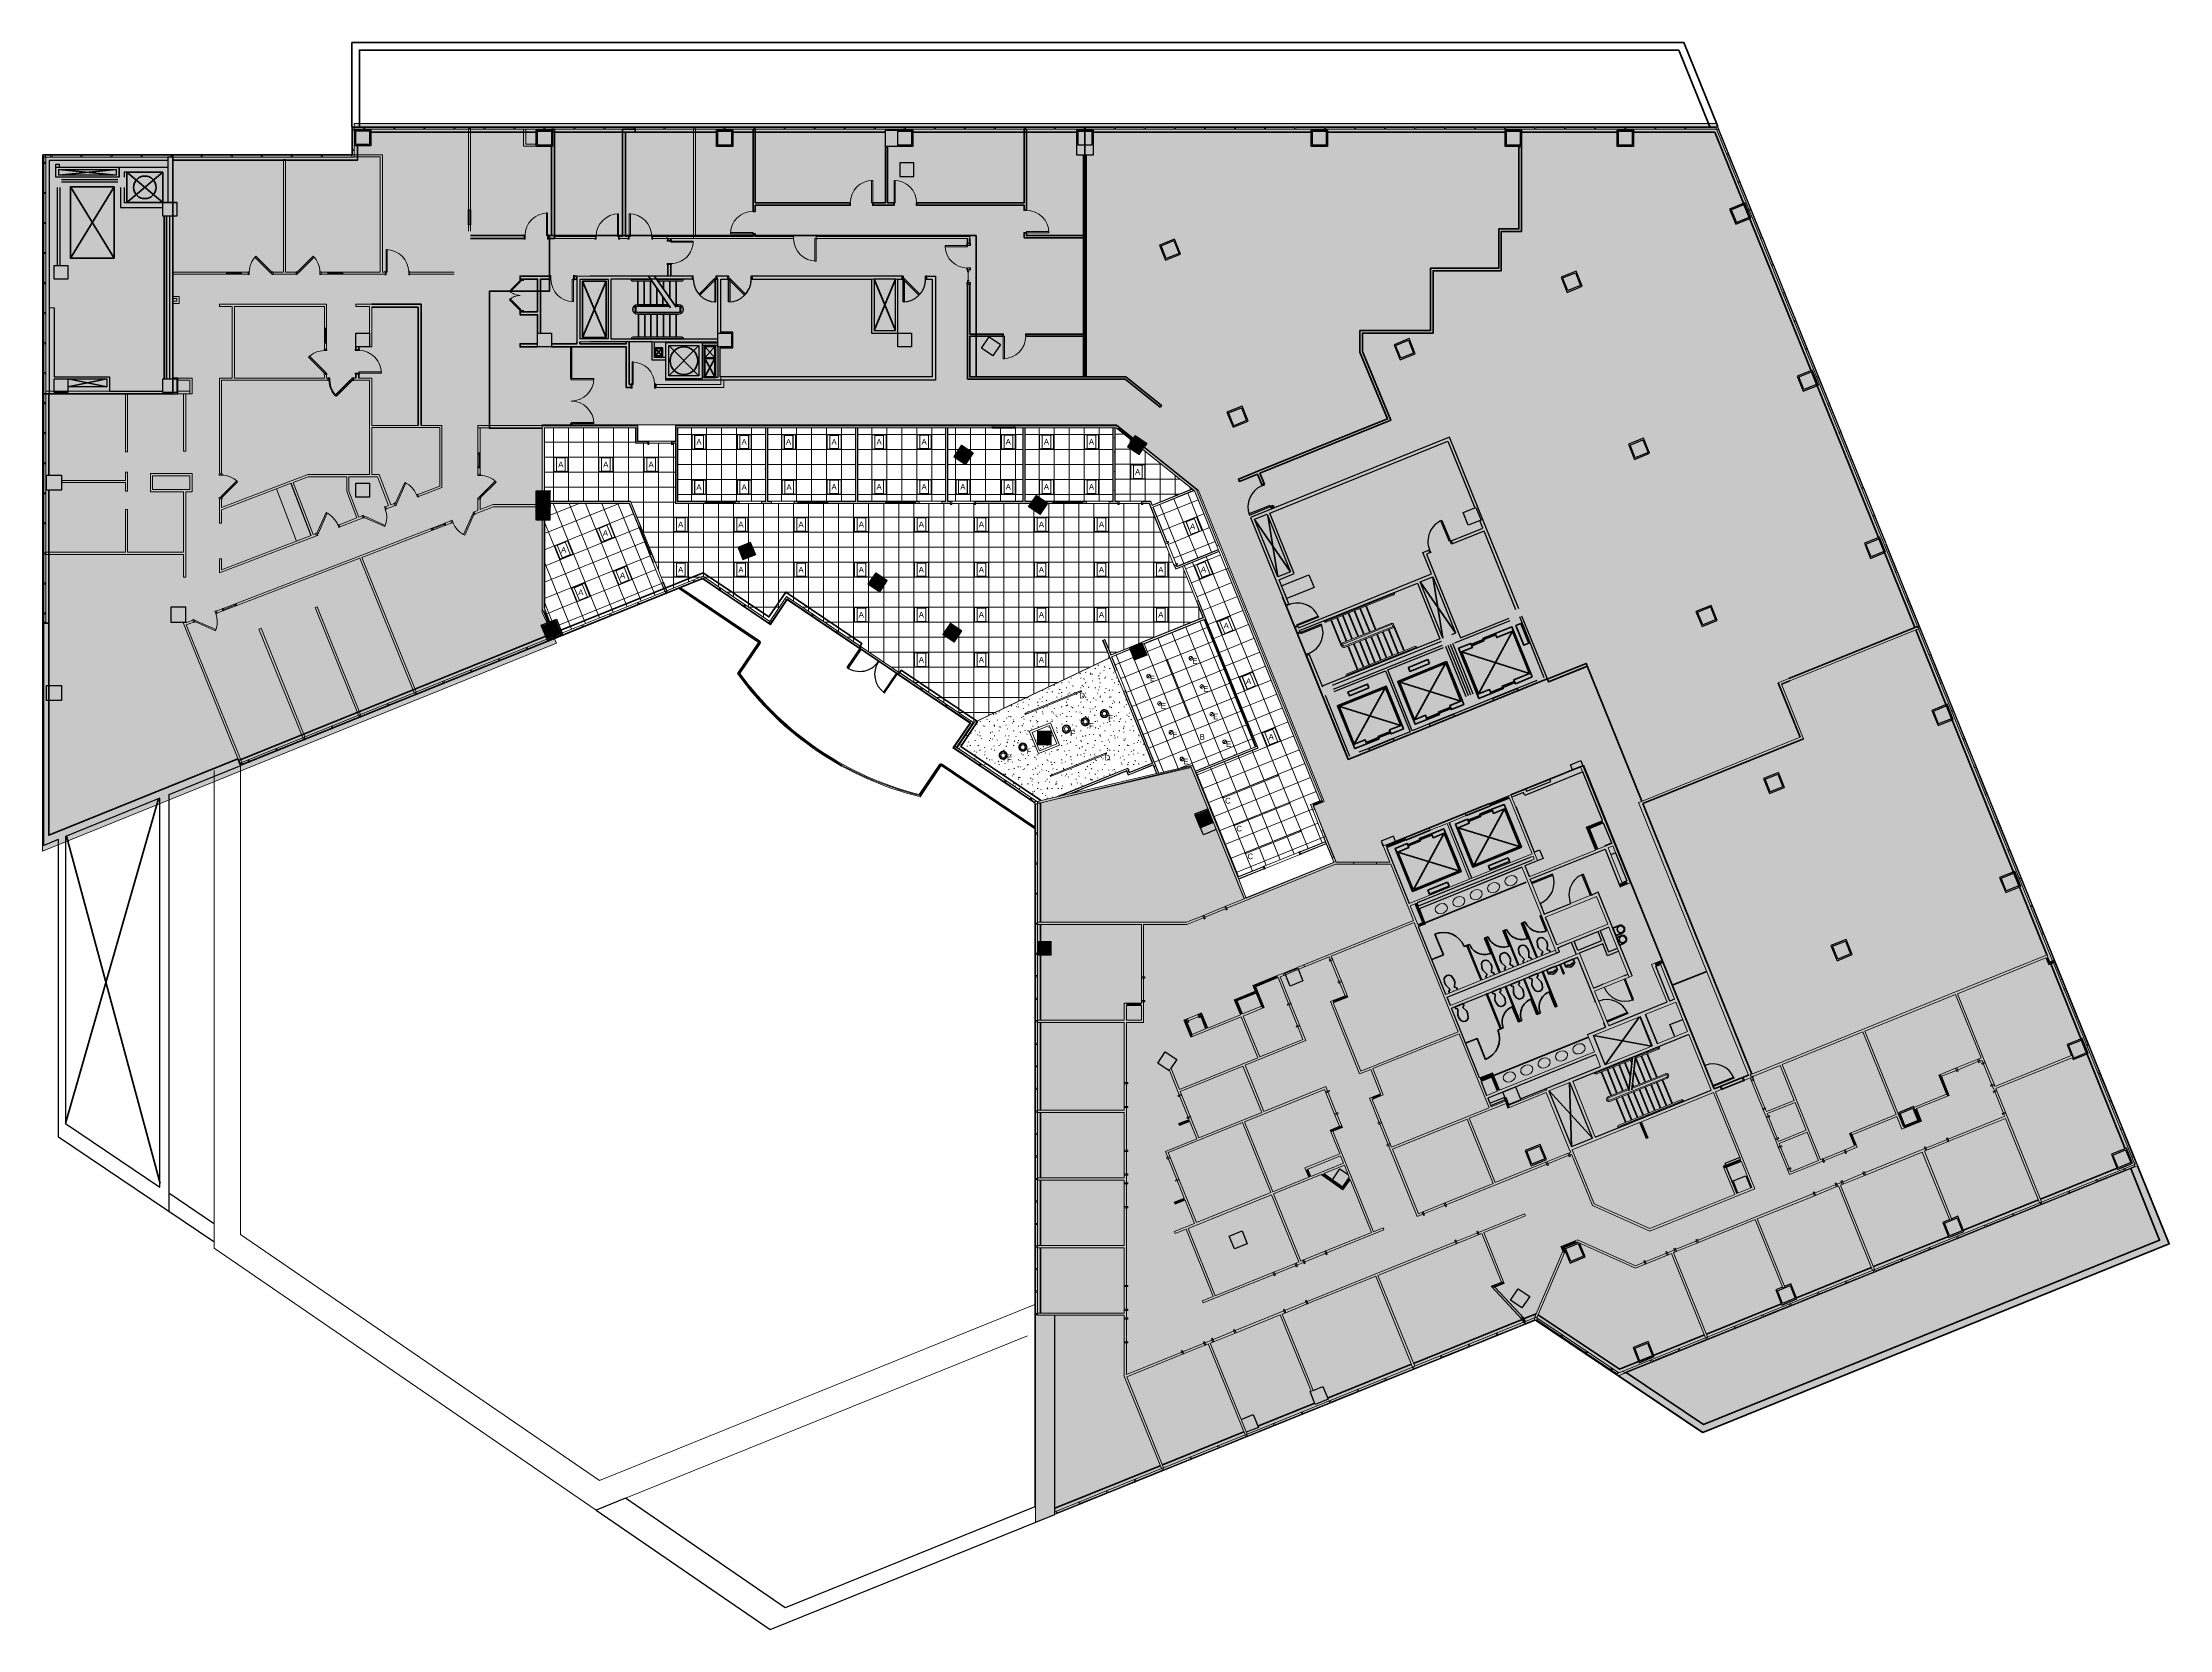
# Model space of a CAD drawing. Header units: inches. Extents: x -285 to 3116, y -17387 to -14851.
import ezdxf

# ---------------------------------------------------------------- set-up
doc = ezdxf.new("R2010")
doc.units = ezdxf.units.IN
doc.header["$MEASUREMENT"] = 0
for name, color, linetype, lineweight in [('A-Anno-Note', 130, 'Continuous', 50), ('A-Area-Patt', 10, 'Continuous', 20), ('A-CLNG', 13, 'Continuous', 13), ('A-CLNG-PATT', 13, 'Continuous', 13), ('A-COLS', 250, 'Continuous', 30), ('A-DETL-GENF', 92, 'Continuous', 9), ('A-DETL-THIN', 151, 'Continuous', 9), ('A-DOOR', 31, 'Continuous', 13), ('A-DOOR-FRAM', 250, 'Continuous', 30), ('A-FLOR-EVTR', 130, 'Continuous', 50), ('A-FLOR-HRAL', 10, 'Continuous', 20), ('A-FLOR-STRS', 130, 'Continuous', 50), ('A-GLAZ', 250, 'Continuous', 30), ('A-GLAZ-CURT', 52, 'Continuous', 9), ('A-Hvac', 90, 'Continuous', 70), ('A-WALL', 113, 'Continuous', 13), ('A-Wall-Dmsg', 50, 'Continuous', 90), ('A-WALL-PATT', 111, 'Continuous', 13), ('A-WALL-PRHT', 130, 'Continuous', 50), ('Chevy Chase Pavilion_9th - 900 _ 910_dwg', 8, 'Continuous', 9), ('E-LITE-EQPM', 33, 'Continuous', 9), ('E-LITE-EQPM-IDEN', 33, 'Continuous', 9), ('I-WALL', 2, 'Continuous', 13), ('Q-CASE', 10, 'Continuous', 20), ('S-COLS', 52, 'Continuous', 13)]:
    doc.layers.add(name, color=color, linetype=linetype, lineweight=lineweight)
doc.styles.add('Arial', font='arial.ttf', dxfattribs={"height": 9})
pattern_1 = [(0, (0, 0), (30.72, 7.68), [1.267, -21.773, 1.267, -21.773, -122.88]), (0, (0, 0), (30.72, 7.68), [-46.08, 1.267, -44.813, 1.267, -21.773, -53.76]), (0, (0, 0), (30.72, 7.68), [-115.2, 1.267, -14.093, 1.267, -37.133]), (120, (11.52, 3.84), (-22.011075, 22.7643004), [1.267, -21.773, 1.267, -21.773, -122.88]), (120, (11.52, 3.84), (-22.011075, 22.7643004), [-46.08, 1.267, -44.813, 1.267, -21.773, -53.76]), (120, (11.52, 3.84), (-22.011075, 22.7643004), [-115.2, 1.267, -14.093, 1.267, -37.133]), (240, (15.36, 19.2), (-8.708925, -30.4443004), [1.267, -21.773, 1.267, -21.773, -122.88]), (240, (15.36, 19.2), (-8.708925, -30.4443004), [-46.08, 1.267, -44.813, 1.267, -21.773, -53.76]), (240, (15.36, 19.2), (-8.708925, -30.4443004), [-115.2, 1.267, -14.093, 1.267, -37.133])]

# ---------------------------------------------------------------- blocks, each defined once
blk = doc.blocks.new('Chevy Chase Pavilion_9th - 900 _ 910_dwg_Rectangular Column - 22_ x 22_-442810-FLOOR PLAN - LEVEL 9-5113133-FIRST FLOOR RCP')
at = {"layer": 'A-COLS', "color": 253, "lineweight": 20, "flags": 128}
blk.add_lwpolyline([(11, 11), (-11, 11), (-11, -11), (11, -11)], close=True, dxfattribs=at)
blk = doc.blocks.new('Chevy Chase Pavilion_9th - 900 _ 910_dwg_08 - DOOR - SINGLE - EXSTING - FLUSH - 36x84-456927-FLOOR PLAN - LEVEL 9-5113134-FIRST FLOOR RCP')
at = {"layer": 'A-DOOR', "color": 253, "lineweight": 20, "flags": 128}
blk.add_lwpolyline([(20.3, -0.5), (18.9, 1), (-6.6, -24.5), (-5.2, -25.9)], close=True, dxfattribs=at)
at = {"layer": 'A-DOOR', "color": 53}
blk.add_arc((20.3, -0.5), 36, 180, 225, dxfattribs=at)
at = {"layer": 'A-DOOR-FRAM', "color": 253, "lineweight": 20, "flags": 128}
for points in [[(-17.7, -1), (-17.7, 3.5), (-15.7, 3.5), (-15.7, -1), (-17.7, -1), (-17.7, 3.5), (-15.7, 3.5), (-15.7, -1)], [(22.3, 3.5), (20.3, 3.5), (20.3, -1), (20.3, 3.5), (22.3, 3.5), (22.3, -1), (20.3, -1), (22.3, -1)]]:
    blk.add_lwpolyline(points, close=True, dxfattribs=at)
blk = doc.blocks.new('Chevy Chase Pavilion_9th - 900 _ 910_dwg_08 - DOOR - SINGLE - EXSTING - FLUSH - 36x84-458378-FLOOR PLAN - LEVEL 9-5113135-FIRST FLOOR RCP')
at = {"layer": 'A-DOOR', "color": 253, "lineweight": 20, "flags": 128}
blk.add_lwpolyline([(20.3, 0.5), (18.9, -1), (-6.6, 24.5), (-5.2, 25.9)], close=True, dxfattribs=at)
at = {"layer": 'A-DOOR', "color": 53}
blk.add_arc((20.3, 0.5), 36, 135, 180, dxfattribs=at)
at = {"layer": 'A-DOOR-FRAM', "color": 253, "lineweight": 20, "flags": 128}
for points in [[(-15.7, 1), (-17.7, 1), (-17.7, -3.5), (-15.7, -3.5)], [(-17.7, -3.5), (-15.7, -3.5), (-15.7, 1), (-17.7, 1)], [(20.3, -3.5), (20.3, 1), (22.3, 1), (22.3, -3.5), (22.3, 1), (20.3, 1), (20.3, -3.5), (22.3, -3.5)]]:
    blk.add_lwpolyline(points, close=True, dxfattribs=at)
blk = doc.blocks.new('Chevy Chase Pavilion_9th - 900 _ 910_dwg_03 - COLUMN - RECTANGLE - 24 x 24-470460-FLOOR PLAN - LEVEL 9-5113136-FIRST FLOOR RCP')
at = {"layer": 'S-COLS', "color": 133, "lineweight": 30}
blk.add_line((12, 12), (11.2, 12), dxfattribs=at)
at = {"layer": 'S-COLS', "color": 133, "lineweight": 30, "flags": 128}
blk.add_lwpolyline([(-10.8, 12), (-12, 12), (-12, -12)], dxfattribs=at)
blk = doc.blocks.new('Chevy Chase Pavilion_9th - 900 _ 910_dwg_03 - COLUMN - RECTANGLE - 24 x 24-470562-FLOOR PLAN - LEVEL 9-5113137-FIRST FLOOR RCP')
at = {"layer": 'S-COLS', "color": 133, "lineweight": 30, "flags": 128}
blk.add_lwpolyline([(12, 12), (-12, 12), (-12, -12), (12, -12)], dxfattribs=at)
blk = doc.blocks.new('Chevy Chase Pavilion_9th - 900 _ 910_dwg_Fixed - 24_ x 48_-473382-FLOOR PLAN - LEVEL 9-5113138-FIRST FLOOR RCP')
at = {"layer": 'A-GLAZ', "color": 253, "lineweight": 20}
blk.add_line((-11, 0.125), (8, 0.125), dxfattribs=at)
at = {"layer": 'A-GLAZ', "color": 253, "lineweight": 20, "flags": 128}
for points in [[(-13.5, 1.75), (-12.75, 1.75), (-12.75, -0.75), (-12.25, -0.75), (-12.25, -1.75), (-13.5, -1.75)], [(10.5, -1.75), (9.25, -1.75), (9.25, -0.75), (9.75, -0.75), (9.75, 1.75), (10.5, 1.75)]]:
    blk.add_lwpolyline(points, dxfattribs=at)
for points in [[(-11, 1), (-11, -0.75), (-12.75, -0.75), (-12.75, 1)], [(8, 1), (8, -0.75), (9.75, -0.75), (9.75, 1)]]:
    blk.add_lwpolyline(points, close=True, dxfattribs=at)
blk = doc.blocks.new('Chevy Chase Pavilion_9th - 900 _ 910_dwg_03 - COLUMN - RECTANGLE - 24 x 24-V1-FLOOR PLAN - LEVEL 9-5113139-FIRST FLOOR RCP')
at = {"layer": 'S-COLS', "color": 133, "lineweight": 30, "flags": 128}
blk.add_lwpolyline([(12, 12), (-12, 12), (-12, -12), (12, -12)], close=True, dxfattribs=at)
blk = doc.blocks.new('Chevy Chase Pavilion_9th - 900 _ 910_dwg_ST - TYPE A - SINGLE FLUSH - 36_ x 84_-514202-FLOOR PLAN - LEVEL 9-5113140-FIRST FLOOR RCP')
at = {"layer": 'A-DOOR', "color": 253, "lineweight": 20, "flags": 128}
blk.add_lwpolyline([(17.5, -38.4), (16.2, -38.4), (16.2, -2.4), (18, -2.4), (18, -38.5)], dxfattribs=at)
at = {"layer": 'A-DOOR', "color": 9, "lineweight": 9}
blk.add_arc((18, -2.4), 36, 180, 270, dxfattribs=at)
at = {"layer": 'A-DOOR-FRAM', "color": 253, "lineweight": 20, "flags": 128}
for points in [[(-18, 3.4), (-18, 2.4), (-20, 2.4), (-20, 3.4)], [(-19, -2.4), (-19, 2.4), (-18, 2.4), (-18, -2.4)], [(20, 3.4), (20, 2.4), (18, 2.4), (18, 3.4)], [(18, -2.4), (18, 2.4), (19, 2.4), (19, -2.4)], [(-20, -3.4), (-20, -2.4), (-18, -2.4), (-18, -3.4)], [(18, -3.4), (18, -2.4), (20, -2.4), (20, -3.4)]]:
    blk.add_lwpolyline(points, close=True, dxfattribs=at)
blk = doc.blocks.new('Chevy Chase Pavilion_9th - 900 _ 910_dwg_08 - DOOR - SINGLE - EXSTING - FLUSH - 36x84-V2-FLOOR PLAN - LEVEL 9-5113141-FIRST FLOOR RCP')
at = {"layer": 'A-DOOR', "color": 253, "lineweight": 20, "flags": 128}
blk.add_lwpolyline([(20.3, -0.5), (18.9, 1), (-6.6, -24.5), (-5.2, -25.9)], close=True, dxfattribs=at)
at = {"layer": 'A-DOOR', "color": 9, "lineweight": 9}
blk.add_arc((20.3, -0.5), 36, 180.7981, 225, dxfattribs=at)
at = {"layer": 'A-DOOR-FRAM', "color": 253, "lineweight": 20, "flags": 128}
for points in [[(-17.7, -1), (-17.7, 3.5), (-15.7, 3.5), (-15.7, -1), (-17.7, -1), (-17.7, 3.5), (-15.7, 3.5), (-15.7, -1)], [(22.3, 3.5), (20.3, 3.5), (20.3, -1), (20.3, 3.5), (22.3, 3.5), (22.3, -1), (20.3, -1), (22.3, -1)]]:
    blk.add_lwpolyline(points, close=True, dxfattribs=at)
blk = doc.blocks.new('Chevy Chase Pavilion_9th - 900 _ 910_dwg_ST - TYPE A - SINGLE FLUSH - 36_ x 84_-512701-FLOOR PLAN - LEVEL 9-5113142-FIRST FLOOR RCP')
at = {"layer": 'A-DOOR', "color": 253, "lineweight": 20, "flags": 128}
blk.add_lwpolyline([(17.5, 38.4), (16.2, 38.4), (16.2, 2.4), (18, 2.4), (18, 38.5)], dxfattribs=at)
at = {"layer": 'A-DOOR', "color": 9, "lineweight": 9}
blk.add_arc((18, 2.4), 36, 90, 180, dxfattribs=at)
at = {"layer": 'A-DOOR-FRAM', "color": 253, "lineweight": 20, "flags": 128}
for points in [[(-18, 3.4), (-20, 3.4), (-20, 2.4), (-18, 2.4)], [(-18, 2.4), (-19, 2.4), (-19, -2.4), (-18, -2.4)], [(20, 3.4), (18, 3.4), (18, 2.4), (20, 2.4)], [(19, 2.4), (18, 2.4), (18, -2.4), (19, -2.4)], [(-20, -3.4), (-18, -3.4), (-18, -2.4), (-20, -2.4)], [(18, -3.4), (20, -3.4), (20, -2.4), (18, -2.4)]]:
    blk.add_lwpolyline(points, close=True, dxfattribs=at)
blk = doc.blocks.new('Chevy Chase Pavilion_9th - 900 _ 910_dwg_08 - DOOR - SINGLE - EXSTING - FLUSH - 36x84-493618-FLOOR PLAN - LEVEL 9-5113143-FIRST FLOOR RCP')
at = {"layer": 'A-DOOR', "color": 253, "lineweight": 20, "flags": 128}
blk.add_lwpolyline([(20.3, -1.2), (18.9, 0.2), (-6.6, -25.2), (-5.2, -26.7)], close=True, dxfattribs=at)
at = {"layer": 'A-DOOR', "color": 53}
blk.add_arc((20.3, -1.2), 36, 180, 225, dxfattribs=at)
at = {"layer": 'A-DOOR-FRAM', "color": 253, "lineweight": 20, "flags": 128}
for points in [[(-17.7, -1.7), (-17.7, 4.3), (-15.7, 4.3), (-15.7, -1.7), (-17.7, -1.7), (-17.7, 4.3), (-15.7, 4.3), (-15.7, -1.7)], [(22.3, 4.3), (20.3, 4.3), (20.3, -1.7), (20.3, 4.3), (22.3, 4.3), (22.3, -1.7), (20.3, -1.7), (22.3, -1.7)]]:
    blk.add_lwpolyline(points, close=True, dxfattribs=at)
blk = doc.blocks.new('Chevy Chase Pavilion_9th - 900 _ 910_dwg_08 - DOOR - SINGLE - EXSTING - FLUSH - 36x84-493656-FLOOR PLAN - LEVEL 9-5113144-FIRST FLOOR RCP')
at = {"layer": 'A-DOOR', "color": 253, "lineweight": 20, "flags": 128}
blk.add_lwpolyline([(20.3, 1.2), (18.9, -0.2), (-6.6, 25.2), (-5.2, 26.7)], close=True, dxfattribs=at)
at = {"layer": 'A-DOOR', "color": 53}
blk.add_arc((20.3, 1.2), 36, 135, 180, dxfattribs=at)
at = {"layer": 'A-DOOR-FRAM', "color": 253, "lineweight": 20, "flags": 128}
for points in [[(-15.7, 1.7), (-17.7, 1.7), (-17.7, -4.3), (-15.7, -4.3)], [(-17.7, -4.3), (-15.7, -4.3), (-15.7, 1.7), (-17.7, 1.7)], [(20.3, -4.3), (20.3, 1.7), (22.3, 1.7), (22.3, -4.3), (22.3, 1.7), (20.3, 1.7), (20.3, -4.3), (22.3, -4.3)]]:
    blk.add_lwpolyline(points, close=True, dxfattribs=at)
blk = doc.blocks.new('Chevy Chase Pavilion_9th - 900 _ 910_dwg_Fixed - 24_ x 48_-508526-FLOOR PLAN - LEVEL 9-5113145-FIRST FLOOR RCP')
at = {"layer": 'A-GLAZ', "color": 253, "lineweight": 20}
blk.add_line((-11, -0.125), (8, -0.125), dxfattribs=at)
at = {"layer": 'A-GLAZ', "color": 253, "lineweight": 20, "flags": 128}
for points in [[(-13.5, -1.75), (-12.75, -1.75), (-12.75, 0.75), (-12.25, 0.75), (-12.25, 1.75), (-13.5, 1.75)], [(10.5, 1.75), (9.25, 1.75), (9.25, 0.75), (9.75, 0.75), (9.75, -1.75), (10.5, -1.75)]]:
    blk.add_lwpolyline(points, dxfattribs=at)
for points in [[(-11, -1), (-11, 0.75), (-12.75, 0.75), (-12.75, -1)], [(8, -1), (8, 0.75), (9.75, 0.75), (9.75, -1)]]:
    blk.add_lwpolyline(points, close=True, dxfattribs=at)
blk = doc.blocks.new('Chevy Chase Pavilion_9th - 900 _ 910_dwg_08 - DOOR - SINGLE - EXSTING - FLUSH - 36x84-V3-FLOOR PLAN - LEVEL 9-5113146-FIRST FLOOR RCP')
at = {"layer": 'A-DOOR', "color": 253, "lineweight": 20, "flags": 128}
blk.add_lwpolyline([(19, 0.8), (18.9, 1), (-6.6, -24.5), (-5.2, -25.9), (19.8, -1)], dxfattribs=at)
at = {"layer": 'A-DOOR', "color": 53}
blk.add_arc((20.3, -0.5), 36, 180, 225, dxfattribs=at)
at = {"layer": 'A-DOOR-FRAM', "color": 253, "lineweight": 20, "flags": 128}
for points in [[(-17.7, -1), (-17.7, 3.5), (-15.7, 3.5), (-15.7, -1), (-17.7, -1), (-17.7, 3.5), (-15.7, 3.5), (-15.7, -1)], [(22.3, 3.5), (20.3, 3.5), (20.3, -1), (20.3, 3.5), (22.3, 3.5), (22.3, -1), (20.3, -1), (22.3, -1)]]:
    blk.add_lwpolyline(points, close=True, dxfattribs=at)
blk = doc.blocks.new('Chevy Chase Pavilion_9th - 900 _ 910_dwg_ST - TYPE A - SINGLE FLUSH - 36_ x 84_-545716-FLOOR PLAN - LEVEL 9-5113147-FIRST FLOOR RCP')
at = {"layer": 'A-DOOR', "color": 253, "lineweight": 20, "flags": 128}
blk.add_lwpolyline([(17.5, 37.7), (16.2, 37.7), (16.2, 1.7), (18, 1.7), (18, 37.8)], dxfattribs=at)
at = {"layer": 'A-DOOR', "color": 9, "lineweight": 9}
blk.add_arc((18, 1.7), 36, 90, 180, dxfattribs=at)
at = {"layer": 'A-DOOR-FRAM', "color": 253, "lineweight": 20, "flags": 128}
for points in [[(-18, 2.7), (-20, 2.7), (-20, 1.7), (-18, 1.7)], [(-18, 1.7), (-19, 1.7), (-19, -1.8), (-18, -1.8)], [(20, 2.7), (18, 2.7), (18, 1.7), (20, 1.7)], [(19, 1.7), (18, 1.7), (18, -1.8), (19, -1.8)], [(-20, -2.8), (-18, -2.8), (-18, -1.8), (-20, -1.8)], [(18, -2.8), (20, -2.8), (20, -1.8), (18, -1.8)]]:
    blk.add_lwpolyline(points, close=True, dxfattribs=at)
blk = doc.blocks.new('Chevy Chase Pavilion_9th - 900 _ 910_dwg_ST - TYPE A - SINGLE FLUSH - 36_ x 84_-514003-FLOOR PLAN - LEVEL 9-5113148-FIRST FLOOR RCP')
at = {"layer": 'A-DOOR', "color": 253, "lineweight": 20, "flags": 128}
blk.add_lwpolyline([(17.5, -37.7), (16.2, -37.7), (16.2, -1.7), (18, -1.7), (18, -37.8)], dxfattribs=at)
at = {"layer": 'A-DOOR', "color": 9, "lineweight": 9}
blk.add_arc((18, -1.7), 36, 180, 270, dxfattribs=at)
at = {"layer": 'A-DOOR-FRAM', "color": 253, "lineweight": 20, "flags": 128}
for points in [[(-18, 2.8), (-18, 1.8), (-20, 1.8), (-20, 2.8)], [(-19, -1.7), (-19, 1.8), (-18, 1.8), (-18, -1.7)], [(20, 2.8), (20, 1.8), (18, 1.8), (18, 2.8)], [(18, -1.7), (18, 1.8), (19, 1.8), (19, -1.7)], [(-20, -2.7), (-20, -1.7), (-18, -1.7), (-18, -2.7)], [(18, -2.7), (18, -1.7), (20, -1.7), (20, -2.7)]]:
    blk.add_lwpolyline(points, close=True, dxfattribs=at)
blk = doc.blocks.new('Chevy Chase Pavilion_9th - 900 _ 910_dwg_08 - DOOR - DOUBLE - EXISTING - FLUSH - 48x84-516940-FLOOR PLAN - LEVEL 9-5113149-FIRST FLOOR RCP')
at = {"layer": 'A-DOOR', "color": 253, "lineweight": 20, "flags": 128}
for points in [[(-21.7, 1.1), (-20.3, -0.3), (-3.3, 16.7), (-4.8, 18.1)], [(26.3, 1.1), (24.9, -0.3), (7.9, 16.7), (9.3, 18.1)]]:
    blk.add_lwpolyline(points, close=True, dxfattribs=at)
at = {"layer": 'A-DOOR', "color": 9, "lineweight": 9}
for centre, start, end in [((-21.7, 1.1), 360, 45), ((26.3, 1.1), 135, 180)]:
    blk.add_arc(centre, 24, start, end, dxfattribs=at)
at = {"layer": 'A-DOOR-FRAM', "color": 253, "lineweight": 20, "flags": 128}
for points in [[(-21.7, 1.6), (-23.7, 1.6), (-23.7, -4.2), (-21.7, -4.2)], [(-23.7, -4.2), (-21.7, -4.2), (-21.7, 1.6), (-23.7, 1.6)], [(26.3, -4.2), (26.3, 1.6), (28.3, 1.6), (28.3, -4.2), (28.3, 1.6), (26.3, 1.6), (26.3, -4.2), (28.3, -4.2)]]:
    blk.add_lwpolyline(points, close=True, dxfattribs=at)
blk = doc.blocks.new('Chevy Chase Pavilion_9th - 900 _ 910_dwg_12C - COUNTER TOP - 24_ Depth-519874-FLOOR PLAN - LEVEL 9-5113150-FIRST FLOOR RCP')
at = {"layer": 'Q-CASE', "color": 253}
for p, q in [((42, -0.7), (-47.3, -0.7)), ((-47.3, -25), (42, -25))]:
    blk.add_line(p, q, dxfattribs=at)
blk = doc.blocks.new('Chevy Chase Pavilion_9th - 900 _ 910_dwg_08 - DOOR - SINGLE - CONCEALED FRAME - FULL GLASS - 36x84-536247-FLOOR PLAN - LEVEL 9-5113151-FIRST FLOOR RCP')
at = {"layer": 'A-DOOR', "color": 253, "lineweight": 20, "flags": 128}
blk.add_lwpolyline([(20.3, -0.8), (18.3, -0.8), (18.3, 35.2), (20.3, 35.2)], close=True, dxfattribs=at)
at = {"layer": 'A-DOOR', "color": 9, "lineweight": 9}
blk.add_arc((20.3, -0.8), 36, 90, 180, dxfattribs=at)
at = {"layer": 'A-DOOR-FRAM', "color": 253, "lineweight": 20, "flags": 128}
blk.add_lwpolyline([(22.3, -0.3), (20.3, -0.3), (20.3, -2.3), (22.3, -2.3)], dxfattribs=at)
blk = doc.blocks.new('Chevy Chase Pavilion_9th - 900 _ 910_dwg_08 - DOOR - SINGLE - CONCEALED FRAME - FULL GLASS - 36x84-536328-FLOOR PLAN - LEVEL 9-5113152-FIRST FLOOR RCP')
at = {"layer": 'A-DOOR', "color": 253, "lineweight": 20, "flags": 128}
blk.add_lwpolyline([(20.3, 0.8), (18.3, 0.8), (18.3, -35.2), (20.3, -35.2)], close=True, dxfattribs=at)
at = {"layer": 'A-DOOR', "color": 9, "lineweight": 9}
blk.add_arc((20.3, 0.8), 36, 180, 270, dxfattribs=at)
at = {"layer": 'A-DOOR-FRAM', "color": 253, "lineweight": 20, "flags": 128}
blk.add_lwpolyline([(22.3, 0.3), (20.3, 0.3), (20.3, 2.3), (22.3, 2.3)], dxfattribs=at)
blk = doc.blocks.new('Chevy Chase Pavilion_9th - 900 _ 910_dwg_08 - DOOR - SINGLE - CONCEALED FRAME - FULL GLASS - 36x84-545508-FLOOR PLAN - LEVEL 9-5113153-FIRST FLOOR RCP')
at = {"layer": 'A-DOOR', "color": 253, "lineweight": 20, "flags": 128}
blk.add_lwpolyline([(20.3, 0.5), (18.3, 0.5), (18.3, 36.5), (20.3, 36.5)], close=True, dxfattribs=at)
at = {"layer": 'A-DOOR', "color": 9, "lineweight": 9}
blk.add_arc((20.3, 0.5), 36, 90, 180, dxfattribs=at)
at = {"layer": 'A-DOOR-FRAM', "color": 253, "lineweight": 20, "flags": 128}
blk.add_lwpolyline([(22.3, 1), (20.3, 1), (20.3, -3.5), (22.3, -3.5)], dxfattribs=at)
blk = doc.blocks.new('Chevy Chase Pavilion_9th - 900 _ 910_dwg_08 - DOOR - SINGLE - CONCEALED FRAME - FULL GLASS - 36x84-544326-FLOOR PLAN - LEVEL 9-5113154-FIRST FLOOR RCP')
at = {"layer": 'A-DOOR', "color": 253, "lineweight": 20, "flags": 128}
blk.add_lwpolyline([(20.3, -0.5), (18.3, -0.5), (18.3, -36.5), (20.3, -36.5)], close=True, dxfattribs=at)
at = {"layer": 'A-DOOR', "color": 9, "lineweight": 9}
blk.add_arc((20.3, -0.5), 36, 180, 270, dxfattribs=at)
at = {"layer": 'A-DOOR-FRAM', "color": 253, "lineweight": 20, "flags": 128}
blk.add_lwpolyline([(22.3, -1), (20.3, -1), (20.3, 3.5), (22.3, 3.5)], dxfattribs=at)
blk = doc.blocks.new('Chevy Chase Pavilion_9th - 900 _ 910_dwg_08 - DOOR - SINGLE - CONCEALED FRAME - FULL GLASS - 36x84-545509-FLOOR PLAN - LEVEL 9-5113155-FIRST FLOOR RCP')
at = {"layer": 'A-DOOR', "color": 253, "lineweight": 20, "flags": 128}
blk.add_lwpolyline([(20.3, -0.5), (18.3, -0.5), (18.3, -36.5), (20.3, -36.5)], close=True, dxfattribs=at)
at = {"layer": 'A-DOOR', "color": 9, "lineweight": 9}
blk.add_arc((20.3, -0.5), 36, 180, 270, dxfattribs=at)
at = {"layer": 'A-DOOR-FRAM', "color": 253, "lineweight": 20, "flags": 128}
blk.add_lwpolyline([(22.3, -1), (20.3, -1), (20.3, 3.5), (22.3, 3.5)], dxfattribs=at)
blk = doc.blocks.new('Chevy Chase Pavilion_9th - 900 _ 910_dwg_ST - TYPE D - SINGLE FLUSH WD - SIDELIGHT - 36_ x 96_  - 20_ SIDELIGHT-545689-FLOOR PLAN - LEVEL 9-5113156-FIRST FLOOR RCP')
at = {"layer": 'A-DOOR', "color": 9, "lineweight": 9}
blk.add_line((24, -0.75), (38, -0.75), dxfattribs=at)
at = {"layer": 'A-DOOR', "color": 9, "lineweight": 9, "flags": 128}
for points in [[(21, -1.75), (24, -1.75), (24, 0.25), (21, 0.25)], [(41, -1.75), (38, -1.75), (38, 0.25), (41, 0.25)]]:
    blk.add_lwpolyline(points, dxfattribs=at)
at = {"layer": 'A-DOOR', "color": 253, "lineweight": 20, "flags": 128}
blk.add_lwpolyline([(-16, -1.75), (-16, -37.75), (-18, -37.75), (-18, -1.75)], close=True, dxfattribs=at)
at = {"layer": 'A-DOOR', "color": 9, "lineweight": 9}
blk.add_arc((-18, -1.75), 36.06, 273.17954, 0, dxfattribs=at)
at = {"layer": 'A-DOOR-FRAM', "color": 253, "lineweight": 20, "flags": 128}
for points in [[(-21, 1.75), (-21, 2.75), (-18, 2.75), (-18, 1.75)], [(-21, -2.75), (-18, -2.75), (-18, -1.75), (-18, 1.75), (-21, 1.75), (-21, -1.75), (-18, -1.75), (-21, -1.75)], [(18, 1.75), (18, 2.75), (21, 2.75), (21, 1.75)], [(21, -1.75), (21, -2.75), (18, -2.75), (18, -1.75), (18, 1.75), (21, 1.75), (21, -1.75), (18, -1.75)], [(41, 1.75), (41, 2.75), (44, 2.75), (44, 1.75)], [(41, -2.75), (41, -1.75), (44, -1.75), (44, 1.75), (41, 1.75), (41, -1.75), (44, -1.75), (44, -2.75)]]:
    blk.add_lwpolyline(points, close=True, dxfattribs=at)
blk = doc.blocks.new('Chevy Chase Pavilion_9th - 900 _ 910_dwg-4821032-FIRST FLOOR RCP')
at = {"color": 9, "lineweight": 9}
for centre in [(2706.5, 2204.3), (2623.1, 2170.6), (2650.9, 2181.9), (2678.7, 2193.1), (2595.2, 2159.4), (2815.2, 1935.4), (2731.7, 1901.7), (2759.5, 1912.9), (2787.4, 1924.1), (2703.9, 1890.4)]:
    blk.add_ellipse(centre, major_axis=(9.27, 3.75), ratio=0.784717, dxfattribs=at)
at = {"layer": 'A-Anno-Note', "color": 213}
for p, q in [((1161.3, 2826), (1161.3, 2826.7)), ((1161.3, 2826.7), (1161.3, 2826)), ((1161.3, 2802.5), (1161.3, 2804)), ((1161.3, 2804), (1161.3, 2802.5)), ((1161.3, 2639.6), (1161.3, 2780.5)), ((1161.3, 2780.5), (1161.3, 2639.6)), ((1168.9, 2615.7), (1168.2, 2617.4)), ((1168.2, 2617.4), (1168.9, 2615.7)), ((1178.5, 2591.9), (1177.1, 2595.3)), ((2506.3, 2260.5), (2672.3, 2327.5)), ((3091.8, 1895.2), (2917.2, 2327.3)), ((2501.1, 2262.7), (2502.1, 2260.1)), ((3042.7, 1870.5), (3079.8, 1885.5))]:
    blk.add_line(p, q, dxfattribs=at)
at = {"layer": 'A-Anno-Note', "color": 213, "flags": 128}
for points in [[(3037, 3409.6), (2982.9, 3543.6), (853.4, 3543.6), (853.4, 3409.1)], [(3024.3, 3409.1), (2974.8, 3531.6), (865.4, 3531.6), (865.4, 3408.5)], [(1157.8, 2927.2), (1073.3, 2927.2), (1073.3, 3146.2), (1169.3, 3146.2), (1169.3, 3235.2), (1851.3, 3235.2), (1851.3, 3009.2), (2025.3, 3009.2), (2025.3, 3408.5), (854, 3408.5), (854, 3363.9), (566.9, 3363.9), (566.9, 2982.2), (360.6, 2982.2), (360.6, 2615.5), (368.9, 2615.5), (368.9, 2276.9), (671.2, 2399.1), (675.5, 2388.6), (1178.5, 2591.9), (1178.5, 2591.9)], [(1177.1, 2595.3), (1178.5, 2591.9), (1414.1, 2687.1), (1522.3, 2614.1), (1549.2, 2653.9), (1763.7, 2509.2)], [(2915.7, 2331), (2826.7, 2551.4), (2764.5, 2526.3), (2764.4, 2526.5), (2446.4, 2398.1), (2341.5, 2657.7)], [(1763.7, 2509.3), (1842.2, 2456.3), (1815.3, 2416.5), (1943.2, 2330.2)], [(2706.5, 2341.4), (2822.5, 2388.2), (3031.3, 1871.3)], [(3090.8, 1889.9), (3093.5, 1891), (3093.3, 1891.5)], [(3708.4, 1748.5), (3758.8, 1623.8), (3013.2, 1322.6), (2878.3, 1413.1)], [(2890.6, 1418.1), (3014.5, 1334.9), (3743.6, 1629.5), (3697.3, 1744)]]:
    blk.add_lwpolyline(points, dxfattribs=at)
at = {"layer": 'A-Area-Patt', "color": 253}
for p, q in [((2114.6, 2889.8), (2115.5, 2890.7)), ((2115, 2890.3), (2115.9, 2891.2)), ((2115.4, 2890.9), (2116.2, 2891.8)), ((2115.7, 2891.4), (2116.6, 2892.3)), ((2116.1, 2892), (2117, 2892.8)), ((2116.5, 2892.5), (2117.3, 2893.4)), ((2116.8, 2893.1), (2117.5, 2893.8)), ((2117.2, 2893.6), (2117.4, 2893.9)), ((2119.4, 2896.9), (2120.3, 2897.7)), ((2119.4, 2896.7), (2119.9, 2897.2)), ((2119.7, 2897.4), (2120.6, 2898.3)), ((2120.1, 2898), (2121, 2898.8)), ((2120.5, 2898.5), (2121.4, 2899.4)), ((2120.8, 2899), (2121.7, 2899.9)), ((2121.2, 2899.6), (2122.1, 2900.5)), ((2121.6, 2900.1), (2122.5, 2901)), ((2121.9, 2900.7), (2122.8, 2901.5)), ((2122.3, 2901.2), (2123.2, 2902.1)), ((2122.7, 2901.8), (2123.6, 2902.6)), ((2123, 2902.3), (2123.9, 2903.2)), ((2123.4, 2902.8), (2124, 2903.4)), ((2123.8, 2903.4), (2123.9, 2903.5)), ((2111.6, 2885.2), (2112.2, 2885.8)), ((2111.7, 2885.5), (2112.6, 2886.3)), ((2111.7, 2885.2), (2111.8, 2885.2)), ((2112.1, 2886), (2112.9, 2886.9)), ((2112.4, 2886.5), (2113.3, 2887.4)), ((2112.8, 2887.1), (2113.7, 2888)), ((2113.2, 2887.6), (2114, 2888.5)), ((2113.5, 2888.2), (2114.4, 2889)), ((2113.9, 2888.7), (2114.8, 2889.6)), ((2114.3, 2889.3), (2115.1, 2890.1))]:
    blk.add_line(p, q, dxfattribs=at)
at = {"layer": 'A-COLS', "color": 133}
for p, q in [((1935.4, 2801.4), (1947.7, 2819.7)), ((1948.9, 2818.9), (1966, 2807.4)), ((1692.1, 2695.4), (1709, 2683.9)), ((1707.1, 2681.1), (1696.7, 2665.7)), ((1158.8, 2611.2), (1158.9, 2611.3)), ((2221.7, 2317), (2222.7, 2317.4)), ((2230.9, 2297), (2229.9, 2296.6)), ((2856.9, 2260.4), (2867.1, 2264.5)), ((2857.3, 2259.2), (2856.9, 2260.4)), ((2873.6, 2248.6), (2866.1, 2245.6)), ((2960.7, 1974.1), (2981, 1982.4)), ((2968.4, 1954.9), (2960.7, 1974.1)), ((2697.4, 1857), (2693.6, 1866.2)), ((3336.4, 1812.9), (3328.6, 1832.3)), ((3069.4, 1705), (3061.6, 1724.4)), ((2385.4, 1387.6), (2386.9, 1388.2))]:
    blk.add_line(p, q, dxfattribs=at)
at = {"layer": 'A-COLS', "color": 253, "lineweight": 20}
blk.add_line((1187.4, 2599.2), (1187.3, 2599.4), dxfattribs=at)
at = {"layer": 'A-COLS', "color": 253, "lineweight": 20, "flags": 128}
for points in [[(881.8, 3380.8), (881.8, 3402.8), (859.8, 3402.8), (859.8, 3380.8)], [(1460.3, 3379.9), (1460.3, 3401.9), (1438.3, 3401.9), (1438.3, 3379.9)]]:
    blk.add_lwpolyline(points, close=True, dxfattribs=at)
at = {"layer": 'A-COLS', "color": 133, "flags": 128}
for points in [[(859.8, 3402.7), (881.8, 3402.7), (881.8, 3380.7), (859.8, 3380.7)], [(1150.3, 3401.7), (1172.3, 3401.7), (1172.3, 3379.7), (1150.3, 3379.7)], [(1438.3, 3401.7), (1460.3, 3401.7), (1460.3, 3379.7), (1438.3, 3379.7)], [(1726.3, 3401.7), (1748.3, 3401.7), (1748.3, 3379.7), (1726.3, 3379.7)], [(2014.3, 3401.7), (2036.3, 3401.7), (2036.3, 3379.7), (2014.3, 3379.7)], [(2389.3, 3401.7), (2411.3, 3401.7), (2411.3, 3379.7), (2389.3, 3379.7)], [(2699.3, 3401.7), (2721.3, 3401.7), (2721.3, 3379.7), (2699.3, 3379.7)], [(2878.3, 3401.7), (2900.3, 3401.7), (2900.3, 3379.7), (2878.3, 3379.7)], [(1751.6, 3329.6), (1751.6, 3351.6), (1729.6, 3351.6), (1729.6, 3329.6)], [(551.3, 3288.2), (573.3, 3288.2), (573.3, 3266.2), (551.3, 3266.2)], [(3058.5, 3276.3), (3078.9, 3284.6), (3087.2, 3264.2), (3066.8, 3255.9), (3058.5, 3276.3), (3066.8, 3255.9), (3087.2, 3264.2), (3078.9, 3284.6)], [(2147.2, 3218.7), (2167.6, 3227), (2175.8, 3206.6), (2155.4, 3198.3)], [(377.3, 3187.2), (399.3, 3187.2), (399.3, 3165.2), (377.3, 3165.2)], [(2789.1, 3167.5), (2809.5, 3175.7), (2817.8, 3155.3), (2797.4, 3147.1)], [(859.8, 3079.2), (881.8, 3079.2), (881.8, 3057.2), (859.8, 3057.2)], [(1150.3, 3079.2), (1172.3, 3079.2), (1172.3, 3057.2), (1150.3, 3057.2)], [(1438.3, 3079.2), (1460.3, 3079.2), (1460.3, 3057.2), (1438.3, 3057.2)], [(1726.3, 3079.2), (1748.3, 3079.2), (1748.3, 3057.2), (1726.3, 3057.2)], [(1859.9, 3055), (1872.2, 3073.3), (1890.4, 3061), (1878.1, 3042.7)], [(2522.1, 3059.6), (2542.5, 3067.8), (2550.8, 3047.4), (2530.4, 3039.2)], [(377.3, 3006.2), (399.3, 3006.2), (399.3, 2984.2), (377.3, 2984.2)], [(551.3, 3006.2), (573.3, 3006.2), (573.3, 2984.2), (551.3, 2984.2)], [(3166.5, 3009.3), (3186.9, 3017.5), (3195.1, 2997.1), (3174.7, 2988.9)], [(2255.1, 2951.7), (2275.5, 2959.9), (2283.7, 2939.5), (2263.3, 2931.3)], [(2897, 2900.4), (2917.4, 2908.7), (2925.7, 2888.3), (2905.3, 2880)], [(365.3, 2852.2), (389.3, 2852.2), (389.3, 2828.2), (365.3, 2828.2)], [(859.8, 2839.2), (881.8, 2839.2), (881.8, 2817.2), (859.8, 2817.2)], [(2630, 2792.6), (2650.4, 2800.8), (2658.6, 2780.4), (2638.2, 2772.2)], [(3274.1, 2742.2), (3294.5, 2750.4), (3302.7, 2730), (3282.3, 2721.8)], [(2339.8, 2675.3), (2383.4, 2692.9), (2391.6, 2672.5), (2348, 2654.9)], [(3004.9, 2633.4), (3025.3, 2641.6), (3033.6, 2621.3), (3013.2, 2613)], [(365.3, 2516.2), (389.3, 2516.2), (389.3, 2492.2), (365.3, 2492.2)], [(3382, 2475.1), (3402.4, 2483.4), (3410.6, 2463), (3390.2, 2454.7)], [(3112.8, 2366.4), (3133.2, 2374.6), (3141.4, 2354.2), (3121, 2346)], [(3490.1, 2208.2), (3510.5, 2216.4), (3518.7, 2196), (3498.3, 2187.8)], [(3220.7, 2099.3), (3241.1, 2107.6), (3249.3, 2087.2), (3228.9, 2079)], [(2345.1, 2056.2), (2365.5, 2064.4), (2373.7, 2044.1), (2353.3, 2035.8)], [(3598, 1941.2), (3618.4, 1949.4), (3626.6, 1929), (3606.2, 1920.8)], [(2731.9, 1771.7), (2752.3, 1779.9), (2760.5, 1759.5), (2740.1, 1751.3)], [(3668.8, 1765.8), (3689.2, 1774), (3697.5, 1753.6), (3677.1, 1745.4)], [(2256.1, 1636.3), (2276.5, 1644.5), (2284.8, 1624.1), (2264.4, 1615.9)], [(3399.4, 1656.9), (3419.8, 1665.2), (3428.1, 1644.8), (3407.7, 1636.5)], [(2793.7, 1616.2), (2814.1, 1624.5), (2822.4, 1604.1), (2802, 1595.8)], [(2705.8, 1533.8), (2718.1, 1552.1), (2736.4, 1539.8), (2724.1, 1521.5)], [(3132.4, 1549), (3152.8, 1557.3), (3161.1, 1536.9), (3140.7, 1528.6)], [(2904.3, 1456.9), (2924.7, 1465.1), (2933, 1444.7), (2912.6, 1436.5)]]:
    blk.add_lwpolyline(points, close=True, dxfattribs=at)
for points in [[(1828.2, 2899.9), (1828.3, 2900.2), (1846.6, 2887.9), (1834.3, 2869.7)], [(2117.6, 2893.8), (2111.8, 2885.1), (2111.6, 2885.3)], [(2123.9, 2903.5), (2124.1, 2903.4), (2119.5, 2896.7)], [(1187.3, 2599.4), (1187.4, 2599.1), (1167, 2590.8), (1158.8, 2611.2)], [(2141.7, 1912.5), (2153.9, 1930.8), (2172.2, 1918.5), (2162.1, 1903.4)], [(2160.4, 1900.9), (2159.9, 1900.2), (2141.7, 1912.5)], [(2693.6, 1866.2), (2714, 1874.5), (2722.3, 1854.1), (2703.1, 1846.3)], [(3328.6, 1832.3), (3349, 1840.6), (3356.8, 1821.1)], [(2421.3, 1726.2), (2432.9, 1743.5), (2446, 1734.6)], [(3061.6, 1724.4), (3082, 1732.7), (3089.8, 1713.2)], [(2390.2, 1389.6), (2405.8, 1395.9), (2414, 1375.5), (2393.6, 1367.2), (2385.4, 1387.6)], [(2275.2, 1343.1), (2294.5, 1350.9), (2302.8, 1330.5), (2283.4, 1322.7)]]:
    blk.add_lwpolyline(points, dxfattribs=at)
at = {"layer": 'A-COLS', "color": 253, "lineweight": 20, "flags": 128}
for points in [[(1158.9, 2611.4), (1158.8, 2611.3), (1167, 2590.9), (1187.4, 2599.2)], [(368.9, 2492.3), (389.3, 2492.3), (389.3, 2516.3), (368.9, 2516.3)]]:
    blk.add_lwpolyline(points, dxfattribs=at)
at = {"layer": 'A-DOOR', "color": 133, "lineweight": 30}
for p, q in [((2888.4, 2052.7), (2888.4, 2052.8)), ((2841.1, 2011.1), (2841.6, 2011.2)), ((2853.6, 2038.6), (2853.6, 2038.7)), ((3015.6, 1910.1), (3016.2, 1908.7)), ((3029.7, 1875.3), (3030.2, 1874))]:
    blk.add_line(p, q, dxfattribs=at)
at = {"layer": 'A-DOOR', "color": 133, "lineweight": 30, "flags": 128}
for points in [[(1399.3, 3170.2), (1397.8, 3170.2), (1397.8, 3165.2), (1399.3, 3165.2)], [(1433.5, 3165.2), (1433.5, 3129.2), (1435.3, 3129.2), (1435.3, 3165.2)], [(1436.8, 3170.2), (1435.3, 3170.2), (1435.3, 3165.2), (1436.8, 3165.2)], [(1454.2, 3170.2), (1455.7, 3170.2), (1455.7, 3165.2), (1454.2, 3165.2)], [(1457.5, 3165.2), (1457.5, 3129.2), (1455.7, 3129.2), (1455.7, 3165.2)], [(1491.7, 3170.2), (1493.2, 3170.2), (1493.2, 3165.2), (1491.7, 3165.2)], [(1733.1, 3170.2), (1734.6, 3170.2), (1734.6, 3165.2), (1733.1, 3165.2)], [(1736.3, 3165.2), (1736.3, 3129.2), (1734.6, 3129.2), (1734.6, 3165.2)], [(1770.6, 3170.2), (1772.1, 3170.2), (1772.1, 3165.2), (1770.6, 3165.2)], [(2313.1, 2837.2), (2312.3, 2839), (2307.7, 2837.2), (2308.4, 2835.3)], [(2311.7, 2836.6), (2311.8, 2836.2), (2310.5, 2835.6), (2310.3, 2836.1)], [(2321.9, 2801.9), (2321.2, 2803.8), (2287.8, 2790.3), (2288.5, 2788.5)], [(2326.5, 2803.8), (2327.3, 2802), (2322.6, 2800.1), (2321.9, 2801.9)], [(2325.1, 2803.3), (2325, 2803.7), (2323.6, 2803.2), (2323.8, 2802.7)], [(2608.1, 2746), (2594.6, 2779.3), (2596.2, 2780), (2609.7, 2746.6)], [(2578.2, 2728.5), (2576.8, 2727.9), (2575, 2732.6), (2576.3, 2733.1)], [(2613, 2742.5), (2611.6, 2742), (2609.7, 2746.6), (2611.1, 2747.2)], [(2347.3, 2643.4), (2346.7, 2644.8), (2351.3, 2646.7), (2351.9, 2645.3)], [(2364.7, 2613.6), (2398.1, 2627), (2398.8, 2625.4), (2365.4, 2611.9)], [(2361.3, 2608.7), (2360.8, 2610.1), (2365.4, 2611.9), (2366, 2610.5)], [(2364.8, 2600.2), (2365.3, 2598.8), (2370, 2600.7), (2369.4, 2602)], [(2370.6, 2599), (2404, 2612.5), (2403.3, 2614.1), (2370, 2600.7)], [(1666.9, 2573.6), (1646.8, 2543.8), (1645.3, 2544.8), (1665.4, 2574.6)], [(2378.8, 2565.4), (2379.4, 2564), (2384, 2565.9), (2383.4, 2567.3)], [(1723.7, 2535.3), (1703.5, 2505.5), (1705, 2504.5), (1725.1, 2534.4)], [(2740.1, 2199.6), (2773.5, 2213.1), (2772.9, 2214.7), (2739.5, 2201.2)], [(2833.5, 2180.6), (2820, 2214), (2821.7, 2214.6), (2835.2, 2181.3)], [(3029, 1877), (3062.4, 1890.4), (3063, 1888.8), (3029.7, 1875.3)]]:
    blk.add_lwpolyline(points, close=True, dxfattribs=at)
for points in [[(2739.4, 2201.2), (2739.5, 2201.2), (2738.9, 2202.6), (2738.8, 2202.6)], [(2835.2, 2181.2), (2835.2, 2181.3), (2836.5, 2181.8), (2836.6, 2181.7)], [(2753.4, 2166.4), (2753.5, 2166.5), (2753, 2167.8), (2752.9, 2167.8)], [(2800.4, 2167.1), (2800.4, 2167.2), (2801.8, 2167.8), (2801.8, 2167.7)], [(2888.4, 2052.8), (2887, 2052.2), (2887, 2052.1)], [(2887.3, 2046.8), (2900.7, 2013.5), (2902.3, 2014.2), (2888.9, 2047.5)], [(2842.1, 2009.9), (2841.7, 2009.7), (2841.1, 2011.1)], [(2853.6, 2038.7), (2852.2, 2038.2), (2852.2, 2038.1)], [(2856.2, 1975.1), (2855.7, 1974.9), (2855.2, 1976.3), (2855.6, 1976.5)], [(2859.6, 1980), (2892.5, 1993.3), (2893.2, 1991.7), (2860.2, 1978.3)]]:
    blk.add_lwpolyline(points, dxfattribs=at)
at = {"layer": 'A-DOOR', "color": 133, "lineweight": 30}
for centre, start, end in [((1435.3, 3165.2), 180, 270), ((1455.7, 3165.2), 270, 360), ((1734.6, 3165.2), 270, 360), ((2321.9, 2801.9), 112.001, 202.001), ((2609.7, 2746.6), 112.0136, 202.0137), ((2365.4, 2611.9), 22.0126, 112.0126), ((2370, 2600.7), 291.9902, 21.9902), ((1665.4, 2574.6), 236.0178, 326.0179), ((1725.1, 2534.4), 145.9774, 235.9774), ((2739.5, 2201.2), 291.9902, 21.9902), ((2835.2, 2181.3), 112.0136, 202.0137), ((2859.8, 1978.2), 22.0218, 111.2466), ((2888.9, 2047.6), 202.1414, 292.01), ((3029.7, 1875.3), 21.9898, 111.9898)]:
    blk.add_arc(centre, 36, start, end, dxfattribs=at)
at = {"layer": 'A-FLOR-EVTR', "color": 213}
for p, q in [((403.3, 3199.2), (473.3, 3313.2)), ((2506.9, 2515.3), (2456, 2422.4)), ((2677.6, 2495.8), (2716.6, 2511.5)), ((2575.7, 2454.6), (2614.6, 2470.3)), ((2479.2, 2415.6), (2518.2, 2431.4)), ((2634.8, 2308.1), (2673.8, 2323.8)), ((2538.4, 2269.1), (2577.3, 2284.9)), ((2626.8, 2218.6), (2525.7, 2250))]:
    blk.add_line(p, q, dxfattribs=at)
at = {"layer": 'A-FLOR-EVTR', "color": 213, "flags": 128}
for points in [[(403.3, 3313.2), (403.3, 3199.2), (473.3, 3199.2), (473.3, 3313.2), (403.3, 3313.2), (473.3, 3199.2)], [(2655, 2495.8), (2622.8, 2575.5), (2642.3, 2583.4), (2644.9, 2576.9), (2627.3, 2569.8), (2736, 2535.5), (2708.9, 2602.7), (2654.4, 2502.6), (2627.3, 2569.8)], [(2643, 2581.5), (2662.5, 2589.4), (2682, 2597.2)], [(2681.2, 2599.1), (2661.7, 2591.2), (2663.2, 2587.5), (2643.8, 2579.7)], [(2740.3, 2530.2), (2708.1, 2610), (2681.2, 2599.1), (2683.8, 2592.6), (2708.9, 2602.7), (2683.8, 2592.6)], [(2603.3, 2554.2), (2631.1, 2485.6), (2611.6, 2477.7), (2609, 2484.2), (2626.6, 2491.3), (2602.2, 2551.6), (2528.1, 2521.6), (2552.4, 2461.4), (2603.3, 2554.2), (2525.5, 2522.7), (2626.6, 2491.3)], [(2623, 2575.1), (2655.2, 2495.3), (2674.6, 2503.2), (2672, 2509.7), (2654.4, 2502.6)], [(2525.5, 2522.7), (2553.2, 2454.1), (2572.7, 2462), (2570, 2468.5), (2552.4, 2461.4)], [(2673.9, 2505.1), (2693.4, 2512.9), (2712.8, 2520.8)], [(2712.1, 2522.6), (2692.6, 2514.8), (2694.1, 2511.1), (2674.6, 2503.2)], [(2711, 2525.4), (2736, 2535.5), (2711, 2525.4), (2713.6, 2518.9), (2740.5, 2529.8)], [(2512.5, 2445.3), (2530.2, 2452.4), (2512.5, 2445.3), (2515.2, 2438.8), (2534.6, 2446.6), (2506.9, 2515.3), (2429, 2483.8)], [(2571.9, 2463.9), (2591.4, 2471.7), (2610.8, 2479.6)], [(2610.1, 2481.4), (2590.6, 2473.6), (2592.1, 2469.9), (2572.7, 2462)], [(2475.5, 2424.9), (2494.9, 2432.8), (2514.4, 2440.6)], [(2513.7, 2442.5), (2494.2, 2434.6), (2495.7, 2430.9), (2476.2, 2423)], [(2723.2, 2257.5), (2695.5, 2326.1), (2676, 2318.3), (2678.6, 2311.8), (2696.3, 2318.9), (2720.6, 2258.6), (2646.4, 2228.6), (2622.1, 2288.9), (2723.2, 2257.5), (2645.3, 2226), (2696.3, 2318.9)], [(2637.8, 2300.7), (2657.3, 2308.5), (2676.8, 2316.4)], [(2676, 2318.3), (2656.5, 2310.4), (2658, 2306.7), (2638.6, 2298.8)], [(2579.6, 2279.3), (2560.1, 2271.4), (2561.6, 2267.7), (2542.1, 2259.9)], [(2582.2, 2272.8), (2599.8, 2279.9), (2582.2, 2272.8), (2579.6, 2279.3), (2599.1, 2287.2), (2626.8, 2218.6), (2548.9, 2187.1)], [(2645.3, 2226), (2617.6, 2294.7), (2637.1, 2302.5), (2639.7, 2296), (2622.1, 2288.9)], [(2541.4, 2261.7), (2560.9, 2269.6), (2580.3, 2277.4)]]:
    blk.add_lwpolyline(points, dxfattribs=at)
for points in [[(2714.3, 2612), (2727.1, 2580.4), (2735.3, 2583.7), (2722.5, 2615.3)], [(2576.3, 2551.4), (2573.8, 2557.4), (2542.5, 2544.8), (2545, 2538.7)], [(2479.5, 2512.3), (2477.1, 2518.4), (2445.8, 2505.7), (2448.2, 2499.7)], [(2431.6, 2482.7), (2505.8, 2512.6), (2530.2, 2452.4), (2429, 2483.8), (2456.8, 2415.2), (2476.2, 2423), (2473.6, 2429.5), (2456, 2422.4)], [(2550, 2189.7), (2624.2, 2219.7), (2599.8, 2279.9), (2548.9, 2187.1), (2521.2, 2255.7), (2540.7, 2263.6), (2543.3, 2257.1), (2525.7, 2250)], [(2701.8, 2240.7), (2704.2, 2234.7), (2672.9, 2222), (2670.5, 2228.1)], [(2605, 2201.7), (2607.5, 2195.6), (2576.2, 2182.9), (2573.7, 2189)]]:
    blk.add_lwpolyline(points, close=True, dxfattribs=at)
at = {"layer": 'A-FLOR-HRAL', "color": 253}
for p, q in [((360.3, 3364.2), (360.3, 2615.2)), ((363.6, 3360.6), (857.2, 3360.6)), ((363.9, 3360.9), (363.9, 2615.4)), ((377.3, 3119.4), (369.3, 3119.4)), ((1310.2, 3125.2), (1359, 3125.2)), ((1360.4, 3123.2), (1310.2, 3123.2)), ((1310.2, 3111.2), (1375.6, 3111.2)), ((1310.2, 3109.2), (1375.6, 3109.2)), ((1368.8, 3125.2), (1375.6, 3125.2)), ((1375.6, 3123.2), (1370.2, 3123.2)), ((1413.1, 2686), (677.5, 2388.8)), ((1377.6, 2671.6), (1504.3, 2586.2)), ((1379.3, 2672.3), (1505.2, 2587.4)), ((2518.1, 2662.6), (2410.5, 2619.1)), ((2518.8, 2660.8), (2411.3, 2617.3)), ((2518.6, 2663.9), (2518.4, 2664.4)), ((2520.5, 2664.7), (2520.3, 2665.1)), ((2407.4, 2618.9), (2407.1, 2619.5)), ((2409.2, 2619.7), (2409, 2620.2)), ((2514.8, 2615.4), (2437.3, 2584.1)), ((2515.1, 2613.4), (2438.4, 2582.4)), ((2516.6, 2609.7), (2439.9, 2578.7)), ((2517.8, 2608), (2440.3, 2576.7)), ((3572.3, 2076.1), (3357.9, 2606.6)), ((1504.8, 2584.1), (1471.9, 2535.3)), ((1506, 2583.3), (1473.7, 2535.4)), ((2552.2, 2578.2), (2444.6, 2534.8)), ((2552.9, 2576.4), (2445.4, 2532.9)), ((2554.2, 2575.8), (2554.4, 2575.4)), ((2556.1, 2576.6), (2556.2, 2576.1)), ((2442.9, 2530.9), (2443.1, 2530.4)), ((2444.8, 2531.6), (2445, 2531.1)), ((865.3, 2466.8), (865.3, 2469.1)), ((1792.8, 2389.8), (1760.6, 2341.9)), ((1794.1, 2388.9), (1761.2, 2340.1)), ((1945.3, 2288.7), (1796.2, 2389.3)), ((1945.3, 2290.5), (1797, 2390.6)), ((1945.3, 2326.9), (1945.3, 1510.5)), ((1949.3, 2326.9), (1949.3, 2137.7)), ((2600.3, 2167.9), (2600.1, 2168.4)), ((1949.3, 2134.2), (1949.3, 2107.2)), ((1949.3, 2085.2), (1949.3, 1981.2)), ((1949.3, 1977.7), (1949.3, 1837.2)), ((2942.1, 1938.3), (2941.9, 1938.7)), ((2943.9, 1939), (2943.7, 1939.5)), ((2900.6, 1920.4), (2842.9, 1897.1)), ((2900.4, 1918.2), (2843.7, 1895.3)), ((2905, 1919.8), (2942.3, 1934.9)), ((2941.6, 1936.8), (2905.2, 1922.1)), ((2839.8, 1896.9), (2839.6, 1897.4)), ((2841.6, 1897.7), (2841.4, 1898.2)), ((2895.5, 1872.5), (2861.7, 1858.9)), ((2862.5, 1857), (2895.3, 1870.3)), ((2955.6, 1890.3), (2864, 1853.3)), ((2956.4, 1888.5), (2864.7, 1851.4)), ((2899.9, 1871.9), (2954.2, 1893.9)), ((2900.1, 1874.2), (2953.4, 1895.7)), ((2978.6, 1853.8), (2878.9, 1813.5)), ((2979.3, 1851.9), (2879.6, 1811.6)), ((2980.6, 1851.4), (2980.8, 1850.9)), ((2982.5, 1852.1), (2982.6, 1851.7)), ((1949.3, 1833.7), (1949.3, 1729.2)), ((2877.2, 1809.7), (2877.4, 1809.1)), ((2879.1, 1810.3), (2879.3, 1809.9)), ((1949.3, 1725.7), (1949.3, 1621.2)), ((1949.3, 1617.7), (1949.3, 1513.2)), ((2552.5, 1428.2), (2726.3, 1498.4)), ((2729.6, 1499.7), (2746.3, 1506.5)), ((2746.3, 1506.5), (2743.4, 1505.3)), ((1290.8, 1217.2), (1933.8, 1476.9)), ((2284.5, 1319.9), (2549.3, 1426.9)), ((2151, 1266), (2281.3, 1318.6)), ((1977.3, 1195.8), (2147.8, 1264.7))]:
    blk.add_line(p, q, dxfattribs=at)
at = {"layer": 'A-FLOR-HRAL', "color": 253, "flags": 128}
for points in [[(1977.3, 1191.5), (2746, 1502), (2878.3, 1413.1), (3708.4, 1748.5), (3037.2, 3409.1), (853.3, 3409.1), (853.3, 3364.2), (857.2, 3364.2), (857.2, 3360.6), (853.3, 3360.6), (853.3, 3364.2), (360.3, 3364.2), (363.6, 3364.2), (363.6, 3360.6), (360.3, 3360.6), (360.3, 3364.2)], [(3356.4, 2610.3), (3035.3, 3404.9), (3034.3, 3404.9), (3034.3, 3409.1), (3037.2, 3409.1), (3038.8, 3405.3), (3035.7, 3404), (3035.3, 3404.9), (857.2, 3404.9), (857.2, 3360.9)], [(1302.6, 3164.2), (1303.1, 3164.2), (1332.2, 3164.2)], [(1341.5, 3164.2), (1380.1, 3164.2), (1380.6, 3164.2)], [(1333.6, 3162.2), (1303.1, 3162.2), (1302.5, 3162.2)], [(1342.9, 3162.2), (1380.1, 3162.2), (1380.7, 3162.2)], [(1302.5, 3073.2), (1303.1, 3073.2), (1380.6, 3073.2), (1380.1, 3073.2)], [(1302.6, 3071.2), (1303.1, 3071.2), (1380.6, 3071.2), (1380.1, 3071.2)], [(1411.6, 2689.6), (676.1, 2392.5), (674.2, 2391.7), (675.7, 2388), (677.5, 2388.8), (676.1, 2392.5)], [(1417.1, 2689.1), (1521.5, 2618.6), (1519.3, 2615.3), (1522.5, 2613.1), (1524.8, 2616.4), (1521.5, 2618.6), (1548.3, 2658.4), (1667.7, 2577.9)], [(1375.9, 2671), (1503.5, 2584.9), (1470, 2535.2)], [(1414.8, 2685.8), (1522.5, 2613.1), (1549.4, 2652.9), (1665.4, 2574.6)], [(3357, 2609.5), (3359.9, 2610.7), (3360.7, 2608.9), (3357.8, 2607.7)], [(1944.5, 2328.5), (1814.3, 2416.3), (1841.2, 2456.1), (1725.1, 2534.4)], [(1946.7, 2331.8), (1819.8, 2417.4), (1846.7, 2457.2), (1844.5, 2453.9), (1841.2, 2456.1), (1843.4, 2459.4), (1846.7, 2457.2), (1727.3, 2537.7)], [(1945.3, 1526.9), (1249.2, 1245.7), (675.3, 1639), (675.3, 2387.9)], [(1945.3, 2286.9), (1795.3, 2388.1), (1761.8, 2338.4)], [(1244, 1198.3), (633.3, 1616.9), (633.3, 2380)], [(1949.3, 2134.5), (1945.3, 2134.5), (1945.3, 2136.5), (1949.3, 2136.5)], [(3573.4, 2075.7), (3575.8, 2076.7), (3576.5, 2074.8), (3574.1, 2073.8)], [(2746.5, 1506.4), (2878.9, 1417.5), (2878.1, 1418.1), (2875.9, 1414.8), (2878.3, 1413.1), (2879.4, 1413.5), (2888.1, 1417), (2886.6, 1420.6), (2878.9, 1417.5), (3703.8, 1750.8), (3573.7, 2072.8)], [(1949.3, 1978.5), (1945.3, 1978.5), (1945.3, 1980.5), (1949.3, 1980.5)], [(1949.3, 1834.5), (1945.3, 1834.5), (1945.3, 1836.5), (1949.3, 1836.5)], [(1949.3, 1726.5), (1945.3, 1726.5), (1945.3, 1728.5), (1949.3, 1728.5)], [(3552.3, 1689.7), (3553.8, 1686), (3555.6, 1686.8), (3554.2, 1690.4)], [(3420.7, 1636.4), (3418.8, 1635.7), (3420.3, 1632.1), (3422.1, 1632.8), (3420.7, 1636.4), (3418.8, 1635.7), (3420.3, 1632.1), (3422.1, 1632.8), (3420.7, 1636.4)], [(1949.3, 1618.5), (1945.3, 1618.5), (1945.3, 1620.5), (1949.3, 1620.5)], [(3285.3, 1581.7), (3286.8, 1578.1), (3288.6, 1578.8), (3287.2, 1582.5)], [(2728, 1499), (2727.1, 1498.6), (2728.5, 1495), (2730.4, 1495.7), (2728.9, 1499.3)], [(2743.4, 1505.3), (2744.9, 1501.6), (2746, 1502), (2747.2, 1501.2), (2749.4, 1504.5), (2746.5, 1506.4)], [(2549.3, 1426.8), (2549.1, 1426.7), (2550.5, 1423.1), (2552.4, 1423.8), (2550.9, 1427.4)], [(2282, 1318.8), (2283.5, 1315.2), (2285.3, 1315.9), (2283.9, 1319.5)], [(2149.4, 1265.2), (2148.5, 1264.9), (2150, 1261.2), (2151.8, 1262), (2150.4, 1265.6)]]:
    blk.add_lwpolyline(points, dxfattribs=at)
for points in [[(853.3, 3405.2), (857.2, 3405.2), (857.2, 3403.2), (853.3, 3403.2)], [(853.4, 3409.1), (857.2, 3409.1), (857.2, 3404.9), (853.4, 3404.9)], [(872.3, 3409.1), (874.3, 3409.1), (874.3, 3404.9), (872.3, 3404.9)], [(920.3, 3409.1), (922.3, 3409.1), (922.3, 3404.9), (920.3, 3404.9)], [(968.3, 3409.1), (970.3, 3409.1), (970.3, 3404.9), (968.3, 3404.9)], [(1016.3, 3409.1), (1018.3, 3409.1), (1018.3, 3404.9), (1016.3, 3404.9)], [(1064.3, 3409.1), (1066.3, 3409.1), (1066.3, 3404.9), (1064.3, 3404.9)], [(1112.3, 3409.1), (1114.3, 3409.1), (1114.3, 3404.9), (1112.3, 3404.9)], [(1160.3, 3409.1), (1162.3, 3409.1), (1162.3, 3404.9), (1160.3, 3404.9)], [(1208.3, 3409.1), (1210.3, 3409.1), (1210.3, 3404.9), (1208.3, 3404.9)], [(1256.3, 3409.1), (1258.3, 3409.1), (1258.3, 3404.9), (1256.3, 3404.9)], [(1304.3, 3409.1), (1306.3, 3409.1), (1306.3, 3404.9), (1304.3, 3404.9)], [(1352.3, 3409.1), (1354.3, 3409.1), (1354.3, 3404.9), (1352.3, 3404.9)], [(1400.3, 3409.1), (1402.3, 3409.1), (1402.3, 3404.9), (1400.3, 3404.9)], [(1448.3, 3409.1), (1450.3, 3409.1), (1450.3, 3404.9), (1448.3, 3404.9)], [(1496.3, 3409.1), (1498.3, 3409.1), (1498.3, 3404.9), (1496.3, 3404.9)], [(1544.3, 3409.1), (1546.3, 3409.1), (1546.3, 3404.9), (1544.3, 3404.9)], [(1592.3, 3409.1), (1594.3, 3409.1), (1594.3, 3404.9), (1592.3, 3404.9)], [(1640.3, 3409.1), (1642.3, 3409.1), (1642.3, 3404.9), (1640.3, 3404.9)], [(1688.3, 3409.1), (1690.3, 3409.1), (1690.3, 3404.9), (1688.3, 3404.9)], [(1736.3, 3409.1), (1738.3, 3409.1), (1738.3, 3404.9), (1736.3, 3404.9)], [(1784.3, 3409.1), (1786.3, 3409.1), (1786.3, 3404.9), (1784.3, 3404.9)], [(1832.3, 3409.1), (1834.3, 3409.1), (1834.3, 3404.9), (1832.3, 3404.9)], [(1880.3, 3409.1), (1882.3, 3409.1), (1882.3, 3404.9), (1880.3, 3404.9)], [(1928.3, 3409.1), (1930.3, 3409.1), (1930.3, 3404.9), (1928.3, 3404.9)], [(1976.3, 3409.1), (1978.3, 3409.1), (1978.3, 3404.9), (1976.3, 3404.9)], [(2024.3, 3409.1), (2026.3, 3409.1), (2026.3, 3404.9), (2024.3, 3404.9)], [(2072.3, 3409.1), (2074.3, 3409.1), (2074.3, 3404.9), (2072.3, 3404.9)], [(2120.3, 3409.1), (2122.3, 3409.1), (2122.3, 3404.9), (2120.3, 3404.9)], [(2168.3, 3409.1), (2170.3, 3409.1), (2170.3, 3404.9), (2168.3, 3404.9)], [(2216.3, 3409.1), (2218.3, 3409.1), (2218.3, 3404.9), (2216.3, 3404.9)], [(2264.3, 3409.1), (2266.3, 3409.1), (2266.3, 3404.9), (2264.3, 3404.9)], [(2312.3, 3409.1), (2314.3, 3409.1), (2314.3, 3404.9), (2312.3, 3404.9)], [(2360.3, 3409.1), (2362.3, 3409.1), (2362.3, 3404.9), (2360.3, 3404.9)], [(2408.3, 3409.1), (2410.3, 3409.1), (2410.3, 3404.9), (2408.3, 3404.9)], [(2456.3, 3409.1), (2458.3, 3409.1), (2458.3, 3404.9), (2456.3, 3404.9)], [(2504.3, 3409.1), (2506.3, 3409.1), (2506.3, 3404.9), (2504.3, 3404.9)], [(2552.3, 3409.1), (2554.3, 3409.1), (2554.3, 3404.9), (2552.3, 3404.9)], [(2600.3, 3409.1), (2602.3, 3409.1), (2602.3, 3404.9), (2600.3, 3404.9)], [(2648.3, 3409.1), (2650.3, 3409.1), (2650.3, 3404.9), (2648.3, 3404.9)], [(2696.3, 3409.1), (2698.3, 3409.1), (2698.3, 3404.9), (2696.3, 3404.9)], [(2744.3, 3409.1), (2746.3, 3409.1), (2746.3, 3404.9), (2744.3, 3404.9)], [(2792.3, 3409.1), (2794.3, 3409.1), (2794.3, 3404.9), (2792.3, 3404.9)], [(2840.3, 3409.1), (2842.3, 3409.1), (2842.3, 3404.9), (2840.3, 3404.9)], [(2888.3, 3409.1), (2890.3, 3409.1), (2890.3, 3404.9), (2888.3, 3404.9)], [(2936.3, 3409.1), (2938.3, 3409.1), (2938.3, 3404.9), (2936.3, 3404.9)], [(2984.3, 3409.1), (2986.3, 3409.1), (2986.3, 3404.9), (2984.3, 3404.9)], [(853.3, 3373.2), (857.2, 3373.2), (857.2, 3371.2), (853.3, 3371.2)], [(3051.8, 3364.2), (3051, 3366), (3054.1, 3367.3), (3054.9, 3365.4)], [(360.3, 3352.2), (360.3, 3350.2), (363.6, 3350.2), (363.6, 3352.2)], [(372.3, 3364.2), (374.3, 3364.2), (374.3, 3360.6), (372.3, 3360.6)], [(420.3, 3364.2), (422.3, 3364.2), (422.3, 3360.6), (420.3, 3360.6)], [(468.3, 3364.2), (470.3, 3364.2), (470.3, 3360.6), (468.3, 3360.6)], [(516.3, 3364.2), (518.3, 3364.2), (518.3, 3360.6), (516.3, 3360.6)], [(564.3, 3364.2), (566.3, 3364.2), (566.3, 3360.6), (564.3, 3360.6)], [(612.3, 3364.2), (614.3, 3364.2), (614.3, 3360.6), (612.3, 3360.6)], [(660.3, 3364.2), (662.3, 3364.2), (662.3, 3360.6), (660.3, 3360.6)], [(708.3, 3364.2), (710.3, 3364.2), (710.3, 3360.6), (708.3, 3360.6)], [(756.3, 3364.2), (758.3, 3364.2), (758.3, 3360.6), (756.3, 3360.6)], [(804.3, 3364.2), (806.3, 3364.2), (806.3, 3360.6), (804.3, 3360.6)], [(360.3, 3304.2), (360.3, 3302.2), (363.6, 3302.2), (363.6, 3304.2)], [(3069.7, 3319.7), (3069, 3321.5), (3072.1, 3322.8), (3072.9, 3320.9)], [(3087.7, 3275.2), (3087, 3277), (3090.1, 3278.3), (3090.9, 3276.4)], [(360.3, 3256.2), (360.3, 3254.2), (363.6, 3254.2), (363.6, 3256.2)], [(3105.7, 3230.6), (3105, 3232.5), (3108.1, 3233.8), (3108.8, 3231.9)], [(360.3, 3208.2), (360.3, 3206.2), (363.6, 3206.2), (363.6, 3208.2)], [(3123.7, 3186.1), (3123, 3188), (3126.1, 3189.3), (3126.8, 3187.4)], [(360.3, 3160.2), (360.3, 3158.2), (363.6, 3158.2), (363.6, 3160.2)], [(3141.7, 3141.6), (3140.9, 3143.5), (3144.1, 3144.8), (3144.8, 3142.9)], [(360.3, 3112.2), (360.3, 3110.2), (363.6, 3110.2), (363.6, 3112.2)], [(3159.7, 3097.1), (3158.9, 3099), (3162, 3100.3), (3162.8, 3098.4)], [(360.3, 3064.2), (360.3, 3062.2), (363.6, 3062.2), (363.6, 3064.2)], [(3177.7, 3052.6), (3176.9, 3054.5), (3180, 3055.7), (3180.8, 3053.9)], [(360.3, 3016.2), (360.3, 3014.2), (363.6, 3014.2), (363.6, 3016.2), (360.3, 3016.2), (360.3, 3014.2), (363.6, 3014.2), (363.6, 3016.2)], [(3195.7, 3008.1), (3194.9, 3010), (3198, 3011.2), (3198.8, 3009.4)], [(360.3, 2968.2), (360.3, 2966.2), (363.6, 2966.2), (363.6, 2968.2)], [(3213.6, 2963.6), (3212.9, 2965.5), (3216, 2966.7), (3216.8, 2964.9)], [(360.3, 2920.2), (360.3, 2918.2), (363.6, 2918.2), (363.6, 2920.2)], [(3231.6, 2919.1), (3230.9, 2921), (3234, 2922.2), (3234.7, 2920.4)], [(360.3, 2872.2), (360.3, 2870.2), (363.6, 2870.2), (363.6, 2872.2)], [(3249.6, 2874.6), (3248.9, 2876.5), (3252, 2877.7), (3252.7, 2875.9)], [(360.3, 2824.2), (360.3, 2822.2), (363.6, 2822.2), (363.6, 2824.2)], [(3267.6, 2830.1), (3266.9, 2832), (3270, 2833.2), (3270.7, 2831.4)], [(3285.6, 2785.6), (3284.8, 2787.5), (3288, 2788.7), (3288.7, 2786.9)], [(360.3, 2776.2), (360.3, 2774.2), (363.6, 2774.2), (363.6, 2776.2)], [(360.3, 2728.2), (360.3, 2726.2), (363.6, 2726.2), (363.6, 2728.2)], [(1414, 2686.3), (1413.1, 2686), (1411.6, 2689.6), (1414.5, 2690.8), (1417.1, 2689.1), (1414.8, 2685.8)], [(3321.6, 2696.6), (3320.8, 2698.5), (3323.9, 2699.7), (3324.7, 2697.9)], [(360.3, 2680.2), (360.3, 2678.2), (363.6, 2678.2), (363.6, 2680.2)], [(1356.2, 2667.3), (1354.3, 2666.5), (1355.8, 2662.8), (1357.7, 2663.6)], [(1400.7, 2685.2), (1398.8, 2684.5), (1400.3, 2680.8), (1402.2, 2681.6)], [(1441.9, 2672.3), (1443.5, 2671.2), (1441.3, 2667.9), (1439.7, 2669)], [(1548.3, 2658.4), (1546.1, 2655.1), (1549.4, 2652.9), (1551.6, 2656.2)], [(3339.6, 2652.1), (3338.8, 2654), (3341.9, 2655.2), (3342.7, 2653.4)], [(360.3, 2632.2), (360.3, 2630.2), (363.6, 2630.2), (363.6, 2632.2)], [(1267.2, 2631.3), (1265.3, 2630.6), (1266.8, 2626.9), (1268.7, 2627.6)], [(1311.7, 2649.3), (1309.8, 2648.5), (1311.3, 2644.9), (1313.2, 2645.6)], [(1481.7, 2645.5), (1483.3, 2644.4), (1481.1, 2641.1), (1479.5, 2642.2)], [(1589.7, 2630.5), (1591.4, 2629.4), (1589.2, 2626.1), (1587.5, 2627.2)], [(360.3, 2617.5), (360.3, 2615.5), (363.6, 2615.5), (363.6, 2617.5)], [(1178.2, 2595.3), (1176.3, 2594.6), (1177.8, 2590.9), (1179.6, 2591.7)], [(1222.7, 2613.3), (1220.8, 2612.6), (1222.3, 2608.9), (1224.2, 2609.6)], [(1629.5, 2603.7), (1631.2, 2602.6), (1629, 2599.3), (1627.3, 2600.4)], [(1089.2, 2559.4), (1087.3, 2558.6), (1088.8, 2554.9), (1090.6, 2555.7)], [(1133.7, 2577.3), (1131.8, 2576.6), (1133.3, 2572.9), (1135.1, 2573.7)], [(1666, 2579.1), (1667.7, 2578), (1665.5, 2574.7), (1663.8, 2575.8)], [(3375.5, 2563.1), (3374.8, 2564.9), (3377.9, 2566.2), (3378.6, 2564.4)], [(1000.2, 2523.4), (998.3, 2522.6), (999.8, 2519), (1001.6, 2519.7)], [(1044.7, 2541.4), (1042.8, 2540.6), (1044.3, 2536.9), (1046.1, 2537.7)], [(1729, 2536.6), (1727.4, 2537.7), (1725.2, 2534.4), (1726.8, 2533.3)], [(3393.5, 2518.6), (3392.8, 2520.4), (3395.9, 2521.7), (3396.6, 2519.8)], [(911.2, 2487.4), (909.3, 2486.7), (910.8, 2483), (912.6, 2483.7)], [(955.7, 2505.4), (953.8, 2504.6), (955.3, 2501), (957.1, 2501.7)], [(1765.5, 2512), (1763.8, 2513.1), (1761.6, 2509.8), (1763.3, 2508.7)], [(1805.3, 2485.1), (1803.6, 2486.2), (1801.4, 2482.9), (1803.1, 2481.8)], [(822.1, 2451.4), (820.3, 2450.7), (821.8, 2447), (823.6, 2447.8)], [(866.6, 2469.4), (864.8, 2468.7), (866.3, 2465), (868.1, 2465.7)], [(3411.5, 2474.1), (3410.8, 2475.9), (3413.9, 2477.2), (3414.6, 2475.3)], [(733.1, 2415.4), (731.3, 2414.7), (732.8, 2411), (734.6, 2411.8)], [(777.6, 2433.4), (775.8, 2432.7), (777.3, 2429), (779.1, 2429.8)], [(1819.8, 2417.4), (1816.6, 2419.6), (1814.3, 2416.3), (1817.6, 2414.1)], [(3429.5, 2429.6), (3428.7, 2431.4), (3431.9, 2432.7), (3432.6, 2430.8)], [(688.6, 2397.5), (686.8, 2396.7), (688.3, 2393), (690.1, 2393.8)], [(1859.6, 2390.5), (1858, 2391.6), (1855.8, 2388.3), (1857.4, 2387.2)], [(3447.5, 2385.1), (3446.7, 2386.9), (3449.8, 2388.2), (3450.6, 2386.3)], [(1899.4, 2363.7), (1897.8, 2364.8), (1895.5, 2361.5), (1897.2, 2360.4)], [(1940.9, 2335.7), (1939.2, 2336.8), (1937, 2333.6), (1938.7, 2332.4)], [(1945.3, 2327.9), (1945.3, 2326.9), (1949.3, 2326.9), (1949.3, 2330), (1946.7, 2331.8), (1944.5, 2328.5)], [(3465.5, 2340.6), (3464.7, 2342.4), (3467.8, 2343.7), (3468.6, 2341.8)], [(1949.3, 2280.5), (1949.3, 2278.5), (1945.3, 2278.5), (1945.3, 2280.5)], [(3483.5, 2296.1), (3482.7, 2297.9), (3485.8, 2299.2), (3486.6, 2297.3)], [(3501.4, 2251.6), (3500.7, 2253.4), (3503.8, 2254.7), (3504.6, 2252.8)], [(1949.3, 2232.5), (1949.3, 2230.5), (1945.3, 2230.5), (1945.3, 2232.5)], [(1949.3, 2184.5), (1949.3, 2182.5), (1945.3, 2182.5), (1945.3, 2184.5)], [(3519.4, 2207.1), (3518.7, 2208.9), (3521.8, 2210.2), (3522.5, 2208.3)], [(3537.4, 2162.6), (3536.7, 2164.4), (3539.8, 2165.7), (3540.5, 2163.8)], [(3555.4, 2118.1), (3554.7, 2119.9), (3557.8, 2121.2), (3558.5, 2119.3)], [(1949.3, 2088.5), (1949.3, 2086.5), (1945.3, 2086.5), (1945.3, 2088.5)], [(1949.3, 2052.5), (1949.3, 2050.5), (1945.3, 2050.5), (1945.3, 2052.5)], [(1949.3, 2016.5), (1949.3, 2014.5), (1945.3, 2014.5), (1945.3, 2016.5)], [(3591.4, 2029), (3590.6, 2030.9), (3593.7, 2032.2), (3594.5, 2030.3)], [(3609.4, 1984.5), (3608.6, 1986.4), (3611.7, 1987.7), (3612.5, 1985.8)], [(1949.3, 1944.5), (1949.3, 1942.5), (1945.3, 1942.5), (1945.3, 1944.5)], [(3627.3, 1940), (3626.6, 1941.9), (3629.7, 1943.2), (3630.5, 1941.3)], [(1949.3, 1908.5), (1949.3, 1906.5), (1945.3, 1906.5), (1945.3, 1908.5)], [(1949.3, 1872.5), (1949.3, 1870.5), (1945.3, 1870.5), (1945.3, 1872.5)], [(3645.3, 1895.5), (3644.6, 1897.4), (3647.7, 1898.6), (3648.5, 1896.8)], [(3663.3, 1851), (3662.6, 1852.9), (3665.7, 1854.1), (3666.4, 1852.3)], [(3681.3, 1806.5), (3680.6, 1808.4), (3683.7, 1809.6), (3684.4, 1807.8)], [(1949.3, 1800.5), (1949.3, 1798.5), (1945.3, 1798.5), (1945.3, 1800.5)], [(1949.3, 1764.5), (1949.3, 1762.5), (1945.3, 1762.5), (1945.3, 1764.5)], [(3687.7, 1744.4), (3685.8, 1743.6), (3687.3, 1740), (3689.1, 1740.8)], [(3699.3, 1762), (3698.5, 1763.9), (3701.7, 1765.1), (3702.4, 1763.3)], [(3704.4, 1746.9), (3702.9, 1750.4), (3703.9, 1750.8), (3703.5, 1751.7), (3706.6, 1753), (3708.4, 1748.5)], [(3598.7, 1708.4), (3596.8, 1707.6), (3598.3, 1704), (3600.1, 1704.8)], [(3643.2, 1726.4), (3641.3, 1725.6), (3642.8, 1722), (3644.6, 1722.8)], [(1949.3, 1692.5), (1949.3, 1690.5), (1945.3, 1690.5), (1945.3, 1692.5)], [(3509.7, 1672.4), (3507.8, 1671.7), (3509.3, 1668), (3511.1, 1668.8)], [(1949.3, 1656.5), (1949.3, 1654.5), (1945.3, 1654.5), (1945.3, 1656.5)], [(3465.2, 1654.4), (3463.3, 1653.7), (3464.8, 1650.1), (3466.6, 1650.8)], [(3331.7, 1600.5), (3329.8, 1599.7), (3331.3, 1596.1), (3333.1, 1596.8)], [(3376.2, 1618.5), (3374.3, 1617.7), (3375.8, 1614.1), (3377.6, 1614.8)], [(1949.3, 1584.5), (1949.3, 1582.5), (1945.3, 1582.5), (1945.3, 1584.5)], [(3242.7, 1564.5), (3240.8, 1563.7), (3242.3, 1560.1), (3244.1, 1560.9)], [(1949.3, 1548.5), (1949.3, 1546.5), (1945.3, 1546.5), (1945.3, 1548.5)], [(3198.2, 1546.5), (3196.3, 1545.7), (3197.8, 1542.1), (3199.6, 1542.9)], [(1949.3, 1512.5), (1949.3, 1510.5), (1945.3, 1510.5), (1945.3, 1512.5)], [(3109.1, 1510.5), (3107.3, 1509.8), (3108.8, 1506.1), (3110.6, 1506.9)], [(3153.7, 1528.5), (3151.8, 1527.8), (3153.3, 1524.1), (3155.1, 1524.9)], [(2639.9, 1463.4), (2638.1, 1462.6), (2639.5, 1459), (2641.4, 1459.8)], [(2684.4, 1481.4), (2682.6, 1480.6), (2684, 1477), (2685.9, 1477.7)], [(2789.3, 1477.8), (2787.6, 1478.9), (2785.4, 1475.6), (2787.1, 1474.5)], [(3020.1, 1474.6), (3018.3, 1473.8), (3019.8, 1470.2), (3021.6, 1470.9)], [(3064.6, 1492.5), (3062.8, 1491.8), (3064.3, 1488.2), (3066.1, 1488.9)], [(2595.4, 1445.4), (2593.6, 1444.7), (2595, 1441), (2596.9, 1441.8)], [(2829.1, 1451), (2827.5, 1452.1), (2825.3, 1448.9), (2826.9, 1447.8)], [(2931.1, 1438.6), (2929.3, 1437.8), (2930.7, 1434.2), (2932.6, 1435)], [(2975.6, 1456.6), (2973.8, 1455.8), (2975.3, 1452.2), (2977.1, 1452.9)], [(2506.4, 1409.4), (2504.6, 1408.7), (2506, 1405.1), (2507.9, 1405.8)], [(2869, 1424.3), (2867.3, 1425.4), (2865.1, 1422.1), (2866.8, 1421)], [(2417.4, 1373.5), (2415.5, 1372.7), (2417, 1369.1), (2418.9, 1369.9)], [(2461.9, 1391.5), (2460.1, 1390.7), (2461.5, 1387.1), (2463.4, 1387.8)], [(2328.4, 1337.5), (2326.5, 1336.8), (2328, 1333.1), (2329.8, 1333.9)], [(2372.9, 1355.5), (2371, 1354.8), (2372.5, 1351.1), (2374.4, 1351.9)], [(2239.4, 1301.6), (2237.5, 1300.8), (2239, 1297.2), (2240.8, 1297.9)], [(2194.9, 1283.6), (2193, 1282.8), (2194.5, 1279.2), (2196.3, 1280)], [(2061.4, 1229.6), (2059.5, 1228.9), (2061, 1225.3), (2062.8, 1226), (2061.4, 1229.6), (2059.5, 1228.9), (2061, 1225.3), (2062.8, 1226)], [(2105.9, 1247.6), (2104, 1246.9), (2105.5, 1243.2), (2107.3, 1244)], [(1979.2, 1196.4), (1977.3, 1195.7), (1977.3, 1191.5), (1980.6, 1192.8)], [(2016.9, 1211.7), (2015, 1210.9), (2016.5, 1207.3), (2018.3, 1208)]]:
    blk.add_lwpolyline(points, close=True, dxfattribs=at)
at = {"layer": 'A-FLOR-HRAL', "color": 253}
for centre, radius, start, end in [((1302.6, 3165.2), 3, 179.9981, 269.9981), ((1302.6, 3165.2), 1, 179.9981, 269.9981), ((1380.6, 3165.2), 3, 270.0019, 0.0019), ((1380.6, 3165.2), 1, 270.0019, 0.0019), ((1310.2, 3117.2), 8, 90, 270), ((1310.2, 3117.2), 6, 90, 270), ((1375.6, 3117.2), 8, 270, 90), ((1375.6, 3117.2), 6, 270, 90), ((1302.6, 3070.2), 3, 90.0019, 180.0019), ((1302.6, 3070.2), 1, 90.0019, 180.0019), ((1380.6, 3070.2), 3, 359.9981, 89.9981), ((1380.6, 3070.2), 1, 359.9981, 89.9981), ((2517.7, 2663.5), 1, 291.9982, 21.9982), ((2517.7, 2663.5), 3, 291.9982, 21.9982), ((2410.1, 2620.1), 3, 202.0048, 292.0049), ((2410.1, 2620.1), 1, 202.0048, 292.0049), ((1503.5, 2584.9), 1.5, 325.9838, 56.0047), ((1503.5, 2584.9), 3, 326.0043, 56.0147), ((2515.4, 2611.4), 4.09, 304.3409, 99.6685), ((2515.4, 2611.4), 2.03, 304.3409, 99.6685), ((2439.6, 2580.8), 4.09, 124.3409, 279.6685), ((2439.6, 2580.8), 2.03, 124.3409, 279.6685), ((2553.3, 2575.5), 3, 22.0047, 112.0047), ((2553.3, 2575.5), 1, 22.0047, 112.0047), ((1883.5, 2833.6), 510, 215.8143, 256.1862), ((1883.5, 2833.6), 508.4, 215.9268, 256.0727), ((1883.5, 2833.6), 506.8, 216.0418, 255.9577), ((2445.7, 2532), 3, 112.0047, 202.0047), ((2445.7, 2532), 1, 112.0047, 202.0047), ((1795.3, 2388.1), 3, 55.9892, 145.9996), ((1795.3, 2388.1), 1.5, 55.9992, 146.0201), ((2941.1, 1937.9), 1, 292.0002, 22.0002), ((2941.1, 1937.9), 3, 292.0002, 22.0002), ((2842.5, 1898.1), 3, 202.0095, 292.0095), ((2842.5, 1898.1), 1, 202.0095, 292.0095), ((2954.9, 1892.2), 4, 291.994, 111.9993), ((2954.9, 1892.2), 2, 291.9928, 112.0057), ((2863.2, 1855.2), 4, 112.0159, 292.0211), ((2863.2, 1855.2), 2, 112.0094, 292.0224), ((2979.7, 1851), 3, 22.0093, 112.0093), ((2979.7, 1851), 1, 22.0093, 112.0093), ((2880, 1810.7), 3, 112.0093, 202.0093), ((2880, 1810.7), 1, 112.0093, 202.0093)]:
    blk.add_arc(centre, radius, start, end, dxfattribs=at)
at = {"layer": 'A-FLOR-STRS', "color": 213}
for p, q in [((1310.7, 3165.2), (1310.7, 3164.2)), ((1320.7, 3165.2), (1320.7, 3164.2)), ((1331.5, 3165.2), (1323.9, 3165.2)), ((1362.9, 3119.7), (1327.9, 3169.7)), ((1330.7, 3165.2), (1330.7, 3164.2)), ((1372.1, 3120.5), (1337.4, 3170.1)), ((1351.6, 3165.2), (1351.6, 3164.2)), ((1361.6, 3165.2), (1361.6, 3164.2)), ((1371.6, 3165.2), (1371.6, 3164.2)), ((1310.7, 3162.2), (1310.7, 3125.2)), ((1320.7, 3162.2), (1320.7, 3125.2)), ((1330.7, 3162.2), (1330.7, 3125.2)), ((1340.7, 3151.4), (1340.7, 3125.2)), ((1350.7, 3137.1), (1350.7, 3125.2)), ((1351.6, 3149.7), (1351.6, 3162.2)), ((1361.6, 3135.5), (1361.6, 3162.2)), ((1371.6, 3125.2), (1371.6, 3162.2)), ((1310.7, 3122.2), (1310.7, 3123.2)), ((1311.6, 3111.2), (1311.6, 3112.2)), ((1311.6, 3073.2), (1311.6, 3109.2)), ((1320.7, 3122.2), (1320.7, 3123.2)), ((1321.6, 3111.2), (1321.6, 3112.2)), ((1321.6, 3073.2), (1321.6, 3109.2)), ((1330.7, 3122.2), (1330.7, 3123.2)), ((1331.6, 3111.2), (1331.6, 3112.2)), ((1331.6, 3073.2), (1331.6, 3109.2)), ((1340.7, 3122.2), (1340.7, 3123.2)), ((1341.6, 3111.2), (1341.6, 3112.2)), ((1341.6, 3073.2), (1341.6, 3109.2)), ((1350.7, 3122.2), (1350.7, 3123.2)), ((1351.6, 3111.2), (1351.6, 3112.2)), ((1351.6, 3073.2), (1351.6, 3109.2)), ((1361.6, 3111.2), (1361.6, 3112.2)), ((1361.6, 3073.2), (1361.6, 3109.2)), ((1371.6, 3122.2), (1371.6, 3123.2)), ((1371.6, 3111.2), (1371.6, 3112.2)), ((1371.6, 3073.2), (1371.6, 3109.2)), ((1311.6, 3070.2), (1311.6, 3071.2)), ((1321.6, 3070.2), (1321.6, 3071.2)), ((1341.6, 3070.2), (1341.6, 3071.2)), ((1351.6, 3070.2), (1351.6, 3071.2)), ((1361.6, 3070.2), (1361.6, 3071.2)), ((1371.6, 3070.2), (1371.6, 3071.2)), ((2417.8, 2623.7), (2418.4, 2622.3)), ((2419.1, 2620.5), (2435.5, 2579.9)), ((2427.1, 2627.5), (2427.7, 2626.1)), ((2428.4, 2624.2), (2443.6, 2586.7)), ((2436.4, 2631.2), (2436.9, 2629.8)), ((2437.7, 2628), (2452.8, 2590.4)), ((2445.6, 2635), (2446.2, 2633.6)), ((2446.9, 2631.7), (2462.1, 2594.2)), ((2454.9, 2638.7), (2455.5, 2637.3)), ((2456.2, 2635.5), (2471.4, 2597.9)), ((2464.2, 2642.4), (2464.7, 2641.1)), ((2465.5, 2639.2), (2480.7, 2601.7)), ((2474.8, 2642.9), (2489.9, 2605.4)), ((2464.7, 2586.6), (2479.8, 2549)), ((2483.2, 2594.1), (2498.4, 2556.5)), ((2492.5, 2597.8), (2507.7, 2560.3)), ((2501.7, 2601.5), (2516.9, 2564)), ((2511, 2605.3), (2526.2, 2567.7)), ((2519.4, 2611.1), (2535.5, 2571.5)), ((2446.1, 2579.1), (2461.3, 2541.5)), ((2455.4, 2582.8), (2470.6, 2545.3)), ((2489.9, 2550.9), (2490.4, 2549.5)), ((2499.1, 2554.7), (2499.7, 2553.3)), ((2508.4, 2558.4), (2509, 2557)), ((2517.7, 2562.1), (2518.2, 2560.8)), ((2536.2, 2569.6), (2536.8, 2568.2)), ((2462, 2539.7), (2462.6, 2538.3)), ((2471.3, 2543.4), (2471.9, 2542)), ((2869.3, 1907.8), (2868.8, 1909.2)), ((2870.1, 1905.9), (2885.3, 1868.4)), ((2878.6, 1911.6), (2878, 1912.9)), ((2879.4, 1909.7), (2894.5, 1872.1)), ((2887.9, 1915.3), (2887.3, 1916.7)), ((2888.6, 1913.4), (2897.5, 1891.4)), ((2895.1, 1868.4), (2900.8, 1922.1)), ((2897.2, 1919), (2896.6, 1920.4)), ((2897.9, 1917.2), (2899.8, 1912.5)), ((2905.4, 1924), (2899.7, 1870.2)), ((2921.2, 1882.7), (2906, 1920.2)), ((2913.9, 1927.2), (2914.5, 1925.8)), ((2930.4, 1886.4), (2915.3, 1924)), ((2939.7, 1890.2), (2924.5, 1927.7)), ((2850.8, 1900.3), (2850.2, 1901.7)), ((2851.5, 1898.4), (2866.7, 1860.9)), ((2860.8, 1902.2), (2876, 1864.6)), ((2902.6, 1875.2), (2900.7, 1879.8)), ((2911.9, 1878.9), (2903, 1901)), ((2911.9, 1870.5), (2927.1, 1833)), ((2921.2, 1874.3), (2936.4, 1836.7)), ((2930.5, 1878), (2945.6, 1840.5)), ((2939.7, 1881.8), (2954.9, 1844.2)), ((2949, 1885.5), (2964.2, 1848)), ((2874.8, 1855.6), (2890, 1818)), ((2884.1, 1859.3), (2899.3, 1821.8)), ((2893.4, 1863), (2908.6, 1825.5)), ((2902.6, 1866.8), (2917.8, 1829.2)), ((2947, 1837.2), (2946.4, 1838.6)), ((2956.2, 1841), (2955.7, 1842.4)), ((2965.5, 1844.7), (2964.9, 1846.1)), ((2891.3, 1814.7), (2890.8, 1816.1)), ((2900.6, 1818.5), (2900, 1819.9)), ((2909.9, 1822.2), (2909.3, 1823.6)), ((2919.1, 1826), (2918.6, 1827.4)), ((2928.4, 1829.7), (2927.9, 1831.1)), ((2937.7, 1833.5), (2937.1, 1834.9))]:
    blk.add_line(p, q, dxfattribs=at)
at = {"layer": 'A-FLOR-STRS', "color": 213, "flags": 128}
blk.add_lwpolyline([(1370.9, 3122.2), (1378.5, 3122.2), (1378.5, 3112.2), (1307.4, 3112.2), (1307.4, 3122.2), (1361.1, 3122.2)], dxfattribs=at)
for points in [[(1331.6, 3071.2), (1331.6, 3070.2)], [(2474, 2644.8), (2473.5, 2646.2)], [(2489.1, 2552.8), (2473.9, 2590.3)], [(2527.5, 2564.5), (2526.9, 2565.9)], [(2481.1, 2545.8), (2480.6, 2547.2)], [(2859.5, 1905.4), (2860.1, 1904.1)], [(2923.8, 1929.6), (2923.2, 1931)]]:
    blk.add_lwpolyline(points, close=True, dxfattribs=at)
at = {"layer": 'A-Hvac', "color": 43}
for p, q in [((384.9, 3331.6), (476.7, 3340.9)), ((476.7, 3331.6), (384.9, 3340.9)), ((551.3, 3336.2), (551.3, 3288.2)), ((1222.2, 3072.4), (1259.7, 3162.4)), ((1688.3, 3165.2), (1722.3, 3083.2)), ((1688.3, 3083.2), (1722.3, 3165.2)), ((1338.9, 3042.8), (1348.9, 3054.8)), ((1360.3, 3059.2), (1408.3, 3011.2)), ((1360.3, 3011.2), (1408.3, 3059.2)), ((1417.8, 3038.9), (1433.8, 3009.2)), ((399.2, 2993.2), (461.9, 3006.2)), ((461.9, 2993.2), (399.9, 3006.2)), ((2297.6, 2779.8), (2353.9, 2697.9)), ((2333.9, 2689.8), (2317.6, 2787.8)), ((2597.8, 2591.9), (2581.5, 2689.9)), ((2561.5, 2681.8), (2617.8, 2600)), ((544.1, 2334.9), (395.3, 1816.3)), ((547, 1720.2), (397.1, 2275.5)), ((2569.4, 2136.6), (2730.6, 2201.8)), ((2723.7, 2136.1), (2729.3, 2138.3)), ((2912.1, 1986.7), (2857.2, 1910)), ((2678.9, 1892.6), (2830.7, 1954)), ((2838.5, 1956.9), (2931.3, 1939.9)), ((2803.2, 1779.2), (2800.2, 1881.5)), ((2767.7, 1868.4), (2836.6, 1792.6))]:
    blk.add_line(p, q, dxfattribs=at)
at = {"layer": 'A-Hvac', "color": 43, "flags": 128}
for points in [[(493.8, 3288.2), (551.3, 3336.2), (493.8, 3336.2), (493.8, 3288.2), (551.3, 3288.2), (493.8, 3336.2)], [(1222.2, 3162.4), (1259.7, 3162.4), (1259.7, 3072.4), (1222.2, 3072.4), (1222.2, 3162.4), (1259.7, 3072.4)], [(1338.9, 3054.8), (1348.9, 3054.8), (1348.9, 3042.8), (1338.9, 3042.8), (1338.9, 3054.8), (1348.9, 3042.8), (1348.9, 3054.8), (1338.9, 3054.8), (1338.9, 3042.8), (1348.9, 3042.8)], [(1417.8, 3039.9), (1433.8, 3057.7), (1417.8, 3057.7), (1417.8, 3039.9), (1433.8, 3039.9), (1433.8, 3057.7)], [(1417.8, 3057.7), (1417.8, 3009.2), (1433.8, 3009.2), (1433.8, 3057.7), (1417.8, 3057.7), (1433.8, 3039.9)], [(1433.8, 3038.9), (1417.8, 3038.9), (1417.8, 3009.2), (1433.8, 3009.2), (1433.8, 3038.9), (1417.8, 3009.2)], [(2755.2, 2148.8), (2753, 2147.9), (2762.7, 2123.8)], [(2584.9, 2118.9), (2598.4, 2085.5), (2580, 2078.1)], [(2669.9, 2114.4), (2664.4, 2112.1), (2674.1, 2088)], [(2689.2, 2057.5), (2666.7, 2113.1), (2665.8, 2112.7), (2688.2, 2057.1)], [(2699.6, 2126.3), (2694, 2124.1), (2703.8, 2100)], [(2718.8, 2069.5), (2696.4, 2125.1), (2695.5, 2124.7), (2717.9, 2069.1)], [(2726.1, 2137), (2723.3, 2135.9), (2733, 2111.8)], [(2748.5, 2081.5), (2726.1, 2137), (2725.2, 2136.7), (2747.6, 2081.1)], [(2769.3, 2089.9), (2768.2, 2092.6), (2764.6, 2093.7), (2765, 2102.7), (2763.2, 2107.4), (2759.3, 2112), (2755.6, 2113.3), (2752.7, 2112.6), (2750.1, 2111.1), (2748.3, 2107.5)], [(2884.2, 2120.5), (2874.1, 2116.4), (2869.2, 2128.4), (2879.4, 2132.5)], [(2887.4, 2104.3), (2880.1, 2101.4), (2875.3, 2113.4), (2882.6, 2116.3)], [(2631.8, 2099), (2636.1, 2100.7), (2640.3, 2102.4)], [(2659.5, 2045.5), (2637.1, 2101.1), (2636.1, 2100.7), (2658.6, 2045.1)], [(2680.3, 2053.9), (2679.2, 2056.6), (2675.6, 2057.8), (2676, 2066.8), (2674.2, 2071.4), (2670.3, 2076), (2666.5, 2077.4), (2663.6, 2076.6), (2661, 2075.2), (2659.3, 2071.6)], [(2710, 2065.9), (2708.9, 2068.6), (2705.3, 2069.8), (2705.7, 2078.8), (2703.8, 2083.4), (2700, 2088), (2696.2, 2089.4), (2693.3, 2088.6), (2690.7, 2087.1), (2688.9, 2083.6)], [(2688.9, 2083.6), (2689.4, 2077.6), (2691.3, 2073), (2697.8, 2066.8), (2697.9, 2065.8), (2696, 2063.4), (2697.1, 2060.7)], [(2739.7, 2077.9), (2738.6, 2080.6), (2734.9, 2081.7), (2735.3, 2090.7), (2733.5, 2095.4), (2729.7, 2100), (2725.9, 2101.3), (2723, 2100.6), (2720.4, 2099.1), (2718.6, 2095.5)], [(2718.6, 2095.5), (2719, 2089.6), (2721, 2084.9), (2727.5, 2078.7), (2727.6, 2077.7), (2725.7, 2075.4), (2726.8, 2072.7)], [(2748.3, 2107.5), (2748.7, 2101.5), (2750.6, 2096.9), (2757.2, 2090.7), (2757.2, 2089.7), (2755.3, 2087.4), (2756.4, 2084.7)], [(2621, 2029.9), (2619.9, 2032.7), (2616.2, 2033.8), (2616.6, 2042.8), (2614.8, 2047.5), (2611, 2052.1), (2607.2, 2053.4), (2604.3, 2052.7), (2601.7, 2051.2), (2599.9, 2047.6)], [(2599.9, 2047.6), (2600.4, 2041.6), (2602.3, 2037), (2608.8, 2030.8), (2608.9, 2029.8), (2607, 2027.5), (2608.1, 2024.7)], [(2659.3, 2071.6), (2659.7, 2065.6), (2661.6, 2061), (2668.1, 2054.8), (2668.2, 2053.8), (2666.3, 2051.4), (2667.4, 2048.7)], [(2779.3, 2059.6), (2775.9, 2055.9), (2773.4, 2054.9), (2768.4, 2055.3)], [(2807.1, 2070.9), (2803.8, 2067.2), (2801.2, 2066.2), (2796.3, 2066.5)], [(2738.2, 2014.7), (2747.9, 1990.6), (2753.5, 1992.9)], [(2767.5, 2026.6), (2777.2, 2002.5), (2780, 2003.6)], [(2718.3, 1978.6), (2708.5, 2002.8), (2718.3, 1978.6), (2723.8, 1980.9)], [(2665.8, 1918.6), (2652.3, 1952), (2633.9, 1944.6)], [(2694.2, 1968.9), (2690, 1967.2), (2685.7, 1965.5)]]:
    blk.add_lwpolyline(points, dxfattribs=at)
for points in [[(1337.9, 3055.8), (1337.9, 3041.8), (1349.9, 3041.8), (1349.9, 3055.8)], [(1416.8, 3058.7), (1434.8, 3058.7), (1434.8, 3008.2), (1416.8, 3008.2)], [(2733.2, 2075.3), (2733.1, 2075.6)], [(2762.9, 2087.3), (2762.8, 2087.6)], [(2808.5, 2072.3), (2807.1, 2070.9), (2806.7, 2071.8), (2805.9, 2072.4), (2804.7, 2072.4), (2803.9, 2071.8), (2802.7, 2070.2), (2801.4, 2069.3), (2799.9, 2069.1), (2796.9, 2069.3), (2796, 2068.4), (2796.3, 2066.5), (2794.3, 2066.5), (2791.6, 2073), (2798.8, 2075.9), (2805.9, 2078.8)], [(2673.9, 2051.3), (2673.8, 2051.6)], [(2703.5, 2063.3), (2703.4, 2063.6)], [(2716.1, 2016.3), (2712.3, 2020.9), (2710.4, 2025.5), (2710.8, 2034.5), (2710.2, 2035.3), (2707.2, 2035.7), (2706.1, 2038.4), (2712.5, 2041), (2712.7, 2040.7), (2712.5, 2041), (2719, 2043.6), (2720.1, 2040.9), (2718.3, 2037.5), (2724.8, 2031.3), (2726.7, 2026.7), (2727.2, 2020.7), (2725.4, 2017.1), (2722.8, 2015.7), (2719.9, 2014.9)], [(2726.9, 2046.8), (2727.8, 2047.2), (2750.3, 1991.6), (2749.4, 1991.2)], [(2745.8, 2028.2), (2741.9, 2032.9), (2740.1, 2037.5), (2740.5, 2046.5), (2739.9, 2047.3), (2736.9, 2047.6), (2735.8, 2050.4), (2742.2, 2053), (2742.3, 2052.7), (2742.2, 2053), (2748.6, 2055.6), (2749.8, 2052.9), (2748, 2049.5), (2754.5, 2043.3), (2756.4, 2038.7), (2756.8, 2032.7), (2755.1, 2029.1), (2752.5, 2027.7), (2749.5, 2026.9)], [(2756.6, 2058.8), (2757.5, 2059.2), (2780, 2003.6), (2779, 2003.2)], [(2780.7, 2061), (2779.3, 2059.6), (2778.9, 2060.5), (2778.1, 2061.2), (2776.9, 2061.2), (2776, 2060.6), (2774.9, 2059), (2773.6, 2058.1), (2772.1, 2057.8), (2769.1, 2058.1), (2768.2, 2057.2), (2768.4, 2055.3), (2766.4, 2055.3), (2763.8, 2061.8), (2771, 2064.7), (2778.1, 2067.5)], [(2784.4, 2070.1), (2785.4, 2070.5), (2791.3, 2055.7), (2790.3, 2055.3)], [(2614.5, 2027.3), (2614.4, 2027.7)], [(2627.1, 1980.3), (2623.3, 1984.9), (2621.4, 1989.6), (2621.8, 1998.6), (2621.2, 1999.3), (2618.2, 1999.7), (2617.1, 2002.5), (2623.5, 2005.1), (2623.7, 2004.7), (2623.5, 2005.1), (2630, 2007.7), (2631.1, 2004.9), (2629.3, 2001.6), (2635.8, 1995.4), (2637.7, 1990.7), (2638.2, 1984.8), (2636.4, 1981.2), (2633.8, 1979.7), (2630.9, 1978.9)], [(2667.6, 2022.9), (2668.5, 2023.2), (2691, 1967.6), (2690, 1967.2)], [(2686.4, 2004.3), (2682.6, 2008.9), (2680.8, 2013.5), (2681.2, 2022.5), (2680.5, 2023.3), (2677.5, 2023.7), (2676.4, 2026.5), (2682.9, 2029.1), (2683, 2028.7), (2682.9, 2029.1), (2689.3, 2031.7), (2690.4, 2028.9), (2688.6, 2025.5), (2695.1, 2019.3), (2697.1, 2014.7), (2697.5, 2008.7), (2695.7, 2005.2), (2693.1, 2003.7), (2690.2, 2002.9)], [(2697.2, 2034.9), (2698.2, 2035.2), (2720.6, 1979.6), (2719.7, 1979.2)]]:
    blk.add_lwpolyline(points, close=True, dxfattribs=at)
at = {"layer": 'A-Hvac', "color": 43}
for centre, radius in [((522.5, 3312.2), 18), ((1384.3, 3035.2), 22), ((2881.8, 2126.5), 5.51), ((2884.9, 2110.4), 5.51)]:
    blk.add_circle(centre, radius, dxfattribs=at)
for centre, radius, start, end in [((2598.4, 2085.5), 36, 21.9825, 111.9825), ((2694, 2124.1), 26, 201.9818, 291.9826), ((2723.7, 2136.1), 26, 201.9818, 291.9826), ((2723.7, 2136.1), 26, 201.9818, 291.9826), ((2753.4, 2148.1), 26, 201.9818, 291.9826), ((2881.8, 2126.5), 6.46, 291.9976, 112.0059), ((2884.9, 2110.4), 6.46, 291.9976, 112.0059), ((2664.4, 2112.1), 26, 201.9818, 291.9826), ((2747.9, 1990.6), 26, 112.0004, 202.0012), ((2777.6, 2002.6), 26, 112.0004, 202.0012), ((2718.3, 1978.6), 26, 112.0004, 202.0012), ((2652.3, 1952), 36, 292.0006, 22.0006)]:
    blk.add_arc(centre, radius, start, end, dxfattribs=at)
at = {"layer": 'A-WALL', "color": 133, "lineweight": 30}
for p, q in [((854, 3405), (854, 3373.2)), ((854, 3403.2), (854, 3364.2)), ((857.1, 3408.5), (872.3, 3408.5)), ((874.3, 3408.5), (920.3, 3408.5)), ((922.3, 3408.5), (968.3, 3408.5)), ((970.3, 3408.5), (1016.3, 3408.5)), ((1018.3, 3408.5), (1064.3, 3408.5)), ((1066.3, 3408.5), (1112.3, 3408.5)), ((1114.3, 3408.5), (1160.3, 3408.5)), ((1162.3, 3408.5), (1208.3, 3408.5)), ((1210.3, 3408.5), (1256.3, 3408.5)), ((1258.3, 3408.5), (1304.3, 3408.5)), ((1306.3, 3408.5), (1352.3, 3408.5)), ((1354.3, 3408.5), (1400.3, 3408.5)), ((1402.3, 3408.5), (1448.3, 3408.5)), ((1450.3, 3408.5), (1496.3, 3408.5)), ((1498.3, 3408.5), (1544.3, 3408.5)), ((1546.3, 3408.5), (1592.3, 3408.5)), ((1594.3, 3408.5), (1640.3, 3408.5)), ((1642.3, 3408.5), (1688.3, 3408.5)), ((1690.3, 3408.5), (1736.3, 3408.5)), ((1738.3, 3408.5), (1784.3, 3408.5)), ((1786.3, 3408.5), (1832.3, 3408.5)), ((1834.3, 3408.5), (1880.3, 3408.5)), ((1882.3, 3408.5), (1928.3, 3408.5)), ((1930.3, 3408.5), (1976.3, 3408.5)), ((1978.3, 3408.5), (2024.3, 3408.5)), ((2026.3, 3408.5), (2072.3, 3408.5)), ((2074.3, 3408.5), (2120.3, 3408.5)), ((2122.3, 3408.5), (2168.3, 3408.5)), ((2170.3, 3408.5), (2216.3, 3408.5)), ((2218.3, 3408.5), (2264.3, 3408.5)), ((2266.3, 3408.5), (2312.3, 3408.5)), ((2314.3, 3408.5), (2360.3, 3408.5)), ((2362.3, 3408.5), (2408.3, 3408.5)), ((2410.3, 3408.5), (2456.3, 3408.5)), ((2458.3, 3408.5), (2504.3, 3408.5)), ((2506.3, 3408.5), (2552.3, 3408.5)), ((2554.3, 3408.5), (2600.3, 3408.5)), ((2602.3, 3408.5), (2648.3, 3408.5)), ((2650.3, 3408.5), (2696.3, 3408.5)), ((2698.3, 3408.5), (2744.3, 3408.5)), ((2746.3, 3408.5), (2792.3, 3408.5)), ((2794.3, 3408.5), (2840.3, 3408.5)), ((2842.3, 3408.5), (2888.3, 3408.5)), ((2890.3, 3408.5), (2936.3, 3408.5)), ((2938.3, 3408.5), (2984.3, 3408.5)), ((2986.3, 3408.5), (3034.3, 3408.5)), ((3053.8, 3367.1), (3038.4, 3405.1)), ((360.6, 3360.9), (360.6, 3352.2)), ((360.6, 3350.2), (360.6, 3304.2)), ((363.6, 3363.9), (372.3, 3363.9)), ((374.3, 3363.9), (420.3, 3363.9)), ((422.3, 3363.9), (468.3, 3363.9)), ((470.3, 3363.9), (516.3, 3363.9)), ((518.3, 3363.9), (564.3, 3363.9)), ((559.3, 3360.9), (559.3, 3288.2)), ((566.3, 3363.9), (612.3, 3363.9)), ((566.9, 3360.9), (566.9, 3288.2)), ((614.3, 3363.9), (660.3, 3363.9)), ((662.3, 3363.9), (708.3, 3363.9)), ((710.3, 3363.9), (756.3, 3363.9)), ((758.3, 3363.9), (804.3, 3363.9)), ((806.3, 3363.9), (853.3, 3363.9)), ((3071.8, 3322.6), (3054.5, 3365.3)), ((360.6, 3302.2), (360.6, 3256.2)), ((382.3, 3312.2), (382.3, 3187.2)), ((386.3, 3312.2), (386.3, 3187.2)), ((479.3, 3324.2), (389.3, 3324.2)), ((479.3, 3320.2), (389.3, 3320.2)), ((3089.8, 3278.1), (3072.5, 3320.8)), ((561.9, 3266.2), (561.9, 3006.2)), ((3107.8, 3233.6), (3090.5, 3276.3)), ((360.6, 3254.2), (360.6, 3208.2)), ((3125.7, 3189.1), (3108.5, 3231.8)), ((360.6, 3206.2), (360.6, 3160.2)), ((1213.3, 3165.5), (1213.3, 3170.3)), ((1213.3, 3170.2), (1213.3, 3065.2)), ((1399.3, 3170.2), (1234.3, 3170.2)), ((1454.2, 3170.2), (1436.3, 3170.2)), ((1734.6, 3170.2), (1493.2, 3170.2)), ((3143.7, 3144.6), (3126.5, 3187.3)), ((360.6, 3158.2), (360.6, 3112.2)), ((3161.7, 3100.1), (3144.5, 3142.8)), ((360.6, 3110.2), (360.6, 3064.2)), ((3179.7, 3055.6), (3162.5, 3098.3)), ((360.6, 3062.2), (360.6, 3016.2)), ((1438.3, 3063.2), (1413.3, 3063.2)), ((1204.3, 3057.3), (1203.3, 3057.3)), ((1438.3, 3059.2), (1413.3, 3059.2)), ((3197.7, 3011.1), (3180.5, 3053.8)), ((360.6, 3014.2), (360.6, 2968.2)), ((3215.7, 2966.6), (3198.4, 3009.3)), ((360.6, 2966.2), (360.6, 2920.2)), ((465.8, 2986.2), (551.3, 2986.2)), ((3233.7, 2922.1), (3216.4, 2964.8)), ((1203.3, 2931.7), (1204.3, 2931.7)), ((360.6, 2918.2), (360.6, 2872.2)), ((3251.7, 2877.6), (3234.4, 2920.3)), ((360.6, 2870.2), (360.6, 2824.2)), ((3269.6, 2833.1), (3252.4, 2875.7)), ((3287.6, 2788.6), (3270.4, 2831.2)), ((360.6, 2822.2), (360.6, 2776.2)), ((360.6, 2774.2), (360.6, 2728.2)), ((3305.6, 2744.1), (3288.4, 2786.7)), ((360.6, 2726.2), (360.6, 2680.2)), ((3323.6, 2699.6), (3306.4, 2742.2)), ((1412.8, 2686.6), (1401.9, 2682.2)), ((1440.1, 2669.6), (1415.2, 2686.4)), ((3341.6, 2655.1), (3324.4, 2697.7)), ((360.6, 2678.2), (360.6, 2632.2)), ((1355.6, 2663.5), (1312.9, 2646.3)), ((1400.1, 2681.5), (1357.4, 2664.2)), ((1441.7, 2668.5), (1479.9, 2642.8)), ((1548.8, 2653.3), (1524.2, 2616.8)), ((1549.8, 2653.5), (1587.9, 2627.8)), ((3359.6, 2610.6), (3342.3, 2653.2)), ((360.6, 2630.2), (360.6, 2617.4)), ((1266.5, 2627.5), (1223.9, 2610.3)), ((1311, 2645.5), (1268.4, 2628.3)), ((1481.5, 2641.7), (1519.6, 2615.9)), ((1589.6, 2626.7), (1627.7, 2601)), ((2617, 2584.5), (2705.1, 2620.1)), ((2719.9, 2626.1), (2759.2, 2528.8)), ((2723.6, 2627.6), (2766.4, 2521.7)), ((1177.5, 2591.6), (1134.9, 2574.3)), ((1222, 2609.6), (1179.4, 2592.3)), ((1629.4, 2599.9), (1664.2, 2576.3)), ((2361.3, 2608.7), (2364.8, 2600.2)), ((2594.7, 2586.3), (2420.4, 2515.9)), ((2611.7, 2597.5), (2618.2, 2600.1)), ((3377.6, 2566.1), (3360.3, 2608.7)), ((1088.5, 2555.6), (1045.9, 2538.4)), ((1133, 2573.6), (1090.4, 2556.3)), ((2379.4, 2564), (2384, 2565.9)), ((2379.4, 2564), (2404.1, 2502.8)), ((2384, 2565.9), (2405, 2514)), ((2422.6, 2510.3), (2596.9, 2580.7)), ((2634.7, 2497.9), (2602.1, 2578.5)), ((2638.4, 2499.4), (2605.9, 2580)), ((2642.2, 2500.9), (2609.6, 2581.5)), ((2645.9, 2502.4), (2613.3, 2583)), ((3395.6, 2521.6), (3378.3, 2564.2)), ((999.5, 2519.6), (956.9, 2502.4)), ((1044, 2537.6), (1001.4, 2520.4)), ((1762.1, 2510.4), (1727.2, 2533.8)), ((3413.5, 2477.1), (3396.3, 2519.7)), ((910.5, 2483.6), (867.9, 2466.4)), ((955, 2501.6), (912.4, 2484.4)), ((1801.8, 2483.5), (1763.7, 2509.3)), ((1841.6, 2456.7), (1803.5, 2482.4)), ((2405.6, 2499.1), (2444.9, 2401.8)), ((2409.3, 2500.6), (2448.6, 2403.3)), ((866, 2465.6), (823.4, 2448.4)), ((1841.8, 2455.7), (1817.1, 2419.2)), ((3431.5, 2432.6), (3414.3, 2475.2)), ((777, 2429.7), (734.4, 2412.4)), ((821.5, 2447.7), (778.9, 2430.4)), ((1856.2, 2388.9), (1818, 2414.7)), ((3449.5, 2388.1), (3432.3, 2430.7)), ((688, 2393.7), (677.3, 2389.4)), ((732.5, 2411.7), (689.9, 2394.4)), ((1895.9, 2362.1), (1857.8, 2387.8)), ((2818.2, 2396.2), (2821.6, 2387.7)), ((3467.5, 2343.6), (3450.3, 2386.2)), ((1937.4, 2334.1), (1897.6, 2361)), ((1944.9, 2329.1), (1939, 2333)), ((1946, 2326.9), (1946, 2280.5)), ((2201.2, 2310.9), (2221.9, 2319.2)), ((2704.3, 2336.2), (2673.8, 2323.8)), ((3485.5, 2299.1), (3468.3, 2341.7)), ((1946, 2278.5), (1946, 2232.5)), ((2202, 2309), (2201.2, 2310.9)), ((2575.8, 2288.6), (2633.3, 2311.8)), ((2643.9, 2208.2), (2607.9, 2297.2)), ((2634.8, 2308.1), (2633.3, 2311.8)), ((3503.5, 2254.6), (3486.2, 2297.2)), ((2507.8, 2256.7), (2543.8, 2167.8)), ((3521.5, 2210), (3504.2, 2252.7)), ((1946, 2230.5), (1946, 2184.5)), ((2738.1, 2242), (2556.4, 2168.6)), ((2558.4, 2163.8), (2740, 2237.2)), ((2560, 2159.8), (2724, 2226)), ((1946, 2182.5), (1946, 2136.5)), ((3539.5, 2165.5), (3522.2, 2208.2)), ((2779.7, 2101.7), (2761.8, 2146.1)), ((3557.4, 2121), (3540.2, 2163.7)), ((1946, 2134.5), (1946, 2088.5)), ((2602.5, 2022.5), (2558.9, 2130.4)), ((3575.4, 2076.5), (3558.2, 2119.2)), ((1946, 2098.5), (1946, 2052.5)), ((2802.9, 2105.7), (2810.8, 2086.1)), ((3016.2, 1908.7), (2948.2, 2077)), ((3593.4, 2032), (3576.2, 2074.7)), ((1946, 2062.5), (1946, 2016.5)), ((2888.4, 2052.8), (2893.5, 2054.8)), ((1946, 2026.5), (1946, 1980.5)), ((2838.3, 2032.6), (2852.2, 2038.2)), ((2955.9, 2009.9), (2862.7, 1972.3)), ((3611.4, 1987.5), (3594.2, 2030.2)), ((1946, 1990.5), (1946, 1944.5)), ((2912.4, 1986.8), (2931.4, 1939.9)), ((2921.7, 1990.5), (2940.6, 1943.6)), ((3629.4, 1943), (3612.2, 1985.7)), ((1946, 1954.5), (1946, 1908.5)), ((2990.7, 1958.4), (2805.3, 1883.5)), ((2857.2, 1909.9), (2838.2, 1956.8)), ((2968.4, 1954.9), (2961.9, 1971.1)), ((3595.5, 1942.3), (3602.7, 1924.8)), ((3647.4, 1898.5), (3630.1, 1941.2)), ((1946, 1918.5), (1946, 1872.5)), ((2721.7, 1855.4), (2849.7, 1907.1)), ((1946, 1882.5), (1946, 1836.5)), ((2688.3, 1869.5), (2677, 1897.3)), ((3031.3, 1871.3), (3030, 1874.6)), ((3665.4, 1854), (3648.1, 1896.7)), ((1946, 1846.5), (1946, 1800.5)), ((2674.1, 1845), (2696.3, 1854)), ((2767.3, 1868.2), (2803.2, 1779.2)), ((2841.3, 1794.5), (3026.7, 1869.4)), ((3683.4, 1809.5), (3666.1, 1852.2)), ((1946, 1810.5), (1946, 1764.5)), ((3326, 1833.4), (3334.6, 1812.1)), ((3701.3, 1765), (3684.1, 1807.7)), ((1946, 1774.5), (1946, 1728.5)), ((1946, 1738.5), (1946, 1692.5)), ((3072.2, 1762), (3048.2, 1752.2)), ((3048.2, 1752.2), (3049.4, 1749.1)), ((3050.7, 1745.9), (3067.6, 1704.2)), ((3687.1, 1740.5), (3644.4, 1723.3)), ((3704.2, 1747.4), (3688.9, 1741.3)), ((3706.3, 1752.8), (3702.1, 1763.1)), ((632.1, 1656.5), (562.1, 1703.8)), ((1946, 1702.5), (1946, 1656.5)), ((3598.1, 1704.5), (3555.4, 1687.3)), ((3642.6, 1722.5), (3599.9, 1705.3)), ((1946, 1666.5), (1946, 1620.5)), ((3509.1, 1668.6), (3466.4, 1651.4)), ((3553.6, 1686.6), (3510.9, 1669.3)), ((3420.1, 1632.6), (3377.4, 1615.4)), ((3407.9, 1662.5), (3396.8, 1658)), ((3464.6, 1650.6), (3421.9, 1633.4)), ((1946, 1630.5), (1946, 1584.5)), ((2813.2, 1626.3), (2791.1, 1617.3)), ((3375.5, 1614.6), (3332.9, 1597.4)), ((1946, 1594.5), (1946, 1548.5)), ((3286.5, 1578.7), (3243.9, 1561.4)), ((3331, 1596.7), (3288.4, 1579.4)), ((1946, 1558.5), (1946, 1512.5)), ((3140.8, 1554.6), (3129.8, 1550.1)), ((3197.5, 1542.7), (3154.9, 1525.5)), ((3242, 1560.7), (3199.4, 1543.5)), ((2730.1, 1496.4), (2744.6, 1502.3)), ((2785.8, 1476.1), (2747.6, 1501.8)), ((3108.5, 1506.8), (3065.9, 1489.5)), ((3152.9, 1524.7), (3110.4, 1507.5)), ((2641.1, 1460.5), (2683.8, 1477.7)), ((2685.6, 1478.4), (2728.3, 1495.7)), ((2825.6, 1449.4), (2787.4, 1475)), ((3019.5, 1470.8), (2976.9, 1453.6)), ((3064, 1488.8), (3021.4, 1471.5)), ((2552.1, 1424.5), (2594.7, 1441.7)), ((2596.6, 1442.5), (2639.3, 1459.7)), ((2865.5, 1422.6), (2827.3, 1448.3)), ((2930.5, 1434.8), (2887.8, 1417.6)), ((2975, 1452.8), (2932.3, 1435.6)), ((2463.1, 1388.5), (2505.7, 1405.8)), ((2507.6, 1406.5), (2550.2, 1423.7)), ((2876.3, 1415.4), (2867.1, 1421.5)), ((2374.1, 1352.6), (2416.7, 1369.8)), ((2418.6, 1370.6), (2461.2, 1387.8)), ((2285.1, 1316.6), (2327.7, 1333.8)), ((2329.6, 1334.6), (2372.2, 1351.8)), ((2196.1, 1280.6), (2238.7, 1297.9)), ((2240.6, 1298.6), (2283.2, 1315.9)), ((2107, 1244.7), (2149.7, 1261.9)), ((2151.6, 1262.7), (2194.2, 1279.9)), ((2018, 1208.7), (2060.7, 1226)), ((2062.5, 1226.7), (2105.2, 1243.9)), ((1980.4, 1193.5), (2016.2, 1208))]:
    blk.add_line(p, q, dxfattribs=at)
at = {"layer": 'A-WALL', "color": 253, "lineweight": 20}
for p, q in [((557, 3266.3), (561.9, 3266.3)), ((1150.3, 3079.3), (1150.3, 3062.2)), ((1438.3, 3079.3), (1438.3, 3070.3)), ((864.6, 3057.3), (881.8, 3057.3)), ((1150.3, 3057.3), (1172.3, 3057.3)), ((561.9, 3006.3), (557, 3006.3)), ((573.3, 2986.3), (573.3, 3003.8))]:
    blk.add_line(p, q, dxfattribs=at)
at = {"layer": 'A-WALL', "color": 53}
for p, q in [((1399.5, 3233.8), (1357.5, 3233.8)), ((1363.2, 3230.3), (1399.5, 3230.3)), ((566.9, 3176.8), (566.9, 3173.3)), ((566.9, 3138), (566.9, 3134.5)), ((566.9, 3130.3), (566.9, 3126.8)), ((1443.3, 3079.3), (1438.3, 3079.3)), ((1438.3, 3070.3), (1438.3, 3065.3)), ((566.9, 3003.8), (566.9, 3007.3)), ((377.3, 2986.3), (399.3, 2986.3)), ((494.8, 2982.3), (491.3, 2982.3)), ((1055, 2927.7), (1058.5, 2927.7)), ((1157.8, 2931.7), (1157.8, 2931.2)), ((1161.3, 2931.2), (1161.3, 2931.7)), ((389.3, 2840.3), (389.3, 2843.8))]:
    blk.add_line(p, q, dxfattribs=at)
at = {"layer": 'A-WALL', "color": 213, "lineweight": 50}
for p, q in [((3133.7, 2520.3), (3168.8, 2433.3)), ((3138.9, 2518.1), (3152.2, 2523.5)), ((2917.2, 2327.3), (3174.1, 2431.1)), ((3091.8, 1895.2), (2917.2, 2327.3))]:
    blk.add_line(p, q, dxfattribs=at)
at = {"layer": 'A-WALL', "color": 133, "lineweight": 30, "flags": 128}
for points in [[(857.8, 3378.7), (857.8, 3404.7), (883.8, 3404.7), (883.8, 3378.7)], [(1148.3, 3403.7), (1174.3, 3403.7), (1174.3, 3377.7), (1148.3, 3377.7)], [(1436.3, 3403.7), (1462.3, 3403.7), (1462.3, 3377.7), (1436.3, 3377.7)], [(1706.5, 3403.7), (1750.3, 3403.7), (1750.3, 3377.7), (1706.5, 3377.7)], [(2387.3, 3403.7), (2413.3, 3403.7), (2413.3, 3377.7), (2387.3, 3377.7)], [(2697.3, 3403.7), (2723.3, 3403.7), (2723.3, 3377.7), (2697.3, 3377.7)], [(2876.3, 3403.7), (2902.3, 3403.7), (2902.3, 3377.7), (2876.3, 3377.7)], [(384.9, 3331.6), (384.9, 3340.9), (476.7, 3340.9), (476.7, 3331.6)], [(3056.1, 3277.5), (3065.9, 3253.4), (3090, 3263.1), (3080.2, 3287.2)], [(2144.6, 3219.8), (2154.3, 3195.7), (2178.4, 3205.5), (2168.7, 3229.6)], [(1263.2, 3070.2), (1218.3, 3070.2), (1218.3, 3165.2), (1263.2, 3165.2)], [(1688.3, 3083.2), (1722.3, 3083.2), (1722.3, 3165.2), (1688.3, 3165.2)], [(2786.5, 3168.6), (2796.2, 3144.4), (2820.3, 3154.2), (2810.6, 3178.3)], [(2519.5, 3060.7), (2529.3, 3036.6), (2553.4, 3046.3), (2543.6, 3070.4)], [(1408.3, 3059.2), (1408.3, 3011.2), (1360.3, 3011.2), (1360.3, 3059.2)], [(3164, 3010.5), (3173.8, 2986.4), (3197.9, 2996.1), (3188.1, 3020.2)], [(2252.5, 2952.8), (2262.2, 2928.7), (2286.3, 2938.4), (2276.6, 2962.5)], [(2894.4, 2901.5), (2904.1, 2877.4), (2928.2, 2887.2), (2918.5, 2911.3)], [(2333.9, 2689.8), (2296.7, 2781.9), (2316.7, 2790), (2353.9, 2697.9)], [(3271.7, 2743.3), (3281.4, 2719.2), (3305.5, 2729), (3295.8, 2753.1)], [(1156.2, 2612.3), (1180.3, 2622.1), (1190, 2598), (1165.9, 2588.2)], [(3002.3, 2634.5), (3012, 2610.4), (3036.1, 2620.1), (3026.4, 2644.2)], [(2679.1, 2492.1), (2677.6, 2495.8), (2614.6, 2470.3), (2616.1, 2466.6)], [(3379.5, 2476.3), (3389.3, 2452.2), (3413.4, 2461.9), (3403.7, 2486.1)], [(3110.2, 2367.5), (3119.9, 2343.4), (3144, 2353.2), (3134.3, 2377.3)], [(3487.7, 2209.4), (3497.4, 2185.3), (3521.5, 2195), (3511.8, 2219.1)], [(2807.5, 2107.5), (2845.2, 2122.8), (2851.2, 2108), (2813.5, 2092.8)], [(3218.1, 2100.4), (3227.8, 2076.3), (3251.9, 2086.1), (3242.2, 2110.2)], [(2729.2, 1772.8), (2739, 1748.7), (2763.1, 1758.4), (2753.4, 1782.5)], [(3666.4, 1767), (3676.2, 1742.8), (3700.3, 1752.6), (3690.5, 1776.7)], [(2901.7, 1458), (2911.5, 1433.9), (2935.6, 1443.6), (2925.8, 1467.7)]]:
    blk.add_lwpolyline(points, close=True, dxfattribs=at)
at = {"layer": 'A-WALL', "color": 253, "lineweight": 20, "flags": 128}
for points in [[(1172.3, 3401.9), (1150.3, 3401.9), (1150.3, 3381.4)], [(558.9, 3288.3), (551.3, 3288.3), (551.3, 3266.3), (553.5, 3266.3)], [(566.9, 3266.3), (573.3, 3266.3), (573.3, 3288.3), (566.9, 3288.3)], [(881.8, 3079.3), (859.8, 3079.3), (859.8, 3057.5)], [(1172.3, 3062.2), (1172.3, 3079.3), (1155.1, 3079.3)], [(1438.3, 3065.3), (1438.3, 3057.3), (1460.3, 3057.3), (1460.3, 3079.3), (1443.3, 3079.3)], [(399.3, 2986.3), (399.3, 3006.3), (377.3, 3006.3), (377.3, 2986.3)], [(553.5, 3006.3), (551.3, 3006.3), (551.3, 2986.3)], [(389.3, 2843.8), (389.3, 2852.3), (365.3, 2852.3), (365.3, 2828.3), (389.3, 2828.3), (389.3, 2840.3)]]:
    blk.add_lwpolyline(points, dxfattribs=at)
at = {"layer": 'A-WALL', "color": 133, "lineweight": 30, "flags": 128}
for points in [[(2012.3, 3403.7), (2038.3, 3403.7), (2038.3, 3363.7), (2012.3, 3363.7), (2012.3, 3403.7)], [(578.3, 3364.2), (360.3, 3364.2), (360.3, 3158.1)], [(559.3, 3355.2), (369.3, 3355.2), (369.3, 3119.1), (369.3, 2982.2), (575.3, 2982.2), (575.3, 3007.2), (566.9, 3007.2), (566.9, 3266.2)], [(380.3, 3343.8), (380.3, 3349.2), (385.3, 3349.2), (385.3, 3344.1)], [(481.3, 3328.2), (380.3, 3328.2), (380.3, 3344.2), (481.3, 3344.2), (559.3, 3344.2)], [(476.3, 3344.2), (481.3, 3344.2), (481.3, 3328.2), (481.3, 3344.2)], [(489.3, 3312.2), (489.3, 3288.2), (551.3, 3288.2), (551.3, 3336.2), (489.3, 3336.2), (489.3, 3328.2)], [(483.3, 3312.2), (483.3, 3280.2), (550.3, 3280.2)], [(1399.3, 3165.2), (1267.2, 3165.2), (1267.2, 3070.2), (1438.3, 3070.2), (1438.3, 3165.2), (1436.3, 3165.2)], [(1772.1, 3170.2), (1786.3, 3170.2), (1786.3, 3004.2), (1355.3, 3004.2)], [(1772.1, 3165.2), (1781.3, 3165.2), (1781.3, 3009.2), (1442.3, 3009.2), (1442.3, 3055.9), (1462.3, 3055.9), (1462.3, 3080.9), (1443.3, 3080.9), (1443.3, 3165.2), (1454.2, 3165.2), (1455.9, 3165.2)], [(1493.2, 3165.2), (1684.3, 3165.2), (1684.3, 3079.2), (1726.3, 3079.2), (1726.3, 3165.2), (1733.1, 3165.2), (1734.7, 3165.2)], [(377.3, 3119.4), (377.3, 3009.2), (465.9, 3009.2), (465.9, 2986.2)], [(1355.3, 3036.2), (1333.3, 3036.2), (1333.3, 3065.2), (1234.3, 3065.2)], [(1355.3, 3040.2), (1337.3, 3040.2), (1337.3, 3065.2), (1438.3, 3065.2)], [(1355.3, 3004.2), (1355.3, 3064.2), (1413.3, 3064.2), (1413.3, 3006.2), (1355.3, 3006.2)], [(1438.3, 3057.2), (1438.3, 3008.2), (1413.3, 3008.2)], [(382.3, 3006.2), (461.8, 3006.2), (461.8, 2993.2), (399.2, 2993.2)], [(2719.1, 2638.7), (2608.2, 2913.2), (2290.2, 2784.7), (2346.7, 2644.8)], [(2351.3, 2646.7), (2335.8, 2685.2), (2359.9, 2694.9), (2320.8, 2791.7), (2605.5, 2906.7), (2648.6, 2800)], [(2609.7, 2746.6), (2661.7, 2767.6), (2656.8, 2779.7)], [(2714.5, 2636.9), (2663.5, 2763), (2611.6, 2742)], [(2366, 2610.5), (2366.8, 2608.5), (2579.6, 2694.5), (2565.7, 2728.8), (2575, 2732.6)], [(2576.8, 2727.9), (2571.7, 2725.9), (2625.7, 2592.4), (2703.6, 2623.8)], [(2597.8, 2591.9), (2561.5, 2681.8), (2581.5, 2689.9), (2617.8, 2600)], [(2362.1, 2606.7), (2364.8, 2600.2), (2369.4, 2602), (2368.6, 2603.9), (2556.9, 2679.9), (2592.8, 2590.9), (2404.6, 2514.9)], [(561.3, 1675.4), (561.3, 2341.8), (675.7, 2388.1), (671.2, 2399.1), (368.9, 2276.9), (368.9, 2615.5), (360.3, 2615.5), (360.3, 2260.6), (384.6, 2270.4)], [(2424.1, 2506.6), (2505.7, 2539.6), (2545.1, 2442.2), (2518.2, 2431.4), (2519.7, 2427.7), (2577.2, 2450.9), (2575.7, 2454.6), (2548.8, 2443.7), (2509.4, 2541.1), (2598.4, 2577)], [(2748.1, 2524.3), (2716.6, 2511.5), (2718.1, 2507.8), (2748.7, 2520.2)], [(2465.9, 2405.9), (2480.7, 2411.9), (2479.2, 2415.6), (2463.5, 2409.3)], [(2770.2, 2362.8), (2768.7, 2366.5), (2804.9, 2381.1), (2801.5, 2389.5), (2818.2, 2396.2)], [(2706.5, 2341.4), (2729.8, 2350.8), (2731.3, 2347), (2770.2, 2362.8)], [(2852.6, 2300.5), (2821.2, 2378), (2728.5, 2340.5), (2726.6, 2345.2), (2708, 2337.7)], [(395.3, 1816.3), (546.5, 1714.2), (546.5, 2335.9), (395.3, 2274.7), (395.3, 1816.3)], [(2225.2, 2320.5), (2225.3, 2320.6), (2238.8, 2287.2), (2238.7, 2287.1)], [(2714.1, 2322.8), (2743.5, 2250), (2752.3, 2253.5), (2757.9, 2239.7), (2728.7, 2227.9), (2735.9, 2210.2)], [(2235.4, 2285.8), (2214.7, 2277.5), (2210.2, 2288.6)], [(2845.3, 2254.4), (2831.8, 2287.8), (2854.1, 2296.7), (2867.5, 2263.4)], [(632.5, 1627.3), (384.6, 1794.5), (384.6, 2270.4)], [(2538.4, 2269.1), (2536.9, 2272.8), (2522.1, 2266.8), (2518.7, 2275.2), (2499.2, 2267.3), (2502.1, 2260.1)], [(2738.9, 2202.6), (2737.4, 2206.5), (2857, 2254.8), (2881.3, 2194.5), (2881.4, 2194.5)], [(2873.5, 2248.6), (2891.5, 2204), (2884.1, 2201)], [(2900, 2052.1), (2846.1, 2185.7), (2836.5, 2181.8)], [(2753.5, 2166.5), (2759.8, 2150.8), (2800.4, 2167.2)], [(2863.1, 2130), (2848.9, 2124.3), (2862.6, 2090.5), (2876.8, 2096.2)], [(2609.6, 2004.8), (2604.3, 2017.8), (2784.2, 2090.5), (2781.6, 2097.1), (2802.9, 2105.7)], [(2656.4, 1889), (2611.5, 2000.2), (2812.7, 2081.5), (2841.1, 2011.1)], [(2878.7, 2091.6), (2860.8, 2084.3), (2853.1, 2103.4), (2815.4, 2088.1), (2815.4, 2088)], [(2967.9, 2014.8), (2960.5, 2011.8), (2938.1, 2067.5), (2945.4, 2070.4)], [(2828.9, 1958.5), (2828.9, 1958.6), (2857.6, 1970.2), (2855.7, 1974.9)], [(3604, 1921.5), (3605.3, 1918.2), (3629.4, 1928), (3619.7, 1952.1), (3595.5, 1942.3)], [(2842, 1926.2), (2669.5, 1856.5), (2672.7, 1848.6), (2696.8, 1858.4)], [(2675.6, 1890.2), (2658.7, 1883.4), (2667.6, 1861.1)], [(2803.2, 1779.2), (2836.6, 1792.6), (2800.6, 1881.7)], [(3350.6, 1841.9), (3350.1, 1843.2), (3326, 1833.4)], [(3396.8, 1658), (3406.6, 1633.9), (3430.7, 1643.7), (3420.9, 1667.8), (3411.1, 1663.8)], [(2791.1, 1617.3), (2800.9, 1593.2), (2825, 1603), (2816.1, 1625)], [(3129.8, 1550.1), (3139.6, 1526), (3163.7, 1535.8), (3153.9, 1559.9), (3144, 1555.9)], [(1945.3, 1203.4), (1546.2, 1042.1), (1290.8, 1217.2), (1244, 1198.3), (1522.3, 1007.6), (1977.3, 1191.5), (1977.3, 1509.7)], [(1949.3, 1510.5), (1945.3, 1510.5), (1945.3, 1203.4)]]:
    blk.add_lwpolyline(points, dxfattribs=at)
at = {"layer": 'A-WALL', "color": 213, "lineweight": 50, "flags": 128}
for points in [[(2027.3, 3363.7), (2023.3, 3363.7), (2023.3, 3009.2), (2027.3, 3009.2)], [(2326.8, 2801.8), (2323.1, 2800.3), (2323.9, 2798.3), (2327.6, 2799.8)], [(2828.5, 2546.8), (2826.7, 2551.4), (2764.5, 2526.3), (2766.4, 2521.7)]]:
    blk.add_lwpolyline(points, close=True, dxfattribs=at)
for points in [[(1203.3, 3057.3), (1203.3, 3006.7), (1204.3, 3006.7), (1204.3, 3057.3)], [(1204.3, 2931.7), (1204.3, 2934.7), (1203.3, 2934.7), (1203.3, 2931.7)], [(2301.8, 2858.4), (2270.9, 2845.9), (2272.4, 2842.2), (2301.4, 2853.9), (2308.1, 2837.4), (2311.8, 2838.9), (2305.1, 2855.4)], [(3356.4, 2610.3), (3356.4, 2610.4), (3150.7, 2527.2)], [(3090.8, 1889.9), (3093.5, 1891), (3093.3, 1891.5)]]:
    blk.add_lwpolyline(points, dxfattribs=at)
at = {"layer": 'A-Wall-Dmsg', "color": 254, "flags": 128}
blk.add_lwpolyline([(2305.1, 2855.4), (2514.4, 2940), (2469, 3049.8), (2469, 3079.3), (2582, 3079.3), (2582, 3179), (2690.9, 3179), (2690.9, 3241.8), (2723.2, 3241.8), (2723.2, 3377.7), (2719.3, 3377.7), (2719.3, 3245.8), (2686.9, 3245.8), (2686.9, 3183), (2578, 3183), (2578, 3083.3), (2465, 3083.3), (2465, 3049), (2509.2, 2942.2), (2301.8, 2858.4)], dxfattribs=at)
at = {"layer": 'A-WALL-PRHT', "color": 213}
for p, q in [((883.8, 3400.2), (1147.7, 3400.2)), ((1174.3, 3400.2), (1436.3, 3400.2)), ((1462.3, 3400.2), (1706.5, 3400.2)), ((1750.3, 3400.2), (2012.3, 3400.2)), ((2038.3, 3400.2), (2387.3, 3400.2)), ((2412.9, 3400.2), (2697.4, 3400.2)), ((2723, 3400.2), (2876.3, 3400.2)), ((368.9, 2852.2), (368.9, 2982.3)), ((368.9, 2615.5), (368.9, 2828.2)), ((1163.3, 2594.7), (672.3, 2396.4)), ((3563.4, 2085.8), (3353.6, 2604.9)), ((2826.7, 2551.4), (2764.5, 2526.3)), ((2823.9, 2544.9), (2766.4, 2521.7)), ((1954.3, 2332.7), (1954.3, 2331.9)), ((1954.3, 2328.3), (1954.3, 2137.7)), ((2917.2, 2327.3), (3091.8, 1895.2)), ((1954.3, 2134.2), (1954.3, 2107.2)), ((1954.3, 2085.2), (1954.3, 1981.2)), ((3019.4, 2059.2), (2964.4, 2037)), ((3688.7, 1775.9), (3569.4, 2071.1)), ((1954.3, 1977.7), (1954.3, 1837.2)), ((3031.3, 1871.3), (3086.3, 1893.5)), ((3079.8, 1885.5), (3042.7, 1870.5)), ((1954.3, 1833.7), (1954.3, 1729.2)), ((3675.4, 1744.7), (3553, 1695.2)), ((1954.3, 1725.7), (1954.3, 1621.2)), ((3549.8, 1693.9), (3429.9, 1645.5)), ((3405.8, 1635.8), (3286, 1587.4)), ((1954.3, 1617.7), (1954.3, 1513.2)), ((3282.7, 1586.1), (3162.9, 1537.6)), ((2550.6, 1432.8), (2724.4, 1503)), ((2727.7, 1504.4), (2747, 1512.1)), ((3019, 1479.5), (3138.8, 1527.9)), ((2413.3, 1377.3), (2547.4, 1431.5)), ((2302, 1332.4), (2392.9, 1369.1)), ((2149.2, 1270.6), (2279.4, 1323.2)), ((1977.3, 1201.2), (2145.9, 1269.3))]:
    blk.add_line(p, q, dxfattribs=at)
at = {"layer": 'A-WALL-PRHT', "color": 213, "flags": 128}
for points in [[(862.2, 3378.9), (862.2, 3355.6), (566.9, 3355.6)], [(3352.1, 2608.6), (3032.2, 3400.2), (2902.3, 3400.2)], [(1187.4, 2604.5), (1415.1, 2696.4), (1520.1, 2625.6), (1547, 2665.4), (1668.8, 2583.2), (1666, 2579.1)], [(1954.3, 2332.7), (1826.8, 2418.7), (1853.6, 2458.5), (1731.8, 2540.7), (1729, 2536.6)], [(3093.3, 1891.5), (3093.5, 1891), (3090.8, 1889.9)], [(2750.1, 1510.6), (2879.9, 1423.3), (3015.8, 1478.2)]]:
    blk.add_lwpolyline(points, dxfattribs=at)
at = {"layer": 'I-WALL', "color": 213, "lineweight": 50}
for p, q in [((553.5, 3266.3), (553.5, 3006.3)), ((557, 3006.3), (557, 3266.3)), ((1039.8, 3276.3), (1039.8, 3252.3)), ((1043.3, 3252.3), (1043.3, 3276.3)), ((1172.3, 3057.3), (1203.3, 3057.3))]:
    blk.add_line(p, q, dxfattribs=at)
at = {"layer": 'I-WALL', "color": 53}
for p, q in [((558.9, 3288.3), (566.9, 3288.3)), ((566.9, 3266.3), (561.9, 3266.3)), ((1039.8, 3276.3), (1043.3, 3276.3)), ((1043.3, 3252.3), (1039.8, 3252.3)), ((653.1, 3176.8), (677.1, 3176.8)), ((677.1, 3173.3), (653.1, 3173.3)), ((814.8, 3176.8), (838.8, 3176.8)), ((838.8, 3173.3), (814.8, 3173.3)), ((809.5, 3063.4), (809.5, 3087.4)), ((813, 3087.4), (813, 3063.4)), ((881.8, 3079.3), (881.8, 3057.3)), ((1055, 2863.8), (1055, 2887.8)), ((1058.5, 2887.8), (1058.5, 2863.8)), ((980, 2766.9), (1002.4, 2775.5)), ((1003.7, 2772.3), (981.2, 2763.7)), ((645.8, 2638.7), (668.2, 2647.3)), ((669.4, 2644), (647, 2635.4))]:
    blk.add_line(p, q, dxfattribs=at)
at = {"layer": 'I-WALL', "color": 253, "lineweight": 20}
for p, q in [((561.9, 3266.3), (561.9, 3006.3)), ((1039.8, 3252.3), (1039.8, 3242.3)), ((1043.3, 3242.3), (1043.3, 3252.3)), ((1494.8, 3233.8), (1399.5, 3233.8)), ((1358.3, 3170.3), (1213.3, 3170.3)), ((1213.3, 3165.5), (1213.3, 3065.3)), ((1218.1, 3065.3), (1292, 3065.3)), ((1296.9, 3065.3), (1438.3, 3065.3)), ((551.3, 2986.3), (399.3, 2986.3)), ((594.4, 2986.3), (573.3, 2986.3))]:
    blk.add_line(p, q, dxfattribs=at)
at = {"layer": 'I-WALL', "color": 253, "lineweight": 20, "flags": 128}
for points in [[(1043.3, 3276.3), (1043.3, 3406.1), (1039.8, 3406.1), (1039.8, 3276.3)], [(1150.3, 3381.4), (1131.3, 3381.4), (1131.3, 3405), (1127.8, 3405), (1127.8, 3377.9), (1172.3, 3377.9)], [(1403, 3233.8), (1403, 3405), (1399.5, 3405), (1399.5, 3230.3), (1559.7, 3230.3), (1559.7, 3233.8), (1498.3, 3233.8)], [(566.9, 3288.3), (566.9, 3361), (558.9, 3361), (558.9, 3288.3)], [(377.3, 2986.3), (363.9, 2986.3), (363.9, 2982.3), (491.3, 2982.3), (491.3, 2889.3), (494.8, 2889.3), (494.8, 2982.3), (597.9, 2982.3), (597.9, 3007.3), (566.9, 3007.3), (566.9, 3126.8), (577.1, 3126.8), (577.1, 3138), (566.9, 3138), (566.9, 3173.3), (653.1, 3173.3), (653.1, 3176.8), (566.9, 3176.8), (566.9, 3266.3)], [(1177.1, 3230.3), (1242.9, 3230.3), (1242.9, 3233.8), (1177.1, 3233.8)], [(1285.9, 3233.8), (1280.9, 3233.8), (1280.9, 3230.3), (1295.8, 3230.3), (1295.8, 3233.8), (1290.8, 3233.8)], [(1357.5, 3230.3), (1357.5, 3233.8), (1333.8, 3233.8), (1333.8, 3230.3), (1363.2, 3230.3)], [(1841.3, 3230.3), (1841.5, 3230.3), (1841.5, 3233.8), (1595.7, 3233.8), (1595.7, 3230.3), (1837.8, 3230.3)], [(1016.7, 3176.8), (945.2, 3176.8), (945.2, 3173.3), (1016.7, 3173.3)], [(1438.3, 3070.3), (1267.2, 3070.3), (1267.2, 3165.3), (1397.3, 3165.3), (1397.3, 3170.3), (1363.2, 3170.3)], [(1339.3, 2992.3), (1448.3, 2992.3), (1448.3, 3004.3), (1786.3, 3004.3), (1786.3, 3170.3), (1772.6, 3170.3), (1772.6, 3165.3), (1781.3, 3165.3), (1781.3, 3009.3), (1443.3, 3009.3), (1443.3, 2997.3), (1338.4, 2997.3), (1338.4, 2997.2)], [(1443.3, 3079.3), (1443.3, 3165.3), (1453.7, 3165.3), (1453.7, 3170.3), (1437.3, 3170.3), (1437.3, 3165.3), (1438.3, 3165.3), (1438.3, 3079.3)], [(885.3, 3125.4), (859.8, 3125.4), (859.8, 3121.9), (881.8, 3121.9), (881.8, 3079.3)], [(881.8, 3057.3), (885.3, 3057.3), (885.3, 3120.5)], [(573.3, 3003.8), (594.4, 3003.8), (594.4, 2982.3)], [(859.8, 3007.3), (856.4, 3007.3), (856.4, 3003.8), (881.8, 3003.8), (881.8, 2853.2), (782.9, 2853.2), (645.2, 2800.3), (645.2, 2814.4), (641.7, 2814.4), (641.7, 2775.4), (645.2, 2775.4), (645.2, 2796.6), (756.4, 2839.3), (788.4, 2756)], [(959.3, 2931.7), (885.3, 2931.7), (885.3, 3007.3), (864.6, 3007.3)], [(584.2, 2982.3), (584.2, 2890.8), (587.7, 2890.8), (587.7, 2982.3)], [(848.7, 2849.7), (894.5, 2849.7), (912.2, 2803.5), (907.4, 2801.6), (908.6, 2798.4), (922.6, 2803.7), (921.3, 2807), (915.5, 2804.8), (896.9, 2853.2), (885.3, 2853.2), (885.3, 2928.2), (993.8, 2928.2), (993.8, 2834.8), (958.7, 2821.3), (959.9, 2818.1), (997.3, 2832.4), (997.3, 2931.7), (964.2, 2931.7)], [(1203.3, 2931.7), (1055, 2931.7), (1055, 2887.8), (1058.5, 2887.8), (1058.5, 2927.7), (1157.8, 2927.7)], [(389.3, 2840.3), (491.3, 2840.3), (491.3, 2826.8), (494.8, 2826.8), (494.8, 2856.8), (491.3, 2856.8), (491.3, 2843.8), (389.3, 2843.8)], [(641.7, 2718.7), (641.7, 2695.9), (796.9, 2755.5), (795.6, 2758.7), (791.6, 2757.2), (759.7, 2840.5)], [(759.7, 2840.5), (783.5, 2849.7), (845.2, 2849.7), (845.2, 2826), (861.4, 2784), (832.9, 2773.1), (834.2, 2769.8), (871.3, 2784), (870, 2787.3), (864.6, 2785.2), (848.7, 2826.6), (848.7, 2849.7)], [(1147.3, 2805.1), (1079.3, 2805.1), (1058.5, 2797.1), (1058.5, 2813.8), (1055, 2813.8), (1055, 2795.8), (1049.1, 2793.5), (1050.3, 2790.2), (1079.9, 2801.6), (1147.3, 2801.6)], [(788.4, 2756), (645.2, 2701), (645.2, 2718.7), (641.7, 2718.7)], [(1166.8, 2616.9), (1166.8, 2616.7), (1170, 2618), (1161.3, 2639.8), (1161.3, 2762.7)], [(675.7, 2388.2), (678.9, 2389.5), (588.6, 2613), (600.3, 2617.5), (599.1, 2620.7), (587.7, 2616.4), (587.7, 2617.1)], [(584.2, 2617.1), (584.2, 2615), (584, 2615), (671.2, 2399.2)]]:
    blk.add_lwpolyline(points, dxfattribs=at)
at = {"layer": 'I-WALL', "color": 213, "lineweight": 50, "flags": 128}
for points in [[(1172.3, 3377.9), (1172.3, 3235.2), (1167.3, 3235.2), (1167.3, 3230.3), (1177.1, 3230.3), (1177.1, 3405), (1172.3, 3405), (1172.3, 3401.9)], [(1290.8, 3233.8), (1290.8, 3400.2), (1306.3, 3400.2), (1306.3, 3405), (1285.9, 3405), (1285.9, 3233.8)], [(1043.3, 3230.3), (1129.3, 3230.3), (1129.3, 3235.2), (1043.3, 3235.2)], [(1498.3, 3233.8), (1498.3, 3237.8), (1494.8, 3237.8), (1494.8, 3233.8)], [(1358.3, 3230.3), (1358.3, 3227.3), (1363.2, 3227.3), (1363.2, 3230.3)], [(1837.8, 3230.3), (1837.8, 3222.3), (1841.3, 3222.3), (1841.3, 3230.3)], [(1155.1, 3079.3), (1155.1, 3165.5), (1170.6, 3165.5), (1170.6, 3170.3), (1122.3, 3170.3), (1122.3, 3165.5), (1150.3, 3165.5), (1150.3, 3113.5), (1122.3, 3113.5), (1122.3, 3108.6), (1150.3, 3108.6), (1150.3, 3079.3)], [(1213.3, 3170.3), (1208.6, 3170.3), (1208.6, 3165.5), (1213.3, 3165.5)], [(1363.2, 3170.3), (1363.2, 3189.3), (1358.3, 3189.3), (1358.3, 3170.3)], [(964.2, 2931.7), (964.2, 3125.4), (885.3, 3125.4)], [(885.3, 3120.5), (959.3, 3120.5), (959.3, 2931.7)], [(1150.3, 3062.2), (1122.3, 3062.2), (1122.3, 3057.3), (1150.3, 3057.3)], [(1213.3, 3065.3), (1213.3, 3062.2), (1172.3, 3062.2)], [(1204.3, 3057.3), (1292, 3057.3), (1292, 2992.3), (1300.4, 2992.3), (1300.4, 2997.2), (1296.9, 2997.2), (1296.9, 3065.3)], [(1292, 3065.3), (1292, 3062.2), (1218.1, 3062.2), (1218.1, 3065.3)], [(859.8, 3057.5), (859.8, 3052.4), (864.6, 3052.4), (864.6, 3057.3)], [(864.6, 3007.3), (864.6, 3014.4), (859.8, 3014.4), (859.8, 3007.3)]]:
    blk.add_lwpolyline(points, dxfattribs=at)
for points in [[(1494.8, 3405), (1494.8, 3273.8), (1498.3, 3273.8), (1498.3, 3283.7), (1650.2, 3283.7), (1650.2, 3287.2), (1498.3, 3287.2), (1498.3, 3405)], [(1928.2, 3283.7), (1928.2, 3275.5), (1931.7, 3275.5), (1931.7, 3404.9), (1928.2, 3404.9), (1928.2, 3287.2), (1756.2, 3287.2), (1756.2, 3283.7)], [(1706.4, 3377.3), (1706.4, 3287.2), (1686.2, 3287.2), (1686.2, 3283.7), (1720.2, 3283.7), (1720.2, 3287.2), (1709.9, 3287.2), (1709.9, 3377.3)], [(1928.2, 3231.7), (2027.3, 3231.7), (2027.3, 3235.2), (1931.7, 3235.2), (1931.7, 3239.5), (1928.2, 3239.5)], [(1841.3, 3077.8), (1841.3, 3157.3), (1837.8, 3157.3), (1837.8, 3005.7), (2089.7, 3005.7), (2145.5, 2961.1), (2147.6, 2963.8), (2091, 3009.2), (1841.3, 3009.2), (1841.3, 3074.3), (1894.8, 3074.3), (1894.8, 3077.8)], [(1930.8, 3074.3), (2023.3, 3074.3), (2023.3, 3077.8), (1930.8, 3077.8)], [(1339.3, 2997.2), (1338.4, 2997.2), (1338.4, 2992.3), (1339.3, 2992.3)]]:
    blk.add_lwpolyline(points, close=True, dxfattribs=at)
at = {"layer": 'I-WALL', "color": 253, "lineweight": 20, "flags": 128}
for points in [[(744, 3176.8), (727.4, 3176.8), (727.4, 3173.3), (764.3, 3173.3), (764.3, 3176.8), (747.5, 3176.8), (747.5, 3356.8), (744, 3356.8)], [(857.2, 3360.8), (898.7, 3360.8), (898.7, 3176.8), (838.8, 3176.8), (838.8, 3173.3), (907.2, 3173.3), (907.2, 3176.8), (902.2, 3176.8), (902.2, 3364.3), (857.2, 3364.3)], [(677.1, 3173.3), (687.4, 3173.3), (687.4, 3176.8), (677.1, 3176.8)], [(804.3, 3173.3), (814.8, 3173.3), (814.8, 3176.8), (804.3, 3176.8)], [(1263.2, 3070.3), (1218.3, 3070.3), (1218.3, 3165.3), (1263.2, 3165.3)], [(1493.7, 3165.3), (1732.6, 3165.3), (1732.6, 3170.3), (1493.7, 3170.3)], [(566.9, 3134.5), (573.6, 3134.5), (573.6, 3130.3), (566.9, 3130.3)], [(645.2, 3003.8), (815.1, 3003.8), (815.1, 3007.3), (813, 3007.3), (813, 3013.4), (809.5, 3013.4), (809.5, 3007.3), (665.5, 3007.3), (665.5, 3121.9), (809.5, 3121.9), (809.5, 3087.4), (813, 3087.4), (813, 3125.4), (641.8, 3125.4), (641.8, 3121.9), (662, 3121.9), (662, 3007.3), (641.7, 3007.3), (641.7, 2854.4), (645.2, 2854.4)], [(809.5, 3063.4), (809.5, 3053.4), (813, 3053.4), (813, 3063.4)], [(1055, 2863.8), (1055, 2853.8), (1058.5, 2853.8), (1058.5, 2863.8)], [(587.7, 2825.8), (597.9, 2825.8), (597.9, 2854.8), (531.2, 2854.8), (531.2, 2825.8), (584.2, 2825.8), (584.2, 2729.1), (494.8, 2729.1), (494.8, 2797.6), (491.3, 2797.6), (491.3, 2729.1), (363.9, 2729.1), (363.9, 2725.6), (584.2, 2725.6), (584.2, 2689.1), (587.7, 2689.1)], [(594.4, 2829.3), (534.7, 2829.3), (534.7, 2851.3), (594.4, 2851.3)], [(956.4, 2505.8), (869.5, 2720.8), (981.2, 2763.7), (980, 2766.9), (668.2, 2647.3), (669.4, 2644), (866.2, 2719.5), (953.1, 2504.5)], [(1003.7, 2772.3), (1013, 2775.9), (1011.7, 2779.1), (1002.4, 2775.5)], [(637.7, 2631.8), (647, 2635.4), (645.8, 2638.7), (636.4, 2635.1)], [(867.4, 2469.8), (797.8, 2641.9), (794.6, 2640.6), (864.1, 2468.5)], [(778.4, 2433.8), (708.2, 2607.5), (704.9, 2606.2), (775.1, 2432.5)]]:
    blk.add_lwpolyline(points, close=True, dxfattribs=at)
for name, p in [('Chevy Chase Pavilion_9th - 900 _ 910_dwg_08 - DOOR - SINGLE - CONCEALED FRAME - FULL GLASS - 36x84-545508-FLOOR PLAN - LEVEL 9-5113153-FIRST FLOOR RCP', (1665.9, 3286.8)), ('Chevy Chase Pavilion_9th - 900 _ 910_dwg_ST - TYPE A - SINGLE FLUSH - 36_ x 84_-512701-FLOOR PLAN - LEVEL 9-5113142-FIRST FLOOR RCP', (1148.3, 3232.8)), ('Chevy Chase Pavilion_9th - 900 _ 910_dwg_ST - TYPE A - SINGLE FLUSH - 36_ x 84_-545716-FLOOR PLAN - LEVEL 9-5113147-FIRST FLOOR RCP', (1261.9, 3232.1)), ('Chevy Chase Pavilion_9th - 900 _ 910_dwg_08 - DOOR - SINGLE - CONCEALED FRAME - FULL GLASS - 36x84-544326-FLOOR PLAN - LEVEL 9-5113154-FIRST FLOOR RCP', (1575.4, 3230.8)), ('Chevy Chase Pavilion_9th - 900 _ 910_dwg_08 - DOOR - SINGLE - EXSTING - FLUSH - 36x84-458378-FLOOR PLAN - LEVEL 9-5113135-FIRST FLOOR RCP', (705.1, 3176.3)), ('Chevy Chase Pavilion_9th - 900 _ 910_dwg_ST - TYPE A - SINGLE FLUSH - 36_ x 84_-514202-FLOOR PLAN - LEVEL 9-5113140-FIRST FLOOR RCP', (1189.6, 3167.9)), ('Chevy Chase Pavilion_9th - 900 _ 910_dwg_08 - DOOR - SINGLE - EXSTING - FLUSH - 36x84-493618-FLOOR PLAN - LEVEL 9-5113143-FIRST FLOOR RCP', (1415, 3166.6)), ('Chevy Chase Pavilion_9th - 900 _ 910_dwg_08 - DOOR - SINGLE - EXSTING - FLUSH - 36x84-V2-FLOOR PLAN - LEVEL 9-5113141-FIRST FLOOR RCP', (832.8, 3004.3)), ('Chevy Chase Pavilion_9th - 900 _ 910_dwg_08 - DOOR - SINGLE - EXSTING - FLUSH - 36x84-V3-FLOOR PLAN - LEVEL 9-5113146-FIRST FLOOR RCP', (834.1, 3004.3)), ('Chevy Chase Pavilion_9th - 900 _ 910_dwg_Rectangular Column - 22_ x 22_-442810-FLOOR PLAN - LEVEL 9-5113133-FIRST FLOOR RCP', (870.8, 2828.3)), ('Chevy Chase Pavilion_9th - 900 _ 910_dwg_03 - COLUMN - RECTANGLE - 24 x 24-470562-FLOOR PLAN - LEVEL 9-5113137-FIRST FLOOR RCP', (1159.3, 2814.7)), ('Chevy Chase Pavilion_9th - 900 _ 910_dwg_03 - COLUMN - RECTANGLE - 24 x 24-470460-FLOOR PLAN - LEVEL 9-5113136-FIRST FLOOR RCP', (1159.3, 2792.2)), ('Chevy Chase Pavilion_9th - 900 _ 910_dwg_03 - COLUMN - RECTANGLE - 24 x 24-V1-FLOOR PLAN - LEVEL 9-5113139-FIRST FLOOR RCP', (576, 2629.1))]:
    blk.add_blockref(name, p)
for name, p, rotation in [('Chevy Chase Pavilion_9th - 900 _ 910_dwg_08 - DOOR - SINGLE - CONCEALED FRAME - FULL GLASS - 36x84-545509-FLOOR PLAN - LEVEL 9-5113155-FIRST FLOOR RCP', (1740.5, 3286.8), 180), ('Chevy Chase Pavilion_9th - 900 _ 910_dwg_ST - TYPE A - SINGLE FLUSH - 36_ x 84_-514003-FLOOR PLAN - LEVEL 9-5113148-FIRST FLOOR RCP', (1314.8, 3232.1), 180), ('Chevy Chase Pavilion_9th - 900 _ 910_dwg_08 - DOOR - SINGLE - CONCEALED FRAME - FULL GLASS - 36x84-544326-FLOOR PLAN - LEVEL 9-5113154-FIRST FLOOR RCP', (1495.2, 3258.1), 269.9999999999999), ('Chevy Chase Pavilion_9th - 900 _ 910_dwg_08 - DOOR - SINGLE - CONCEALED FRAME - FULL GLASS - 36x84-545508-FLOOR PLAN - LEVEL 9-5113153-FIRST FLOOR RCP', (1931.2, 3259.8), 269.9999999999997), ('Chevy Chase Pavilion_9th - 900 _ 910_dwg_08 - DOOR - SINGLE - EXSTING - FLUSH - 36x84-456927-FLOOR PLAN - LEVEL 9-5113134-FIRST FLOOR RCP', (786.5, 3176.3), 180), ('Chevy Chase Pavilion_9th - 900 _ 910_dwg_ST - TYPE A - SINGLE FLUSH - 36_ x 84_-514003-FLOOR PLAN - LEVEL 9-5113148-FIRST FLOOR RCP', (926.2, 3175), 180), ('Chevy Chase Pavilion_9th - 900 _ 910_dwg_ST - TYPE A - SINGLE FLUSH - 36_ x 84_-514202-FLOOR PLAN - LEVEL 9-5113140-FIRST FLOOR RCP', (1360.8, 3208.3), 89.99999999999984), ('Chevy Chase Pavilion_9th - 900 _ 910_dwg_ST - TYPE D - SINGLE FLUSH WD - SIDELIGHT - 36_ x 96_  - 20_ SIDELIGHT-545689-FLOOR PLAN - LEVEL 9-5113156-FIRST FLOOR RCP', (1839.5, 3201.3), 270.0000000000001), ('Chevy Chase Pavilion_9th - 900 _ 910_dwg_Fixed - 24_ x 48_-473382-FLOOR PLAN - LEVEL 9-5113138-FIRST FLOOR RCP', (663.6, 3175), 180), ('Chevy Chase Pavilion_9th - 900 _ 910_dwg_Fixed - 24_ x 48_-473382-FLOOR PLAN - LEVEL 9-5113138-FIRST FLOOR RCP', (825.3, 3175), 180), ('Chevy Chase Pavilion_9th - 900 _ 910_dwg_08 - DOOR - DOUBLE - EXISTING - FLUSH - 48x84-516940-FLOOR PLAN - LEVEL 9-5113149-FIRST FLOOR RCP', (1123.4, 3137.2), 89.99999999999977), ('Chevy Chase Pavilion_9th - 900 _ 910_dwg_08 - DOOR - SINGLE - EXSTING - FLUSH - 36x84-493656-FLOOR PLAN - LEVEL 9-5113144-FIRST FLOOR RCP', (1476, 3166.6), 180), ('Chevy Chase Pavilion_9th - 900 _ 910_dwg_08 - DOOR - SINGLE - EXSTING - FLUSH - 36x84-493656-FLOOR PLAN - LEVEL 9-5113144-FIRST FLOOR RCP', (1754.8, 3166.6), 180), ('Chevy Chase Pavilion_9th - 900 _ 910_dwg_Fixed - 24_ x 48_-508526-FLOOR PLAN - LEVEL 9-5113145-FIRST FLOOR RCP', (811.3, 3076.9), 89.99999999999984), ('Chevy Chase Pavilion_9th - 900 _ 910_dwg_08 - DOOR - SINGLE - CONCEALED FRAME - FULL GLASS - 36x84-545508-FLOOR PLAN - LEVEL 9-5113153-FIRST FLOOR RCP', (1915.1, 3074.8), 180), ('Chevy Chase Pavilion_9th - 900 _ 910_dwg_08 - DOOR - SINGLE - EXSTING - FLUSH - 36x84-456927-FLOOR PLAN - LEVEL 9-5113134-FIRST FLOOR RCP', (810, 3035.6), 269.9999999999998), ('Chevy Chase Pavilion_9th - 900 _ 910_dwg_ST - TYPE A - SINGLE FLUSH - 36_ x 84_-512701-FLOOR PLAN - LEVEL 9-5113142-FIRST FLOOR RCP', (862.2, 3033.4), 269.9999999999998), ('Chevy Chase Pavilion_9th - 900 _ 910_dwg_ST - TYPE A - SINGLE FLUSH - 36_ x 84_-514202-FLOOR PLAN - LEVEL 9-5113140-FIRST FLOOR RCP', (1319.4, 2994.8), 180), ('Chevy Chase Pavilion_9th - 900 _ 910_dwg_08 - DOOR - SINGLE - CONCEALED FRAME - FULL GLASS - 36x84-536328-FLOOR PLAN - LEVEL 9-5113152-FIRST FLOOR RCP', (1205, 2986.4), 89.9999999999999), ('Chevy Chase Pavilion_9th - 900 _ 910_dwg_08 - DOOR - SINGLE - CONCEALED FRAME - FULL GLASS - 36x84-536247-FLOOR PLAN - LEVEL 9-5113151-FIRST FLOOR RCP', (1205, 2954.9), 269.9999999999999), ('Chevy Chase Pavilion_9th - 900 _ 910_dwg_Fixed - 24_ x 48_-473382-FLOOR PLAN - LEVEL 9-5113138-FIRST FLOOR RCP', (1056.8, 2874.3), 269.9999999999998), ('Chevy Chase Pavilion_9th - 900 _ 910_dwg_08 - DOOR - SINGLE - EXSTING - FLUSH - 36x84-458378-FLOOR PLAN - LEVEL 9-5113135-FIRST FLOOR RCP', (644.8, 2836.6), 269.9999999999998), ('Chevy Chase Pavilion_9th - 900 _ 910_dwg_12C - COUNTER TOP - 24_ Depth-519874-FLOOR PLAN - LEVEL 9-5113150-FIRST FLOOR RCP', (773.3, 2795.1), 290.9999999999993), ('Chevy Chase Pavilion_9th - 900 _ 910_dwg_08 - DOOR - SINGLE - EXSTING - FLUSH - 36x84-456927-FLOOR PLAN - LEVEL 9-5113134-FIRST FLOOR RCP', (942.3, 2814.6), 201), ('Chevy Chase Pavilion_9th - 900 _ 910_dwg_08 - DOOR - SINGLE - EXSTING - FLUSH - 36x84-458378-FLOOR PLAN - LEVEL 9-5113135-FIRST FLOOR RCP', (1058.1, 2836.1), 269.9999999999998), ('Chevy Chase Pavilion_9th - 900 _ 910_dwg_08 - DOOR - SINGLE - EXSTING - FLUSH - 36x84-456927-FLOOR PLAN - LEVEL 9-5113134-FIRST FLOOR RCP', (816.6, 2766.3), 201), ('Chevy Chase Pavilion_9th - 900 _ 910_dwg_08 - DOOR - SINGLE - EXSTING - FLUSH - 36x84-458378-FLOOR PLAN - LEVEL 9-5113135-FIRST FLOOR RCP', (891.9, 2792.5), 201), ('Chevy Chase Pavilion_9th - 900 _ 910_dwg_08 - DOOR - SINGLE - EXSTING - FLUSH - 36x84-456927-FLOOR PLAN - LEVEL 9-5113134-FIRST FLOOR RCP', (1029.4, 2782.6), 20.99999999999929), ('Chevy Chase Pavilion_9th - 900 _ 910_dwg_Fixed - 24_ x 48_-473382-FLOOR PLAN - LEVEL 9-5113138-FIRST FLOOR RCP', (993.2, 2770.2), 20.99999999999929), ('Chevy Chase Pavilion_9th - 900 _ 910_dwg_08 - DOOR - SINGLE - EXSTING - FLUSH - 36x84-458378-FLOOR PLAN - LEVEL 9-5113135-FIRST FLOOR RCP', (621, 2625.9), 200.9999999999992), ('Chevy Chase Pavilion_9th - 900 _ 910_dwg_Fixed - 24_ x 48_-473382-FLOOR PLAN - LEVEL 9-5113138-FIRST FLOOR RCP', (656.2, 2640.8), 200.9999999999992)]:
    blk.add_blockref(name, p, dxfattribs=dict(rotation=rotation))
blk = doc.blocks.new('Single Flush - OTJ_SOLIDFLUSH_ALUM-4829932-FIRST FLOOR RCP')
at = {"layer": 'A-DOOR-FRAM', "color": 8, "lineweight": 20}
for p, q in [((-20, -4), (-20, 1.75)), ((-20, 1.75), (-18, 1.75)), ((-18, -4), (-18, 1.75)), ((18.000004, -4), (18.000004, 1.75)), ((18.000004, 1.75), (20.000004, 1.75)), ((20.000004, -4), (20.000004, 1.75)), ((-20, -4), (-18, -4)), ((18.000004, -4), (20.000004, -4))]:
    blk.add_line(p, q, dxfattribs=at)
blk = doc.blocks.new('Single Flush - OTJ_SOLIDFLUSH_ALUM-4829993-FIRST FLOOR RCP')
at = {"layer": 'A-DOOR-FRAM', "color": 8, "lineweight": 20}
for p, q in [((-20, 4), (-20, -1.75)), ((-20, 4), (-18, 4)), ((-18, 4), (-18, -1.75)), ((18.000004, 4), (18.000004, -1.75)), ((18.000004, 4), (20.000004, 4)), ((20.000004, 4), (20.000004, -1.75)), ((-20, -1.75), (-18, -1.75)), ((18.000004, -1.75), (20.000004, -1.75))]:
    blk.add_line(p, q, dxfattribs=at)
blk = doc.blocks.new('Single Flush - OTJ_SOLIDFLUSH_ALUM-4860791-FIRST FLOOR RCP')
at = {"layer": 'A-DOOR-FRAM', "color": 8, "lineweight": 20}
for p, q in [((-20, 4), (-20, -1.75)), ((-20, 4), (-18, 4)), ((-18, 4), (-18, -1.75)), ((18.000004, 4), (18.000004, -1.75)), ((18.000004, 4), (20.000004, 4)), ((20.000004, 4), (20.000004, -1.75)), ((-20, -1.75), (-18, -1.75)), ((18.000004, -1.75), (20.000004, -1.75))]:
    blk.add_line(p, q, dxfattribs=at)
blk = doc.blocks.new('Double Flush - 48_ x 84_-4860799-FIRST FLOOR RCP')
at = {"layer": 'A-DOOR-FRAM', "color": 8, "lineweight": 20}
for p, q in [((-26, 2.25), (-24, 2.25)), ((-26, 2.25), (-26, 1.75)), ((-26, 1.75), (-25.5, 1.75)), ((-25.5, -1.75), (-25.5, 1.75)), ((-24, -2.25), (-24, 2.25)), ((24.000004, -2.25), (24.000004, 2.25)), ((24.000004, 2.25), (26.000004, 2.25)), ((25.500004, 1.75), (26.000004, 1.75)), ((25.500004, -1.75), (25.500004, 1.75)), ((26.000004, 2.25), (26.000004, 1.75)), ((-26, -1.75), (-25.5, -1.75)), ((-26, -2.25), (-26, -1.75)), ((-26, -2.25), (-24, -2.25)), ((24.000004, -2.25), (26.000004, -2.25)), ((25.500004, -1.75), (26.000004, -1.75)), ((26.000004, -2.25), (26.000004, -1.75))]:
    blk.add_line(p, q, dxfattribs=at)
blk = doc.blocks.new('Single Flush - OTJ_SOLIDFLUSH_ALUM-4860792-FIRST FLOOR RCP')
at = {"layer": 'A-DOOR-FRAM', "color": 8, "lineweight": 20}
for p, q in [((-20, -3.25), (-20, 2.5)), ((-20, 2.5), (-18, 2.5)), ((-18, -3.25), (-18, 2.5)), ((18.000004, -3.25), (18.000004, 2.5)), ((18.000004, 2.5), (20.000004, 2.5)), ((20.000004, -3.25), (20.000004, 2.5)), ((-20, -3.25), (-18, -3.25)), ((18.000004, -3.25), (20.000004, -3.25))]:
    blk.add_line(p, q, dxfattribs=at)
blk = doc.blocks.new('Single Flush - 18_-4865714-FIRST FLOOR RCP')
at = {"layer": 'A-DOOR-FRAM', "color": 8, "lineweight": 20}
for p, q in [((-11, 4), (-11, -1.75)), ((-11, 4), (-9, 4)), ((-9, 4), (-9, -1.75)), ((9.000004, 4), (9.000004, -1.75)), ((9.000004, 4), (11.000004, 4)), ((11.000004, 4), (11.000004, -1.75)), ((-11, -1.75), (-9, -1.75)), ((9.000004, -1.75), (11.000004, -1.75))]:
    blk.add_line(p, q, dxfattribs=at)
blk = doc.blocks.new('Concrete-Rectangular-Column - 1_10_-4868861-FIRST FLOOR RCP')
at = {"layer": 'S-COLS', "lineweight": 9}
blk.add_hatch(color=7, dxfattribs=at).paths.add_polyline_path([(-11, -11), (11, -11), (11, 11), (-11, 11), (-11, -0.7)], flags=0)
at = {"layer": 'S-COLS', "color": 8, "lineweight": 20}
for p, q in [((-11, 11), (11, 11)), ((-11, -11), (-11, 11)), ((11, 11), (11, -11)), ((11, -11), (-11, -11))]:
    blk.add_line(p, q, dxfattribs=at)
blk = doc.blocks.new('Single Flush - OTJ_SOLIDFLUSH_ALUM-5206614-FIRST FLOOR RCP')
at = {"layer": 'A-DOOR-FRAM', "lineweight": 20}
for p, q in [((-20, 3.875), (-20, -1.875)), ((-20, 3.875), (-18, 3.875)), ((-18, 3.875), (-18, -1.875)), ((18.000004, 3.875), (18.000004, -1.875)), ((18.000004, 3.875), (20.000004, 3.875)), ((20.000004, 3.875), (20.000004, -1.875)), ((-20, -1.875), (-18, -1.875)), ((18.000004, -1.875), (20.000004, -1.875))]:
    blk.add_line(p, q, dxfattribs=at)
blk = doc.blocks.new('Single Flush - OTJ_SOLIDFLUSH_ALUM-5206906-FIRST FLOOR RCP')
at = {"layer": 'A-DOOR-FRAM', "lineweight": 20}
for p, q in [((-20, 3.875), (-20, -1.875)), ((-20, 3.875), (-18, 3.875)), ((-18, 3.875), (-18, -1.875)), ((18.000004, 3.875), (18.000004, -1.875)), ((18.000004, 3.875), (20.000004, 3.875)), ((20.000004, 3.875), (20.000004, -1.875)), ((-20, -1.875), (-18, -1.875)), ((18.000004, -1.875), (20.000004, -1.875))]:
    blk.add_line(p, q, dxfattribs=at)
blk = doc.blocks.new('Single Flush - OTJ_SOLIDFLUSH_ALUM-5206616-FIRST FLOOR RCP')
at = {"layer": 'A-DOOR-FRAM', "lineweight": 20}
for p, q in [((-20, -3.875), (-20, 1.875)), ((-20, 1.875), (-18, 1.875)), ((-18, -3.875), (-18, 1.875)), ((18.000004, -3.875), (18.000004, 1.875)), ((18.000004, 1.875), (20.000004, 1.875)), ((20.000004, -3.875), (20.000004, 1.875)), ((-20, -3.875), (-18, -3.875)), ((18.000004, -3.875), (20.000004, -3.875))]:
    blk.add_line(p, q, dxfattribs=at)
blk = doc.blocks.new('System Panel - Glazed-5128107-FIRST FLOOR RCP')
at = {"layer": 'A-GLAZ-CURT', "lineweight": 13}
for p, q in [((-24, 0.75), (-24, 1.75)), ((-24, 1.75), (24, 1.75)), ((24, 0.75), (-24, 0.75)), ((24, 1.75), (24, 0.75))]:
    blk.add_line(p, q, dxfattribs=at)
blk = doc.blocks.new('Single Flush - OTJ_SOLIDFLUSH_ALUM-5206617-FIRST FLOOR RCP')
at = {"layer": 'A-DOOR-FRAM', "lineweight": 20}
for p, q in [((-20, 3.875), (-20, -1.875)), ((-20, 3.875), (-18, 3.875)), ((-18, 3.875), (-18, -1.875)), ((18.000004, 3.875), (18.000004, -1.875)), ((18.000004, 3.875), (20.000004, 3.875)), ((20.000004, 3.875), (20.000004, -1.875)), ((-20, -1.875), (-18, -1.875)), ((18.000004, -1.875), (20.000004, -1.875))]:
    blk.add_line(p, q, dxfattribs=at)
blk = doc.blocks.new('Double Flush - 60_ x 84_-5206908-FIRST FLOOR RCP')
at = {"layer": 'A-DOOR-FRAM', "lineweight": 20}
for p, q in [((-32, 2.375), (-30, 2.375)), ((-32, 2.375), (-32, 1.875)), ((-32, 1.875), (-31.5, 1.875)), ((-31.5, -1.875), (-31.5, 1.875)), ((-30, -2.375), (-30, 2.375)), ((30.000004, -2.375), (30.000004, 2.375)), ((30.000004, 2.375), (32.000004, 2.375)), ((31.500004, 1.875), (32.000004, 1.875)), ((31.500004, -1.875), (31.500004, 1.875)), ((32.000004, 2.375), (32.000004, 1.875)), ((-32, -1.875), (-31.5, -1.875)), ((-32, -2.375), (-32, -1.875)), ((-32, -2.375), (-30, -2.375)), ((30.000004, -2.375), (32.000004, -2.375)), ((31.500004, -1.875), (32.000004, -1.875)), ((32.000004, -2.375), (32.000004, -1.875))]:
    blk.add_line(p, q, dxfattribs=at)
blk = doc.blocks.new('L-Pendant-Axis-Sculpt-Direct_Indirect - C-5204249-FIRST FLOOR RCP')
at = {"layer": 'A-DETL-GENF'}
for p, q in [((-48.5, -0.875), (-48.5, 0.875)), ((-48.5, 0.875), (48.5, 0.875)), ((48.5, 0.875), (-48.5, 0.875)), ((-48.5, 0.875), (-48.5, -0.875)), ((48.5, 0.875), (48.5, -0.875)), ((48.5, -0.875), (48.5, 0.875)), ((48.5, -0.875), (-48.5, -0.875)), ((-48.5, -0.875), (48.5, -0.875))]:
    blk.add_line(p, q, dxfattribs=at)
for centre in [(-47, 0), (47, 0)]:
    blk.add_circle(centre, 0.25, dxfattribs=at)
blk = doc.blocks.new('L-Recessed-Axis-Duo - 2 x 2-4559999-FIRST FLOOR RCP')
at = {"layer": 'E-LITE-EQPM'}
for p, q in [((-11.7, 11.7), (-11.7, -11.7)), ((11.7, 11.7), (-11.7, 11.7)), ((-11.4, 11.1), (-11.4, 11.3)), ((-11.4, 11.3), (-11.4, 11.3)), ((-11.4, 11.1), (11.4, 11.1)), ((11.3, 11.3), (-11.3, 11.3)), ((-11.3, 11.3), (-11.3, -11.3)), ((-11.3, 7), (11.3, 7)), ((-11.3, 7), (11.3, 7)), ((-11.3, 6.9), (11.3, 6.9)), ((-10.6, 6.9), (-10.6, -6.9)), ((10.6, -6.9), (10.6, 6.9)), ((11.3, -11.3), (11.3, 11.3)), ((11.4, 11.3), (11.4, 11.3)), ((11.4, 11.3), (11.4, 11.1)), ((11.7, -11.7), (11.7, 11.7)), ((-11.7, -11.7), (11.7, -11.7)), ((-11.4, -11.3), (-11.4, -11.1)), ((-11.4, -11.1), (11.4, -11.1)), ((-11.4, -11.3), (-11.4, -11.3)), ((11.3, -6.9), (-11.3, -6.9)), ((-11.3, -7), (11.3, -7)), ((-11.3, -7), (11.3, -7)), ((-11.3, -11.3), (11.3, -11.3)), ((11.4, -11.1), (11.4, -11.3)), ((11.4, -11.3), (11.4, -11.3))]:
    blk.add_line(p, q, dxfattribs=at)
for points, knots in [([(-11.6, 11.6), (-11.6, 11.6), (-11.7, 11.7), (-11.7, 11.7), (-11.7, 11.7), (-11.7, 11.7), (-11.7, 11.7), (-11.7, 11.7), (-11.7, 11.7), (-11.7, 11.7), (-11.7, 11.7), (-11.7, 11.7), (-11.7, 11.7)], [0, 0, 0, 0, 0.166667, 0.25, 0.333333, 0.416667, 0.5, 0.583333, 0.666667, 0.75, 0.833333, 1, 1, 1, 1]), ([(11.6, 11.6), (11.6, 11.6), (11.7, 11.7), (11.7, 11.7), (11.7, 11.7), (11.7, 11.7), (11.7, 11.7), (11.7, 11.7), (11.7, 11.7), (11.7, 11.7), (11.7, 11.7), (11.7, 11.7), (11.7, 11.7)], [0, 0, 0, 0, 0.166667, 0.25, 0.333333, 0.416667, 0.5, 0.583333, 0.666667, 0.75, 0.833333, 1, 1, 1, 1]), ([(-11.7, -11.7), (-11.7, -11.7), (-11.7, -11.7), (-11.7, -11.7), (-11.7, -11.7), (-11.7, -11.7), (-11.7, -11.7), (-11.7, -11.7), (-11.7, -11.7), (-11.7, -11.7), (-11.7, -11.7), (-11.6, -11.6), (-11.6, -11.6)], [-1, -1, -1, -1, -0.833333, -0.75, -0.666667, -0.583333, -0.5, -0.416667, -0.333333, -0.25, -0.166667, 0, 0, 0, 0]), ([(11.6, -11.6), (11.6, -11.6), (11.7, -11.7), (11.7, -11.7), (11.7, -11.7), (11.7, -11.7), (11.7, -11.7), (11.7, -11.7), (11.7, -11.7), (11.7, -11.7), (11.7, -11.7), (11.7, -11.7), (11.7, -11.7)], [0, 0, 0, 0, 0.166667, 0.25, 0.333333, 0.416667, 0.5, 0.583333, 0.666667, 0.75, 0.833333, 1, 1, 1, 1])]:
    blk.add_open_spline(points, degree=3, knots=knots, dxfattribs=at)
blk = doc.blocks.new('L-Recessed-Axis-Duo - 2 x 2-V1-FIRST FLOOR RCP')
at = {"layer": 'E-LITE-EQPM'}
for p, q in [((-11.7, 11.7), (-11.7, -11.7)), ((11.7, 11.7), (-11.7, 11.7)), ((-11.4, 11.1), (-11.4, 11.3)), ((-11.4, 11.3), (-11.4, 11.3)), ((-11.4, 11.1), (11.4, 11.1)), ((11.3, 11.3), (-11.3, 11.3)), ((-11.3, 11.3), (-11.3, -11.3)), ((-11.3, 7), (11.3, 7)), ((-11.3, 7), (11.3, 7)), ((-11.3, 6.9), (11.3, 6.9)), ((-10.6, 6.9), (-10.6, -6.9)), ((10.6, -6.9), (10.6, 6.9)), ((11.3, -11.3), (11.3, 11.3)), ((11.3, 11.3), (11.3, 11.3)), ((11.4, 11.3), (11.4, 11.3)), ((11.4, 11.3), (11.4, 11.1)), ((11.7, -11.7), (11.7, 11.7)), ((-11.7, -11.7), (11.7, -11.7)), ((-11.4, -11.3), (-11.4, -11.1)), ((-11.4, -11.1), (11.4, -11.1)), ((-11.4, -11.3), (-11.4, -11.3)), ((11.3, -6.9), (-11.3, -6.9)), ((-11.3, -7), (11.3, -7)), ((-11.3, -7), (11.3, -7)), ((-11.3, -11.3), (11.3, -11.3)), ((11.4, -11.1), (11.4, -11.3)), ((11.4, -11.3), (11.4, -11.3))]:
    blk.add_line(p, q, dxfattribs=at)
for points, knots in [([(-11.6, 11.6), (-11.6, 11.6), (-11.7, 11.7), (-11.7, 11.7), (-11.7, 11.7), (-11.7, 11.7), (-11.7, 11.7), (-11.7, 11.7), (-11.7, 11.7), (-11.7, 11.7), (-11.7, 11.7), (-11.7, 11.7), (-11.7, 11.7)], [0, 0, 0, 0, 0.166667, 0.25, 0.333333, 0.416667, 0.5, 0.583333, 0.666667, 0.75, 0.833333, 1, 1, 1, 1]), ([(11.6, 11.6), (11.6, 11.6), (11.7, 11.7), (11.7, 11.7), (11.7, 11.7), (11.7, 11.7), (11.7, 11.7), (11.7, 11.7), (11.7, 11.7), (11.7, 11.7), (11.7, 11.7), (11.7, 11.7), (11.7, 11.7)], [0, 0, 0, 0, 0.166667, 0.25, 0.333333, 0.416667, 0.5, 0.583333, 0.666667, 0.75, 0.833333, 1, 1, 1, 1]), ([(-11.7, -11.7), (-11.7, -11.7), (-11.7, -11.7), (-11.7, -11.7), (-11.7, -11.7), (-11.7, -11.7), (-11.7, -11.7), (-11.7, -11.7), (-11.7, -11.7), (-11.7, -11.7), (-11.7, -11.7), (-11.6, -11.6), (-11.6, -11.6)], [-1, -1, -1, -1, -0.833333, -0.75, -0.666667, -0.583333, -0.5, -0.416667, -0.333333, -0.25, -0.166667, 0, 0, 0, 0]), ([(11.6, -11.6), (11.6, -11.6), (11.7, -11.7), (11.7, -11.7), (11.7, -11.7), (11.7, -11.7), (11.7, -11.7), (11.7, -11.7), (11.7, -11.7), (11.7, -11.7), (11.7, -11.7), (11.7, -11.7), (11.7, -11.7)], [0, 0, 0, 0, 0.166667, 0.25, 0.333333, 0.416667, 0.5, 0.583333, 0.666667, 0.75, 0.833333, 1, 1, 1, 1])]:
    blk.add_open_spline(points, degree=3, knots=knots, dxfattribs=at)
blk = doc.blocks.new('L-Recessed-Axis-Duo - 2 x 2-V2-FIRST FLOOR RCP')
at = {"layer": 'E-LITE-EQPM'}
for p, q in [((-11.7, 11.7), (-11.7, -11.7)), ((11.7, 11.7), (-11.7, 11.7)), ((-11.4, 11.1), (-11.4, 11.3)), ((-11.4, 11.3), (-11.4, 11.3)), ((-11.4, 11.1), (11.4, 11.1)), ((11.3, 11.3), (-11.3, 11.3)), ((-11.3, 11.3), (-11.3, -11.3)), ((-11.3, 7), (11.3, 7)), ((-11.3, 7), (11.3, 7)), ((-11.3, 6.9), (11.3, 6.9)), ((-10.6, 6.9), (-10.6, -6.9)), ((10.6, -6.9), (10.6, 6.9)), ((11.3, -11.3), (11.3, 11.3)), ((11.4, 11.3), (11.4, 11.3)), ((11.4, 11.3), (11.4, 11.1)), ((11.7, -11.7), (11.7, 11.7)), ((-11.7, -11.7), (11.7, -11.7)), ((-11.4, -11.3), (-11.4, -11.1)), ((-11.4, -11.1), (11.4, -11.1)), ((-11.4, -11.3), (-11.4, -11.3)), ((11.3, -6.9), (-11.3, -6.9)), ((-11.3, -7), (11.3, -7)), ((-11.3, -7), (11.3, -7)), ((-11.3, -11.3), (11.3, -11.3)), ((11.4, -11.1), (11.4, -11.3)), ((11.4, -11.3), (11.4, -11.3))]:
    blk.add_line(p, q, dxfattribs=at)
for points, knots in [([(-11.6, 11.6), (-11.6, 11.6), (-11.7, 11.7), (-11.7, 11.7), (-11.7, 11.7), (-11.7, 11.7), (-11.7, 11.7), (-11.7, 11.7), (-11.7, 11.7), (-11.7, 11.7), (-11.7, 11.7), (-11.7, 11.7), (-11.7, 11.7)], [0, 0, 0, 0, 0.166667, 0.25, 0.333333, 0.416667, 0.5, 0.583333, 0.666667, 0.75, 0.833333, 1, 1, 1, 1]), ([(11.6, 11.6), (11.6, 11.6), (11.7, 11.7), (11.7, 11.7), (11.7, 11.7), (11.7, 11.7), (11.7, 11.7), (11.7, 11.7), (11.7, 11.7), (11.7, 11.7), (11.7, 11.7), (11.7, 11.7), (11.7, 11.7)], [0, 0, 0, 0, 0.166667, 0.25, 0.333333, 0.416667, 0.5, 0.583333, 0.666667, 0.75, 0.833333, 1, 1, 1, 1]), ([(-11.7, -11.7), (-11.7, -11.7), (-11.7, -11.7), (-11.7, -11.7), (-11.7, -11.7), (-11.7, -11.7), (-11.7, -11.7), (-11.7, -11.7), (-11.7, -11.7), (-11.7, -11.7), (-11.7, -11.7), (-11.6, -11.6), (-11.6, -11.6)], [-1, -1, -1, -1, -0.833333, -0.75, -0.666667, -0.583333, -0.5, -0.416667, -0.333333, -0.25, -0.166667, 0, 0, 0, 0]), ([(11.6, -11.6), (11.6, -11.6), (11.7, -11.7), (11.7, -11.7), (11.7, -11.7), (11.7, -11.7), (11.7, -11.7), (11.7, -11.7), (11.7, -11.7), (11.7, -11.7), (11.7, -11.7), (11.7, -11.7), (11.7, -11.7)], [0, 0, 0, 0, 0.166667, 0.25, 0.333333, 0.416667, 0.5, 0.583333, 0.666667, 0.75, 0.833333, 1, 1, 1, 1])]:
    blk.add_open_spline(points, degree=3, knots=knots, dxfattribs=at)
blk = doc.blocks.new('L-Recessed-Axis-Duo - 2 x 2-V3-FIRST FLOOR RCP')
at = {"layer": 'E-LITE-EQPM'}
for p, q in [((-11.7, 11.7), (-11.7, -11.7)), ((11.7, 11.7), (-11.7, 11.7)), ((-11.4, 11.1), (-11.4, 11.3)), ((-11.4, 11.3), (-11.4, 11.3)), ((-11.4, 11.1), (11.4, 11.1)), ((11.3, 11.3), (-11.3, 11.3)), ((-11.3, 11.3), (-11.3, -11.3)), ((-11.3, 7), (11.3, 7)), ((-11.3, 7), (11.3, 7)), ((-11.3, 6.9), (11.3, 6.9)), ((-10.6, 6.9), (-10.6, -6.9)), ((10.6, -6.9), (10.6, 6.9)), ((11.3, -11.3), (11.3, 11.3)), ((11.4, 11.3), (11.4, 11.3)), ((11.4, 11.3), (11.4, 11.1)), ((11.7, -11.7), (11.7, 11.7)), ((-11.7, -11.7), (11.7, -11.7)), ((-11.4, -11.3), (-11.4, -11.1)), ((-11.4, -11.1), (11.4, -11.1)), ((-11.4, -11.3), (-11.4, -11.3)), ((11.3, -6.9), (-11.3, -6.9)), ((-11.3, -7), (11.3, -7)), ((-11.3, -7), (11.3, -7)), ((-11.3, -11.3), (11.3, -11.3)), ((11.4, -11.1), (11.4, -11.3)), ((11.4, -11.3), (11.4, -11.3))]:
    blk.add_line(p, q, dxfattribs=at)
for points, knots in [([(-11.6, 11.6), (-11.6, 11.6), (-11.7, 11.7), (-11.7, 11.7), (-11.7, 11.7), (-11.7, 11.7), (-11.7, 11.7), (-11.7, 11.7), (-11.7, 11.7), (-11.7, 11.7), (-11.7, 11.7), (-11.7, 11.7), (-11.7, 11.7)], [0, 0, 0, 0, 0.166667, 0.25, 0.333333, 0.416667, 0.5, 0.583333, 0.666667, 0.75, 0.833333, 1, 1, 1, 1]), ([(11.6, 11.6), (11.6, 11.6), (11.7, 11.7), (11.7, 11.7), (11.7, 11.7), (11.7, 11.7), (11.7, 11.7), (11.7, 11.7), (11.7, 11.7), (11.7, 11.7), (11.7, 11.7), (11.7, 11.7), (11.7, 11.7)], [0, 0, 0, 0, 0.166667, 0.25, 0.333333, 0.416667, 0.5, 0.583333, 0.666667, 0.75, 0.833333, 1, 1, 1, 1]), ([(-11.7, -11.7), (-11.7, -11.7), (-11.7, -11.7), (-11.7, -11.7), (-11.7, -11.7), (-11.7, -11.7), (-11.7, -11.7), (-11.7, -11.7), (-11.7, -11.7), (-11.7, -11.7), (-11.7, -11.7), (-11.6, -11.6), (-11.6, -11.6)], [-1, -1, -1, -1, -0.833333, -0.75, -0.666667, -0.583333, -0.5, -0.416667, -0.333333, -0.25, -0.166667, 0, 0, 0, 0]), ([(11.6, -11.6), (11.6, -11.6), (11.7, -11.7), (11.7, -11.7), (11.7, -11.7), (11.7, -11.7), (11.7, -11.7), (11.7, -11.7), (11.7, -11.7), (11.7, -11.7), (11.7, -11.7), (11.7, -11.7), (11.7, -11.7)], [0, 0, 0, 0, 0.166667, 0.25, 0.333333, 0.416667, 0.5, 0.583333, 0.666667, 0.75, 0.833333, 1, 1, 1, 1])]:
    blk.add_open_spline(points, degree=3, knots=knots, dxfattribs=at)
blk = doc.blocks.new('L-Recessed-Axis-Duo - 2 x 2-V4-FIRST FLOOR RCP')
at = {"layer": 'E-LITE-EQPM'}
for p, q in [((-11.7, 11.7), (-11.7, -11.7)), ((11.7, 11.7), (-11.7, 11.7)), ((-11.4, 11.1), (-11.4, 11.3)), ((-11.4, 11.3), (-11.4, 11.3)), ((-11.4, 11.1), (11.4, 11.1)), ((11.3, 11.3), (-11.3, 11.3)), ((-11.3, 11.3), (-11.3, -11.3)), ((-11.3, 7), (11.3, 7)), ((-11.3, 7), (11.3, 7)), ((-11.3, 6.9), (11.3, 6.9)), ((-10.6, 6.9), (-10.6, -6.9)), ((10.6, -6.9), (10.6, 6.9)), ((11.3, -11.3), (11.3, 11.3)), ((11.4, 11.3), (11.4, 11.3)), ((11.4, 11.3), (11.4, 11.1)), ((11.7, -11.7), (11.7, 11.7)), ((-11.7, -11.7), (11.7, -11.7)), ((-11.4, -11.3), (-11.4, -11.1)), ((-11.4, -11.1), (11.4, -11.1)), ((-11.4, -11.3), (-11.4, -11.3)), ((11.3, -6.9), (-11.3, -6.9)), ((-11.3, -7), (11.3, -7)), ((-11.3, -7), (11.3, -7)), ((-11.3, -11.3), (11.3, -11.3)), ((11.4, -11.1), (11.4, -11.3)), ((11.4, -11.3), (11.4, -11.3))]:
    blk.add_line(p, q, dxfattribs=at)
for points, knots in [([(-11.6, 11.6), (-11.6, 11.6), (-11.7, 11.7), (-11.7, 11.7), (-11.7, 11.7), (-11.7, 11.7), (-11.7, 11.7), (-11.7, 11.7), (-11.7, 11.7), (-11.7, 11.7), (-11.7, 11.7), (-11.7, 11.7), (-11.7, 11.7)], [0, 0, 0, 0, 0.166667, 0.25, 0.333333, 0.416667, 0.5, 0.583333, 0.666667, 0.75, 0.833333, 1, 1, 1, 1]), ([(11.6, 11.6), (11.6, 11.6), (11.7, 11.7), (11.7, 11.7), (11.7, 11.7), (11.7, 11.7), (11.7, 11.7), (11.7, 11.7), (11.7, 11.7), (11.7, 11.7), (11.7, 11.7), (11.7, 11.7), (11.7, 11.7)], [0, 0, 0, 0, 0.166667, 0.25, 0.333333, 0.416667, 0.5, 0.583333, 0.666667, 0.75, 0.833333, 1, 1, 1, 1]), ([(-11.7, -11.7), (-11.7, -11.7), (-11.7, -11.7), (-11.7, -11.7), (-11.7, -11.7), (-11.7, -11.7), (-11.7, -11.7), (-11.7, -11.7), (-11.7, -11.7), (-11.7, -11.7), (-11.7, -11.7), (-11.6, -11.6), (-11.6, -11.6)], [-1, -1, -1, -1, -0.833333, -0.75, -0.666667, -0.583333, -0.5, -0.416667, -0.333333, -0.25, -0.166667, 0, 0, 0, 0]), ([(11.6, -11.6), (11.6, -11.6), (11.7, -11.7), (11.7, -11.7), (11.7, -11.7), (11.7, -11.7), (11.7, -11.7), (11.7, -11.7), (11.7, -11.7), (11.7, -11.7), (11.7, -11.7), (11.7, -11.7), (11.7, -11.7)], [0, 0, 0, 0, 0.166667, 0.25, 0.333333, 0.416667, 0.5, 0.583333, 0.666667, 0.75, 0.833333, 1, 1, 1, 1])]:
    blk.add_open_spline(points, degree=3, knots=knots, dxfattribs=at)
blk = doc.blocks.new('L-Recessed-Axis-Duo - 2 x 2-V5-FIRST FLOOR RCP')
at = {"layer": 'E-LITE-EQPM'}
for p, q in [((-11.7, 11.7), (-11.7, -11.7)), ((11.7, 11.7), (-11.7, 11.7)), ((-11.4, 11.1), (-11.4, 11.3)), ((-11.4, 11.3), (-11.4, 11.3)), ((-11.4, 11.1), (11.4, 11.1)), ((11.3, 11.3), (-11.3, 11.3)), ((-11.3, 11.3), (-11.3, -11.3)), ((-11.3, 7), (11.3, 7)), ((-11.3, 7), (11.3, 7)), ((-11.3, 6.9), (11.3, 6.9)), ((-10.6, 6.9), (-10.6, -6.9)), ((10.6, -6.9), (10.6, 6.9)), ((11.3, -11.3), (11.3, 11.3)), ((11.4, 11.3), (11.4, 11.3)), ((11.4, 11.3), (11.4, 11.1)), ((11.7, -11.7), (11.7, 11.7)), ((-11.7, -11.7), (11.7, -11.7)), ((-11.4, -11.3), (-11.4, -11.1)), ((-11.4, -11.1), (11.4, -11.1)), ((-11.4, -11.3), (-11.4, -11.3)), ((11.3, -6.9), (-11.3, -6.9)), ((-11.3, -7), (11.3, -7)), ((-11.3, -7), (11.3, -7)), ((-11.3, -11.3), (11.3, -11.3)), ((11.4, -11.1), (11.4, -11.3)), ((11.4, -11.3), (11.4, -11.3))]:
    blk.add_line(p, q, dxfattribs=at)
for points, knots in [([(-11.6, 11.6), (-11.6, 11.6), (-11.7, 11.7), (-11.7, 11.7), (-11.7, 11.7), (-11.7, 11.7), (-11.7, 11.7), (-11.7, 11.7), (-11.7, 11.7), (-11.7, 11.7), (-11.7, 11.7), (-11.7, 11.7), (-11.7, 11.7)], [0, 0, 0, 0, 0.166667, 0.25, 0.333333, 0.416667, 0.5, 0.583333, 0.666667, 0.75, 0.833333, 1, 1, 1, 1]), ([(11.6, 11.6), (11.6, 11.6), (11.7, 11.7), (11.7, 11.7), (11.7, 11.7), (11.7, 11.7), (11.7, 11.7), (11.7, 11.7), (11.7, 11.7), (11.7, 11.7), (11.7, 11.7), (11.7, 11.7), (11.7, 11.7)], [0, 0, 0, 0, 0.166667, 0.25, 0.333333, 0.416667, 0.5, 0.583333, 0.666667, 0.75, 0.833333, 1, 1, 1, 1]), ([(-11.7, -11.7), (-11.7, -11.7), (-11.7, -11.7), (-11.7, -11.7), (-11.7, -11.7), (-11.7, -11.7), (-11.7, -11.7), (-11.7, -11.7), (-11.7, -11.7), (-11.7, -11.7), (-11.7, -11.7), (-11.6, -11.6), (-11.6, -11.6)], [-1, -1, -1, -1, -0.833333, -0.75, -0.666667, -0.583333, -0.5, -0.416667, -0.333333, -0.25, -0.166667, 0, 0, 0, 0]), ([(11.6, -11.6), (11.6, -11.6), (11.7, -11.7), (11.7, -11.7), (11.7, -11.7), (11.7, -11.7), (11.7, -11.7), (11.7, -11.7), (11.7, -11.7), (11.7, -11.7), (11.7, -11.7), (11.7, -11.7), (11.7, -11.7)], [0, 0, 0, 0, 0.166667, 0.25, 0.333333, 0.416667, 0.5, 0.583333, 0.666667, 0.75, 0.833333, 1, 1, 1, 1])]:
    blk.add_open_spline(points, degree=3, knots=knots, dxfattribs=at)
blk = doc.blocks.new('L-Recessed-Axis-Duo - 2 x 2-V6-FIRST FLOOR RCP')
at = {"layer": 'E-LITE-EQPM'}
for p, q in [((-11.7, 11.7), (-11.7, -11.7)), ((11.7, 11.7), (-11.7, 11.7)), ((-11.4, 11.1), (-11.4, 11.3)), ((-11.4, 11.3), (-11.4, 11.3)), ((-11.4, 11.1), (11.4, 11.1)), ((11.3, 11.3), (-11.3, 11.3)), ((-11.3, 11.3), (-11.3, -11.3)), ((-11.3, 7), (11.3, 7)), ((-11.3, 7), (11.3, 7)), ((-11.3, 6.9), (11.3, 6.9)), ((-10.6, 6.9), (-10.6, -6.9)), ((10.6, -6.9), (10.6, 6.9)), ((11.3, -11.3), (11.3, 11.3)), ((11.4, 11.3), (11.4, 11.3)), ((11.4, 11.3), (11.4, 11.1)), ((11.7, -11.7), (11.7, 11.7)), ((-11.7, -11.7), (11.7, -11.7)), ((-11.4, -11.3), (-11.4, -11.1)), ((-11.4, -11.1), (11.4, -11.1)), ((-11.4, -11.3), (-11.4, -11.3)), ((11.3, -6.9), (-11.3, -6.9)), ((-11.3, -7), (11.3, -7)), ((-11.3, -7), (11.3, -7)), ((-11.3, -11.3), (11.3, -11.3)), ((11.4, -11.1), (11.4, -11.3)), ((11.4, -11.3), (11.4, -11.3))]:
    blk.add_line(p, q, dxfattribs=at)
for points, knots in [([(-11.6, 11.6), (-11.6, 11.6), (-11.7, 11.7), (-11.7, 11.7), (-11.7, 11.7), (-11.7, 11.7), (-11.7, 11.7), (-11.7, 11.7), (-11.7, 11.7), (-11.7, 11.7), (-11.7, 11.7), (-11.7, 11.7), (-11.7, 11.7)], [0, 0, 0, 0, 0.166667, 0.25, 0.333333, 0.416667, 0.5, 0.583333, 0.666667, 0.75, 0.833333, 1, 1, 1, 1]), ([(11.6, 11.6), (11.6, 11.6), (11.7, 11.7), (11.7, 11.7), (11.7, 11.7), (11.7, 11.7), (11.7, 11.7), (11.7, 11.7), (11.7, 11.7), (11.7, 11.7), (11.7, 11.7), (11.7, 11.7), (11.7, 11.7)], [0, 0, 0, 0, 0.166667, 0.25, 0.333333, 0.416667, 0.5, 0.583333, 0.666667, 0.75, 0.833333, 1, 1, 1, 1]), ([(-11.7, -11.7), (-11.7, -11.7), (-11.7, -11.7), (-11.7, -11.7), (-11.7, -11.7), (-11.7, -11.7), (-11.7, -11.7), (-11.7, -11.7), (-11.7, -11.7), (-11.7, -11.7), (-11.7, -11.7), (-11.6, -11.6), (-11.6, -11.6)], [-1, -1, -1, -1, -0.833333, -0.75, -0.666667, -0.583333, -0.5, -0.416667, -0.333333, -0.25, -0.166667, 0, 0, 0, 0]), ([(11.6, -11.6), (11.6, -11.6), (11.7, -11.7), (11.7, -11.7), (11.7, -11.7), (11.7, -11.7), (11.7, -11.7), (11.7, -11.7), (11.7, -11.7), (11.7, -11.7), (11.7, -11.7), (11.7, -11.7), (11.7, -11.7)], [0, 0, 0, 0, 0.166667, 0.25, 0.333333, 0.416667, 0.5, 0.583333, 0.666667, 0.75, 0.833333, 1, 1, 1, 1])]:
    blk.add_open_spline(points, degree=3, knots=knots, dxfattribs=at)
blk = doc.blocks.new('L-Pendant-Axis-Sculpt-Direct_Indirect - D-5204273-FIRST FLOOR RCP')
at = {"layer": 'A-DETL-GENF'}
for p, q in [((-48.5, -0.875), (-48.5, 0.875)), ((-48.5, 0.875), (48.5, 0.875)), ((48.5, 0.875), (-48.5, 0.875)), ((-48.5, 0.875), (-48.5, -0.875)), ((48.5, 0.875), (48.5, -0.875)), ((48.5, -0.875), (48.5, 0.875)), ((48.5, -0.875), (-48.5, -0.875)), ((-48.5, -0.875), (48.5, -0.875))]:
    blk.add_line(p, q, dxfattribs=at)
for centre in [(-47, 0), (47, 0)]:
    blk.add_circle(centre, 0.25, dxfattribs=at)
blk = doc.blocks.new('L-Pendant-Axis-Sculpt-Direct_Indirect - SCDI-F-8-4584194-FIRST FLOOR RCP')
at = {"layer": 'A-DETL-GENF'}
for p, q in [((-48.5, -0.875), (-48.5, 0.875)), ((-48.5, 0.875), (48.5, 0.875)), ((48.5, 0.875), (-48.5, 0.875)), ((-48.5, 0.875), (-48.5, -0.875)), ((48.5, 0.875), (48.5, -0.875)), ((48.5, -0.875), (48.5, 0.875)), ((48.5, -0.875), (-48.5, -0.875)), ((-48.5, -0.875), (48.5, -0.875))]:
    blk.add_line(p, q, dxfattribs=at)
for centre in [(-47, 0), (47, 0)]:
    blk.add_circle(centre, 0.25, dxfattribs=at)
blk = doc.blocks.new('L-Recessed Circular - Downlight - 6_-5202728-FIRST FLOOR RCP')
at = {"layer": 'E-LITE-EQPM'}
for q in [(-2.1, -2.1), (2.1, 2.1)]:
    blk.add_line((0, 0), q, dxfattribs=at)
for start, end in [(360, 180), (180, 360)]:
    blk.add_arc((0, 0), 3, start, end, dxfattribs=at)
blk = doc.blocks.new('L-Pendant Allea - L-Pendant Allea-5203526-FIRST FLOOR RCP')
at = {"layer": 'E-LITE-EQPM', "flags": 128}
for points in [[(-6.4, 0), (-6.4, 0.3), (-6.4, 0.5), (-6.4, 0.8), (-6.3, 1), (-6.3, 1.3), (-6.2, 1.5), (-6.2, 1.8), (-6.1, 2), (-6, 2.3), (-5.9, 2.5), (-5.8, 2.7), (-5.7, 3), (-5.6, 3.2), (-5.4, 3.4), (-5.3, 3.6), (-5.1, 3.8), (-5, 4), (-4.8, 4.2), (-4.7, 4.4), (-4.5, 4.6), (-4.3, 4.8), (-4.1, 4.9), (-3.9, 5.1), (-3.7, 5.3), (-3.5, 5.4), (-3.2, 5.5), (-3, 5.7), (-2.8, 5.8), (-2.6, 5.9), (-2.3, 6), (-2.1, 6.1), (-1.8, 6.2), (-1.6, 6.2), (-1.3, 6.3), (-1.1, 6.3), (-0.8, 6.4), (-0.6, 6.4), (-0.3, 6.4), (-0.1, 6.4), (0.2, 6.4), (0.4, 6.4), (0.7, 6.4), (1, 6.3), (1.2, 6.3), (1.5, 6.3), (1.7, 6.2), (2, 6.1), (2.2, 6), (2.4, 5.9), (2.7, 5.8), (2.9, 5.7), (3.1, 5.6), (3.4, 5.5), (3.6, 5.3), (3.8, 5.2), (4, 5), (4.2, 4.9), (4.4, 4.7), (4.6, 4.5), (4.7, 4.3), (4.9, 4.1), (5.1, 3.9), (5.2, 3.7), (5.4, 3.5), (5.5, 3.3), (5.6, 3.1), (5.7, 2.9), (5.9, 2.6), (6, 2.4), (6, 2.2), (6.1, 1.9), (6.2, 1.7), (6.3, 1.4), (6.3, 1.2), (6.4, 0.9), (6.4, 0.7), (6.4, 0.4), (6.4, 0.1), (6.4, 0)], [(-6.3, 0), (-6.3, 0.3), (-6.3, 0.5), (-6.2, 0.8), (-6.2, 1), (-6.2, 1.3), (-6.1, 1.5), (-6, 1.7), (-6, 2), (-5.9, 2.2), (-5.8, 2.5), (-5.7, 2.7), (-5.6, 2.9), (-5.5, 3.1), (-5.3, 3.3), (-5.2, 3.6), (-5, 3.8), (-4.9, 4), (-4.7, 4.2), (-4.6, 4.3), (-4.4, 4.5), (-4.2, 4.7), (-4, 4.9), (-3.8, 5), (-3.6, 5.2), (-3.4, 5.3), (-3.2, 5.4), (-3, 5.6), (-2.7, 5.7), (-2.5, 5.8), (-2.3, 5.9), (-2, 6), (-1.8, 6), (-1.6, 6.1), (-1.3, 6.2), (-1.1, 6.2), (-0.8, 6.2), (-0.6, 6.3), (-0.3, 6.3), (-0.1, 6.3), (0.2, 6.3), (0.4, 6.3), (0.7, 6.3), (0.9, 6.2), (1.2, 6.2), (1.4, 6.1), (1.7, 6.1), (1.9, 6), (2.2, 5.9), (2.4, 5.8), (2.6, 5.7), (2.8, 5.6), (3.1, 5.5), (3.3, 5.4), (3.5, 5.2), (3.7, 5.1), (3.9, 4.9), (4.1, 4.8), (4.3, 4.6), (4.5, 4.4), (4.6, 4.3), (4.8, 4.1), (5, 3.9), (5.1, 3.7), (5.3, 3.5), (5.4, 3.2), (5.5, 3), (5.6, 2.8), (5.7, 2.6), (5.8, 2.3), (5.9, 2.1), (6, 1.9), (6.1, 1.6), (6.1, 1.4), (6.2, 1.1), (6.2, 0.9), (6.3, 0.6), (6.3, 0.4), (6.3, 0.1), (6.3, 0)], [(6.4, 0), (6.4, -0.3), (6.4, -0.5), (6.4, -0.8), (6.3, -1), (6.3, -1.3), (6.2, -1.5), (6.2, -1.8), (6.1, -2), (6, -2.3), (5.9, -2.5), (5.8, -2.7), (5.7, -3), (5.6, -3.2), (5.4, -3.4), (5.3, -3.6), (5.1, -3.8), (5, -4), (4.8, -4.2), (4.7, -4.4), (4.5, -4.6), (4.3, -4.8), (4.1, -4.9), (3.9, -5.1), (3.7, -5.3), (3.5, -5.4), (3.2, -5.5), (3, -5.7), (2.8, -5.8), (2.6, -5.9), (2.3, -6), (2.1, -6.1), (1.8, -6.2), (1.6, -6.2), (1.3, -6.3), (1.1, -6.3), (0.8, -6.4), (0.6, -6.4), (0.3, -6.4), (0.1, -6.4), (-0.2, -6.4), (-0.4, -6.4), (-0.7, -6.4), (-1, -6.3), (-1.2, -6.3), (-1.5, -6.3), (-1.7, -6.2), (-2, -6.1), (-2.2, -6), (-2.4, -5.9), (-2.7, -5.8), (-2.9, -5.7), (-3.1, -5.6), (-3.4, -5.5), (-3.6, -5.3), (-3.8, -5.2), (-4, -5), (-4.2, -4.9), (-4.4, -4.7), (-4.6, -4.5), (-4.7, -4.3), (-4.9, -4.1), (-5.1, -3.9), (-5.2, -3.7), (-5.4, -3.5), (-5.5, -3.3), (-5.6, -3.1), (-5.7, -2.9), (-5.9, -2.6), (-6, -2.4), (-6, -2.2), (-6.1, -1.9), (-6.2, -1.7), (-6.3, -1.4), (-6.3, -1.2), (-6.4, -0.9), (-6.4, -0.7), (-6.4, -0.4), (-6.4, -0.1), (-6.4, 0)], [(6.3, 0), (6.3, -0.3), (6.3, -0.5), (6.2, -0.8), (6.2, -1), (6.2, -1.3), (6.1, -1.5), (6, -1.7), (6, -2), (5.9, -2.2), (5.8, -2.5), (5.7, -2.7), (5.6, -2.9), (5.5, -3.1), (5.3, -3.3), (5.2, -3.6), (5, -3.8), (4.9, -4), (4.7, -4.2), (4.6, -4.3), (4.4, -4.5), (4.2, -4.7), (4, -4.9), (3.8, -5), (3.6, -5.2), (3.4, -5.3), (3.2, -5.4), (3, -5.6), (2.7, -5.7), (2.5, -5.8), (2.3, -5.9), (2, -6), (1.8, -6), (1.6, -6.1), (1.3, -6.2), (1.1, -6.2), (0.8, -6.2), (0.6, -6.3), (0.3, -6.3), (0.1, -6.3), (-0.2, -6.3), (-0.4, -6.3), (-0.7, -6.3), (-0.9, -6.2), (-1.2, -6.2), (-1.4, -6.1), (-1.7, -6.1), (-1.9, -6), (-2.2, -5.9), (-2.4, -5.8), (-2.6, -5.7), (-2.8, -5.6), (-3.1, -5.5), (-3.3, -5.4), (-3.5, -5.2), (-3.7, -5.1), (-3.9, -4.9), (-4.1, -4.8), (-4.3, -4.6), (-4.5, -4.4), (-4.6, -4.3), (-4.8, -4.1), (-5, -3.9), (-5.1, -3.7), (-5.3, -3.5), (-5.4, -3.2), (-5.5, -3), (-5.6, -2.8), (-5.7, -2.6), (-5.8, -2.3), (-5.9, -2.1), (-6, -1.9), (-6.1, -1.6), (-6.1, -1.4), (-6.2, -1.1), (-6.2, -0.9), (-6.3, -0.6), (-6.3, -0.4), (-6.3, -0.1), (-6.3, 0)]]:
    blk.add_lwpolyline(points, dxfattribs=at)
at = {"layer": 'E-LITE-EQPM'}
for radius, start, end in [(6.25, 360, 180), (6.25, 180, 360), (5.65, 360, 180), (5.65, 180, 360), (5.4, 360, 180), (5.4, 180, 360), (3.52, 0, 180), (3.52, 180, 0)]:
    blk.add_arc((0, 0), radius, start, end, dxfattribs=at)
blk = doc.blocks.new('L-Recessed-Axis-Duo - 2 x 2-V7-FIRST FLOOR RCP')
at = {"layer": 'E-LITE-EQPM'}
for p, q in [((-11.7, 11.7), (-11.7, -11.7)), ((11.7, 11.7), (-11.7, 11.7)), ((-11.4, 11.1), (-11.4, 11.3)), ((-11.4, 11.3), (-11.4, 11.3)), ((-11.4, 11.1), (11.4, 11.1)), ((11.3, 11.3), (-11.3, 11.3)), ((-11.3, 11.3), (-11.3, -11.3)), ((-11.3, 7), (11.3, 7)), ((-11.3, 7), (11.3, 7)), ((-11.3, 6.9), (11.3, 6.9)), ((-10.6, 6.9), (-10.6, -6.9)), ((10.6, -6.9), (10.6, 6.9)), ((11.3, -11.3), (11.3, 11.3)), ((11.4, 11.3), (11.4, 11.3)), ((11.4, 11.3), (11.4, 11.1)), ((11.7, -11.7), (11.7, 11.7)), ((-11.7, -11.7), (11.7, -11.7)), ((-11.4, -11.3), (-11.4, -11.1)), ((-11.4, -11.1), (11.4, -11.1)), ((-11.4, -11.3), (-11.4, -11.3)), ((11.3, -6.9), (-11.3, -6.9)), ((-11.3, -7), (11.3, -7)), ((-11.3, -7), (11.3, -7)), ((-11.3, -11.3), (11.3, -11.3)), ((11.4, -11.1), (11.4, -11.3)), ((11.4, -11.3), (11.4, -11.3))]:
    blk.add_line(p, q, dxfattribs=at)
for points, knots in [([(-11.6, 11.6), (-11.6, 11.6), (-11.7, 11.7), (-11.7, 11.7), (-11.7, 11.7), (-11.7, 11.7), (-11.7, 11.7), (-11.7, 11.7), (-11.7, 11.7), (-11.7, 11.7), (-11.7, 11.7), (-11.7, 11.7), (-11.7, 11.7)], [0, 0, 0, 0, 0.166667, 0.25, 0.333333, 0.416667, 0.5, 0.583333, 0.666667, 0.75, 0.833333, 1, 1, 1, 1]), ([(11.6, 11.6), (11.6, 11.6), (11.7, 11.7), (11.7, 11.7), (11.7, 11.7), (11.7, 11.7), (11.7, 11.7), (11.7, 11.7), (11.7, 11.7), (11.7, 11.7), (11.7, 11.7), (11.7, 11.7), (11.7, 11.7)], [0, 0, 0, 0, 0.166667, 0.25, 0.333333, 0.416667, 0.5, 0.583333, 0.666667, 0.75, 0.833333, 1, 1, 1, 1]), ([(-11.7, -11.7), (-11.7, -11.7), (-11.7, -11.7), (-11.7, -11.7), (-11.7, -11.7), (-11.7, -11.7), (-11.7, -11.7), (-11.7, -11.7), (-11.7, -11.7), (-11.7, -11.7), (-11.7, -11.7), (-11.6, -11.6), (-11.6, -11.6)], [-1, -1, -1, -1, -0.833333, -0.75, -0.666667, -0.583333, -0.5, -0.416667, -0.333333, -0.25, -0.166667, 0, 0, 0, 0]), ([(11.6, -11.6), (11.6, -11.6), (11.7, -11.7), (11.7, -11.7), (11.7, -11.7), (11.7, -11.7), (11.7, -11.7), (11.7, -11.7), (11.7, -11.7), (11.7, -11.7), (11.7, -11.7), (11.7, -11.7), (11.7, -11.7)], [0, 0, 0, 0, 0.166667, 0.25, 0.333333, 0.416667, 0.5, 0.583333, 0.666667, 0.75, 0.833333, 1, 1, 1, 1])]:
    blk.add_open_spline(points, degree=3, knots=knots, dxfattribs=at)

msp = doc.modelspace()

# ---------------------------------------------------------------- hatches: boundary and pattern name
at = {"layer": 'A-CLNG-PATT'}
h = msp.add_hatch(dxfattribs=at)
h.set_pattern_fill('FP_2', color=256, style=0, pattern_type=2)
h.set_pattern_definition([(0, (1132.1, -15801.672), (0, -24), []), (270, (1132.1, -15801.672), (-24, -1e-15), [])])
h.paths.add_polyline_path([(1202.2, -15939.1), (1421.4, -15834.3), (1410.2, -15806.6), (1413.7, -15805.2), (1423.6, -15829.6), (1570.5, -15770.1), (1560, -15744.1), (1560.3, -15744), (1537.9, -15688.5), (1527, -15692.9), (1484.5, -15587.7), (1322.3, -15587.7), (1310.2, -15605.7), (1291.9, -15593.4), (1295.8, -15587.7), (727.1, -15587.7), (727.1, -15491.7), (663.6, -15491.7), (663.6, -15467.1), (517.8, -15467.1), (517.8, -15568.1), (526.8, -15568.1), (526.8, -15568.8), (527, -15568.8), (527, -15584), (655.6, -15584), (672.2, -15625), (689.9, -15668.9), (689.9, -15668.9), (694.8, -15680.9), (694.7, -15681), (708.2, -15714.4), (708.3, -15714.3), (713.5, -15727.2), (713.4, -15727.2), (713.4, -15727.3), (771, -15704), (878, -15776.2), (904.8, -15736.4), (1203.2, -15937.6), (1203, -15937.9)], flags=0)
h.paths.add_polyline_path([(1300.8, -15849.3), (1300.8, -15825.9), (1324.2, -15825.9), (1324.2, -15849.3), (1311.2, -15849.3)], flags=0)
h.paths.add_polyline_path([(1109.4, -15849.3), (1108.8, -15849.3), (1108.8, -15825.9), (1132.2, -15825.9), (1132.2, -15849.3), (1122.8, -15849.3)], flags=0)
h.paths.add_polyline_path([(1204.8, -15849.3), (1204.8, -15825.9), (1228.2, -15825.9), (1228.2, -15849.3), (1217, -15849.3)], flags=0)
h.paths.add_polyline_path([(1172.6, -15809.6), (1154.4, -15797.3), (1166.7, -15779.1), (1184.9, -15791.4), (1176.6, -15803.7)], flags=0)
h.paths.add_polyline_path([(1515.1, -15777.3), (1491.6, -15777.3), (1491.6, -15753.9), (1515.1, -15753.9), (1515.1, -15770)], flags=0)
h.paths.add_polyline_path([(1217, -15777.3), (1204.8, -15777.3), (1204.8, -15753.9), (1228.2, -15753.9), (1228.2, -15777.3)], flags=0)
h.paths.add_polyline_path([(1012.8, -15777.3), (1012.8, -15753.9), (1036.2, -15753.9), (1036.2, -15777.3), (1015.1, -15777.3)], flags=0)
h.paths.add_polyline_path([(1396.8, -15777.3), (1396.8, -15753.9), (1420.2, -15753.9), (1420.2, -15777.3), (1405.4, -15777.3)], flags=0)
h.paths.add_polyline_path([(1300.8, -15777.3), (1300.8, -15753.9), (1324.2, -15753.9), (1324.2, -15777.3), (1311.2, -15777.3)], flags=0)
h.paths.add_polyline_path([(1108.8, -15777.3), (1108.8, -15753.9), (1132.2, -15753.9), (1132.2, -15777.3), (1109.4, -15777.3)], flags=0)
h.paths.add_polyline_path([(1053.2, -15729.1), (1035, -15716.8), (1047.3, -15698.6), (1065.5, -15710.9), (1059, -15720.6)], flags=0)
h.paths.add_polyline_path([(1513.1, -15705.3), (1491.6, -15705.3), (1491.6, -15681.9), (1515.1, -15681.9), (1515.1, -15705.3)], flags=0)
h.paths.add_polyline_path([(1122.8, -15705.3), (1108.8, -15705.3), (1108.8, -15681.9), (1132.2, -15681.9), (1132.2, -15705.3)], flags=0)
h.paths.add_polyline_path([(724, -15705.3), (724, -15681.9), (747.4, -15681.9), (747.4, -15705.3), (725.8, -15705.3)], flags=0)
h.paths.add_polyline_path([(1418.9, -15705.3), (1396.8, -15705.3), (1396.8, -15681.9), (1420.2, -15681.9), (1420.2, -15705.3)], flags=0)
h.paths.add_polyline_path([(1015.1, -15705.3), (1012.8, -15705.3), (1012.8, -15681.9), (1036.2, -15681.9), (1036.2, -15705.3), (1028.6, -15705.3)], flags=0)
h.paths.add_polyline_path([(1204.8, -15705.3), (1204.8, -15681.9), (1228.2, -15681.9), (1228.2, -15705.3), (1210.3, -15705.3)], flags=0)
h.paths.add_polyline_path([(820.4, -15705.3), (820.4, -15681.9), (843.8, -15681.9), (843.8, -15705.3), (826.7, -15705.3)], flags=0)
h.paths.add_polyline_path([(1324.2, -15705.3), (1300.8, -15705.3), (1300.8, -15681.9), (1324.2, -15681.9), (1324.2, -15693.3)], flags=0)
h.paths.add_polyline_path([(916.4, -15705.3), (916.4, -15681.9), (939.8, -15681.9), (939.8, -15705.3), (920.9, -15705.3)], flags=0)
h.paths.add_polyline_path([(835.1, -15678.1), (826.9, -15657.7), (847.3, -15649.5), (855.5, -15669.9), (840.2, -15676)], flags=0)
h.paths.add_polyline_path([(1036.2, -15633.1), (1012.8, -15633.1), (1012.8, -15609.7), (1036.2, -15609.7), (1036.2, -15631.6)], flags=0)
h.paths.add_polyline_path([(1405.4, -15633.1), (1396.8, -15633.1), (1396.8, -15609.7), (1420.2, -15609.7), (1420.2, -15633.1), (1418.9, -15633.1)], flags=0)
h.paths.add_polyline_path([(920.9, -15633.1), (916.4, -15633.1), (916.4, -15609.7), (939.8, -15609.7), (939.8, -15633.1), (934.4, -15633.1)], flags=0)
h.paths.add_polyline_path([(1311.2, -15633.1), (1300.8, -15633.1), (1300.8, -15609.7), (1324.2, -15609.7), (1324.2, -15633.1)], flags=0)
h.paths.add_polyline_path([(724, -15633.1), (724, -15609.7), (747.4, -15609.7), (747.4, -15633.1), (732.5, -15633.1)], flags=0)
h.paths.add_polyline_path([(1122.8, -15633.1), (1108.8, -15633.1), (1108.8, -15609.7), (1132.2, -15609.7), (1132.2, -15633.1)], flags=0)
h.paths.add_polyline_path([(1228.2, -15633.1), (1204.8, -15633.1), (1204.8, -15609.7), (1228.2, -15609.7), (1228.2, -15631.6)], flags=0)
h.paths.add_polyline_path([(820.4, -15633.1), (820.4, -15609.7), (843.8, -15609.7), (843.8, -15633.1), (826.7, -15633.1)], flags=0)
h.paths.add_polyline_path([(676.7, -15537.3), (676.7, -15513.9), (700.1, -15513.9), (700.1, -15537.3), (678.7, -15537.3)], flags=0)
h.paths.add_polyline_path([(627.7, -15537.3), (604.3, -15537.3), (604.3, -15513.9), (627.7, -15513.9), (627.7, -15520.5)], flags=0)
h.paths.add_polyline_path([(544.1, -15537.3), (532.3, -15537.3), (532.3, -15513.9), (555.7, -15513.9), (555.7, -15537.3)], flags=0)
h = msp.add_hatch(dxfattribs=at)
h.set_pattern_fill('FP_3', color=256, style=0, pattern_type=2)
h.set_pattern_definition([(180, (800.93, -15525.592), (3e-15, 24), []), (90, (800.93, -15525.592), (24, -1e-15), [])])
h.paths.add_polyline_path([(730.8, -15584), (871.1, -15584), (871.1, -15467.1), (730.8, -15467.1), (730.8, -15545.2)], flags=0)
h.paths.add_polyline_path([(753.2, -15573.5), (753.2, -15550.1), (776.6, -15550.1), (776.6, -15573.5), (759.4, -15573.5)], flags=0)
h.paths.add_polyline_path([(826.7, -15573.5), (825.6, -15573.5), (825.6, -15550.1), (849, -15550.1), (849, -15573.5), (840.2, -15573.5)], flags=0)
h.paths.add_polyline_path([(826.7, -15501.3), (825.6, -15501.3), (825.6, -15477.9), (849, -15477.9), (849, -15501.3), (840.2, -15501.3)], flags=0)
h.paths.add_polyline_path([(776.6, -15501.3), (753.2, -15501.3), (753.2, -15477.9), (776.6, -15477.9), (776.6, -15495.8)], flags=0)
h = msp.add_hatch(dxfattribs=at)
h.set_pattern_fill('FP_4', color=256, style=0, pattern_type=2)
h.set_pattern_definition([(180, (944.93, -15525.592), (3e-15, 24), []), (90, (944.93, -15525.592), (24, -1e-15), [])])
h.paths.add_polyline_path([(874.8, -15584), (1015.1, -15584), (1015.1, -15467.1), (874.8, -15467.1), (874.8, -15545.2)], flags=0)
h.paths.add_polyline_path([(920.6, -15573.5), (897.2, -15573.5), (897.2, -15550.1), (920.6, -15550.1), (920.6, -15569.9)], flags=0)
h.paths.add_polyline_path([(992.6, -15573.1), (969.2, -15573.1), (969.2, -15549.7), (992.6, -15549.7), (992.6, -15569.9)], flags=0)
h.paths.add_polyline_path([(919.9, -15501.3), (896.5, -15501.3), (896.5, -15477.9), (919.9, -15477.9), (919.9, -15495.8)], flags=0)
h.paths.add_polyline_path([(988.2, -15501.3), (969.2, -15501.3), (969.2, -15477.9), (992.6, -15477.9), (992.6, -15501.3)], flags=0)
h = msp.add_hatch(dxfattribs=at)
h.set_pattern_fill('FP_5', color=256, style=0, pattern_type=2)
h.set_pattern_definition([(180, (1088.93, -15525.592), (3e-15, 24), []), (90, (1088.93, -15525.592), (24, -1e-15), [])])
h.paths.add_polyline_path([(1018.8, -15584), (1159.1, -15584), (1159.1, -15467.1), (1018.8, -15467.1), (1018.8, -15569.9)], flags=0)
h.paths.add_polyline_path([(1136.6, -15573.1), (1113.2, -15573.1), (1113.2, -15549.7), (1136.6, -15549.7), (1136.6, -15569.9)], flags=0)
h.paths.add_polyline_path([(1041.2, -15573.1), (1041.2, -15549.7), (1064.6, -15549.7), (1064.6, -15573.1), (1042.1, -15573.1)], flags=0)
h.paths.add_polyline_path([(1041.2, -15501.3), (1041.2, -15477.9), (1064.6, -15477.9), (1064.6, -15501.3), (1042.1, -15501.3)], flags=0)
h.paths.add_polyline_path([(1136.3, -15501.1), (1113.2, -15501.1), (1113.2, -15477.7), (1136.6, -15477.7), (1136.6, -15501.1)], flags=0)
h = msp.add_hatch(dxfattribs=at)
h.set_pattern_fill('FP_6', color=256, style=0, pattern_type=2)
h.set_pattern_definition([(180, (1222.69, -15525.592), (3e-15, 24), []), (90, (1222.69, -15525.592), (24, -1e-15), [])])
h.paths.add_polyline_path([(1203.6, -15584), (1282.6, -15584), (1282.6, -15467.1), (1269.6, -15467.1), (1269.6, -15467.2), (1233.6, -15467.2), (1233.6, -15467.1), (1162.8, -15467.1), (1162.8, -15584), (1190.1, -15584)], flags=0)
h.paths.add_polyline_path([(1196.8, -15573.1), (1175.2, -15573.1), (1175.2, -15549.7), (1198.6, -15549.7), (1198.6, -15573.1)], flags=0)
h.paths.add_polyline_path([(1247.8, -15573.1), (1247.8, -15549.7), (1271.2, -15549.7), (1271.2, -15573.1), (1257.4, -15573.1)], flags=0)
h.paths.add_polyline_path([(1190.6, -15525.4), (1172.3, -15513.1), (1184.6, -15494.8), (1202.9, -15507.1)], flags=0)
h.paths.add_polyline_path([(1270.8, -15501.1), (1247.8, -15501.1), (1247.8, -15477.7), (1271.2, -15477.7), (1271.2, -15501.1)], flags=0)
h = msp.add_hatch(dxfattribs=at)
h.set_pattern_fill('FP_7', color=256, style=0, pattern_type=2)
h.set_pattern_definition([(0, (1356.45, -15525.592), (0, -24), []), (270, (1356.45, -15525.592), (-24, -1e-15), [])])
h.paths.add_polyline_path([(1291.9, -15584), (1298.3, -15584), (1304.2, -15575.1), (1317.3, -15584), (1426.6, -15584), (1426.6, -15467.1), (1286.3, -15467.1), (1286.3, -15584)], flags=0)
h.paths.add_polyline_path([(1385.2, -15573.1), (1380.8, -15573.1), (1380.8, -15549.7), (1404.2, -15549.7), (1404.2, -15573.1), (1392, -15573.1)], flags=0)
h.paths.add_polyline_path([(1332.2, -15573.1), (1308.8, -15573.1), (1308.8, -15549.7), (1332.2, -15549.7), (1332.2, -15569.9)], flags=0)
h.paths.add_polyline_path([(1308.8, -15501.1), (1308.8, -15477.7), (1332.2, -15477.7), (1332.2, -15501.1), (1311.2, -15501.1)], flags=0)
h.paths.add_polyline_path([(1404.2, -15501.1), (1380.8, -15501.1), (1380.8, -15477.7), (1404.2, -15477.7), (1404.2, -15495.8)], flags=0)
h = msp.add_hatch(dxfattribs=at)
h.set_pattern_fill('FP_8', color=256, style=0, pattern_type=2)
h.set_pattern_definition([(0, (1454.2, -15501.175), (0, -24), []), (270, (1454.2, -15501.175), (-24, -1e-15), [])])
h.paths.add_polyline_path([(1489.6, -15590.4), (1553.4, -15564.6), (1473.9, -15500.9), (1468.1, -15509.5), (1449.8, -15497.2), (1456.7, -15487.1), (1431.7, -15467.1), (1430.3, -15467.1), (1430.3, -15584), (1487, -15584), (1489.3, -15589.5)], flags=0)
h.paths.add_polyline_path([(1459.3, -15549.1), (1454.6, -15549.1), (1454.6, -15525.7), (1478, -15525.7), (1478, -15549.1), (1472.7, -15549.1)], flags=0)
h = msp.add_hatch(dxfattribs=at)
h.set_pattern_fill('FP_9', color=256, style=0, pattern_type=2)
h.set_pattern_definition([(292.025, (1539.02, -15617.58), (-22.2485, -9), []), (202.025, (1539.02, -15617.58), (-9, 22.2485), [])])
h.paths.add_polyline_path([(1529.1, -15688), (1595.1, -15661.3), (1557.3, -15567.7), (1556.8, -15567.3), (1491, -15593.9), (1528.8, -15687.2)], flags=0)
h.paths.add_polyline_path([(1547.7, -15639.8), (1538.9, -15618.1), (1560.6, -15609.3), (1569.4, -15631), (1553.5, -15637.4)], flags=0)
h = msp.add_hatch(dxfattribs=at)
h.set_pattern_fill('FP_12', color=256, style=0, pattern_type=2)
h.set_pattern_definition([(22, (617.95, -15673.248), (8.9906, -22.2524), []), (292, (617.95, -15673.248), (-22.2524, -8.9906), [])])
h.paths.add_polyline_path([(545.8, -15794.9), (710, -15728.6), (653.1, -15587.7), (527, -15587.7), (527, -15590.8), (517.8, -15590.8), (517.8, -15592.3), (527, -15592.3), (527, -15614.3), (517.8, -15614.3), (517.8, -15755.2), (526.4, -15776.7), (536.7, -15772.5), (544.6, -15792)], flags=0)
h.paths.add_polyline_path([(569.6, -15745), (560.8, -15723.3), (582.5, -15714.6), (591.3, -15736.3), (571, -15744.4)], flags=0)
h.paths.add_polyline_path([(636.3, -15718.1), (627.6, -15696.4), (649.3, -15687.6), (658, -15709.3), (636.6, -15718)], flags=0)
h.paths.add_polyline_path([(542.2, -15677.3), (533.5, -15655.6), (555.2, -15646.9), (563.9, -15668.6), (544.1, -15676.6)], flags=0)
h.paths.add_polyline_path([(609, -15650.4), (600.2, -15628.7), (621.9, -15619.9), (630.7, -15641.6), (611.4, -15649.4)], flags=0)
h = msp.add_hatch(dxfattribs=at)
h.set_pattern_fill('FP_11', color=256, style=0, pattern_type=2)
h.set_pattern_definition([(292.025, (1623.5, -15918.65), (-22.2485, -9.0003), []), (202.025, (1623.5, -15918.65), (-9.0003, 22.2485), [])])
h.paths.add_polyline_path([(1626.3, -16184.6), (1766.2, -16128.1), (1763.4, -16121.3), (1763.5, -16121.2), (1742.4, -16069.1), (1757.6, -16062.9), (1596.5, -15664.7), (1540.9, -15687.2), (1563.4, -15742.7), (1563.5, -15742.7), (1575.4, -15772.2), (1575.3, -15772.3), (1658.8, -15978.7), (1559.3, -16018.9), (1619.9, -16168.7)], flags=0)
h.paths.add_polyline_path([(1638, -16147.7), (1637.4, -16146.1), (1727.3, -16109.7), (1728, -16111.3), (1639.9, -16147)], flags=0)
h.paths.add_polyline_path([(1620, -16103.2), (1619.4, -16101.6), (1709.3, -16065.2), (1710, -16066.8), (1626.3, -16100.7)], flags=0)
h.paths.add_polyline_path([(1602, -16058.7), (1601.4, -16057.1), (1691.3, -16020.7), (1692, -16022.3), (1619.4, -16051.7)], flags=0)
h.paths.add_polyline_path([(1673.3, -15976), (1664.5, -15954.3), (1686.2, -15945.6), (1694.9, -15967.3), (1674.6, -15975.5)], flags=0)
h.paths.add_polyline_path([(1637.3, -15887.1), (1628.5, -15865.4), (1650.2, -15856.6), (1659, -15878.3), (1647.7, -15882.9)], flags=0)
h.paths.add_polyline_path([(1601.4, -15798.3), (1592.6, -15776.6), (1614.3, -15767.8), (1623.1, -15789.5), (1607.3, -15795.9)], flags=0)
h.paths.add_polyline_path([(1565.1, -15708.6), (1556.3, -15686.9), (1578, -15678.1), (1586.7, -15699.8), (1566.9, -15707.8)], flags=0)
h = msp.add_hatch(dxfattribs=at)
h.set_pattern_fill('FP_10', color=256, style=0, pattern_type=2)
h.set_pattern_definition([(291.999, (1539.6, -15904.794), (-22.2526, -8.9902), []), (201.999, (1539.6, -15904.794), (-8.9902, 22.2526), [])])
h.paths.add_polyline_path([(1499.9, -16018.6), (1554.1, -16005.9), (1557.9, -16015.4), (1654.3, -15976.5), (1572.3, -15773.5), (1474.2, -15813.1), (1481.1, -15830.2), (1460.7, -15838.4), (1453.8, -15821.4), (1425, -15833.1), (1433.2, -15853.4), (1433.2, -15853.4), (1446.7, -15886.8), (1446.7, -15886.7), (1479.9, -15968.9), (1479.9, -15969), (1499.9, -16018.5)], flags=0)
h.paths.add_polyline_path([(1537, -15999.2), (1536.2, -15999.1), (1535.5, -15998.8), (1534.9, -15998.3), (1534.4, -15997.7), (1534.1, -15997), (1534, -15996.2), (1534.1, -15995.4), (1534.4, -15994.7), (1534.9, -15994.1), (1535.5, -15993.6), (1536.2, -15993.3), (1537, -15993.2), (1537.8, -15993.3), (1538.5, -15993.6), (1539.1, -15994.1), (1539.6, -15994.7), (1539.9, -15995.4), (1540, -15996.2), (1539.9, -15997), (1539.6, -15997.7), (1539.1, -15998.3), (1538.5, -15998.8), (1537.8, -15999.1)], flags=0)
h.paths.add_polyline_path([(1605.3, -15971.6), (1604.5, -15971.5), (1603.8, -15971.2), (1603.2, -15970.7), (1602.7, -15970.1), (1602.4, -15969.3), (1602.3, -15968.6), (1602.4, -15967.8), (1602.7, -15967.1), (1603.2, -15966.4), (1603.8, -15966), (1604.5, -15965.7), (1605.3, -15965.6), (1606.1, -15965.7), (1606.8, -15966), (1607.4, -15966.4), (1607.9, -15967.1), (1608.2, -15967.8), (1608.3, -15968.6), (1608.2, -15969.3), (1607.9, -15970.1), (1607.3, -15970.8), (1606.8, -15971.2), (1606.1, -15971.5)], flags=0)
h.paths.add_polyline_path([(1519.4, -15956.5), (1518.6, -15956.4), (1517.9, -15956.1), (1517.3, -15955.6), (1516.8, -15955), (1516.5, -15954.3), (1516.4, -15953.5), (1516.5, -15952.7), (1516.8, -15952), (1517.3, -15951.4), (1517.9, -15950.9), (1518.6, -15950.6), (1519.4, -15950.5), (1520.2, -15950.6), (1520.9, -15950.9), (1521.5, -15951.4), (1522, -15952), (1522.3, -15952.7), (1522.4, -15953.5), (1522.3, -15954.3), (1522, -15955), (1521.5, -15955.6), (1520.9, -15956.1), (1520.2, -15956.4)], flags=0)
h.paths.add_polyline_path([(1548, -15927.8), (1511.6, -15837.9), (1513.3, -15837.2), (1549.6, -15927.2)], flags=0)
h.paths.add_polyline_path([(1584.8, -15927.6), (1584, -15927.5), (1583.3, -15927.2), (1582.7, -15926.7), (1582.2, -15926.1), (1581.9, -15925.3), (1581.8, -15924.6), (1581.9, -15923.8), (1582.2, -15923.1), (1582.7, -15922.4), (1583.3, -15922), (1584, -15921.7), (1584.8, -15921.6), (1585.7, -15921.7), (1586.3, -15922), (1586.9, -15922.4), (1587.4, -15923.1), (1587.7, -15923.8), (1587.8, -15924.6), (1587.7, -15925.3), (1587.4, -15926.1), (1586.9, -15926.7), (1586.3, -15927.2), (1585.5, -15927.5)], flags=0)
h.paths.add_polyline_path([(1501, -15910.4), (1500.2, -15910.3), (1499.5, -15910), (1498.8, -15909.5), (1498.4, -15908.9), (1498.1, -15908.2), (1498, -15907.4), (1498.1, -15906.6), (1498.4, -15905.9), (1498.8, -15905.3), (1499.5, -15904.8), (1500.2, -15904.5), (1501, -15904.4), (1501.7, -15904.5), (1502.5, -15904.8), (1503.1, -15905.3), (1503.6, -15905.9), (1503.9, -15906.6), (1504, -15907.4), (1503.9, -15908.2), (1503.6, -15908.9), (1503.1, -15909.5), (1502.5, -15910), (1501.7, -15910.3)], flags=0)
h.paths.add_polyline_path([(1568.8, -15883.2), (1568.1, -15883.1), (1567.3, -15882.8), (1566.7, -15882.3), (1566.3, -15881.7), (1566, -15880.9), (1565.8, -15880.2), (1566, -15879.4), (1566.3, -15878.7), (1566.7, -15878), (1567.3, -15877.6), (1568.1, -15877.3), (1568.8, -15877.2), (1569.6, -15877.3), (1570.4, -15877.6), (1571, -15878), (1571.4, -15878.7), (1571.7, -15879.4), (1571.8, -15880.2), (1571.7, -15880.9), (1571.4, -15881.7), (1571, -15882.3), (1570.3, -15882.8), (1569.6, -15883.1)], flags=0)
h.paths.add_polyline_path([(1483.8, -15866.8), (1483, -15866.7), (1482.3, -15866.4), (1481.7, -15865.9), (1481.2, -15865.3), (1480.9, -15864.5), (1480.8, -15863.8), (1480.9, -15863), (1481.2, -15862.3), (1481.7, -15861.7), (1482.3, -15861.2), (1483, -15860.9), (1483.8, -15860.8), (1484.6, -15860.9), (1485.3, -15861.2), (1485.9, -15861.7), (1486.4, -15862.3), (1486.7, -15863), (1486.8, -15863.8), (1486.7, -15864.6), (1486.4, -15865.3), (1485.9, -15865.9), (1485.3, -15866.4), (1484.6, -15866.7)], flags=0)
h.paths.add_polyline_path([(1551.3, -15838.3), (1550.5, -15838.2), (1549.8, -15837.9), (1549.1, -15837.4), (1548.7, -15836.8), (1548.4, -15836.1), (1548.3, -15835.3), (1548.4, -15834.5), (1548.7, -15833.8), (1549.1, -15833.2), (1549.8, -15832.7), (1550.5, -15832.4), (1551.3, -15832.3), (1552, -15832.4), (1552.8, -15832.7), (1553.5, -15833.3), (1553.8, -15833.8), (1554.1, -15834.5), (1554.3, -15835.3), (1554.1, -15836.1), (1553.8, -15836.8), (1553.4, -15837.4), (1552.8, -15837.9), (1552, -15838.2)], flags=0)
h = msp.add_hatch(dxfattribs=at)
h.set_pattern_fill('FP_1', color=256, style=0, pattern_type=2)
h.set_pattern_definition(pattern_1)
h.paths.add_polyline_path([(1305.1, -16064.3), (1307.8, -16063.7), (1307.7, -16063.6), (1318.4, -16061.1), (1337.6, -16056.4), (1450.5, -16010.8), (1453.1, -16017.3), (1489.4, -16002.6), (1475.9, -15969), (1429.8, -15854.7), (1429.8, -15854.8), (1421.6, -15834.4), (1421.5, -15834.4), (1421.5, -15834.4), (1204.6, -15937.9), (1177.5, -15978.2), (1302.6, -16062.6)], flags=0)
h.paths.add_polyline_path([(1326.7, -16024.1), (1326.1, -16022.5), (1416, -15986.2), (1416.7, -15987.8), (1336.6, -16020.1)], flags=0)
h.paths.add_polyline_path([(1252, -15996.6), (1250.3, -15996.6), (1248.7, -15996.1), (1247.4, -15995.4), (1246.2, -15994.2), (1245.4, -15992.8), (1244.9, -15991.5), (1244.8, -15990.2), (1245, -15988.8), (1245.5, -15987.4), (1246.2, -15986.2), (1247.5, -15985), (1249, -15984.3), (1250.4, -15983.9), (1252.1, -15983.9), (1253.7, -15984.3), (1255, -15985.1), (1256.3, -15986.3), (1257.1, -15987.6), (1257.5, -15989), (1257.6, -15990.2), (1257.4, -15991.6), (1257, -15993), (1256.2, -15994.2), (1254.9, -15995.5), (1253.5, -15996.2), (1252.1, -15996.6)], flags=0)
h.paths.add_polyline_path([(1307.4, -15987.6), (1292.9, -15951.9), (1326.8, -15938.2), (1341.2, -15973.9), (1309.3, -15986.8)], flags=0)
h.paths.add_polyline_path([(1283.5, -15983.6), (1281.7, -15983.6), (1280.2, -15983.2), (1278.8, -15982.4), (1277.6, -15981.2), (1276.8, -15979.8), (1276.4, -15978.5), (1276.2, -15977.1), (1276.4, -15975.8), (1276.9, -15974.4), (1277.7, -15973.2), (1278.9, -15972), (1280.4, -15971.3), (1281.8, -15970.9), (1283.5, -15970.9), (1285.1, -15971.3), (1286.5, -15972.1), (1287.7, -15973.3), (1288.5, -15974.7), (1288.9, -15976), (1289.1, -15977.3), (1288.9, -15978.7), (1288.4, -15980.1), (1287.6, -15981.3), (1286.3, -15982.5), (1284.9, -15983.2), (1283.5, -15983.6)], flags=0)
h.paths.add_polyline_path([(1309.3, -15983), (1336.7, -15972), (1324.9, -15942.8), (1297.5, -15953.8), (1307.4, -15978.2)], flags=0)
h.paths.add_polyline_path([(1305.8, -15973.6), (1305.8, -15951.6), (1327.8, -15951.6), (1327.8, -15973.6), (1307.4, -15973.6)], flags=0)
h.paths.add_polyline_path([(1353, -15954.7), (1351.3, -15954.7), (1349.7, -15954.2), (1348.4, -15953.5), (1347.2, -15952.3), (1346.3, -15950.9), (1345.9, -15949.6), (1345.8, -15948.3), (1346, -15946.9), (1346.4, -15945.5), (1347.2, -15944.3), (1348.5, -15943.1), (1349.9, -15942.4), (1351.4, -15942), (1353.1, -15942), (1354.7, -15942.4), (1356, -15943.2), (1357.2, -15944.4), (1358.1, -15945.7), (1358.5, -15947.1), (1358.6, -15948.3), (1358.4, -15949.7), (1358, -15951.1), (1357.2, -15952.3), (1355.9, -15953.6), (1354.5, -15954.3), (1353.1, -15954.7)], flags=0)
h.paths.add_polyline_path([(1383.2, -15943), (1381.5, -15942.9), (1379.9, -15942.5), (1378.6, -15941.7), (1377.3, -15940.5), (1376.5, -15939.2), (1376.1, -15937.9), (1375.9, -15936.6), (1376.1, -15935.2), (1376.6, -15933.8), (1377.4, -15932.6), (1378.7, -15931.4), (1380.1, -15930.6), (1381.6, -15930.2), (1383.3, -15930.3), (1384.9, -15930.7), (1386.2, -15931.5), (1387.4, -15932.7), (1388.2, -15934), (1388.6, -15935.3), (1388.8, -15936.6), (1388.6, -15938), (1388.1, -15939.4), (1387.4, -15940.6), (1386.1, -15941.8), (1384.6, -15942.6), (1383.2, -15943)], flags=0)
h.paths.add_polyline_path([(1413.7, -15930.1), (1412, -15930.1), (1410.4, -15929.6), (1409.1, -15928.9), (1407.9, -15927.7), (1407, -15926.3), (1406.6, -15925), (1406.5, -15923.7), (1406.7, -15922.3), (1407.1, -15920.9), (1407.9, -15919.7), (1409.2, -15918.5), (1410.6, -15917.8), (1412.1, -15917.4), (1413.8, -15917.4), (1415.4, -15917.8), (1416.7, -15918.6), (1417.9, -15919.8), (1418.8, -15921.1), (1419.2, -15922.5), (1419.3, -15923.7), (1419.1, -15925.1), (1418.6, -15926.6), (1417.9, -15927.7), (1416.6, -15929), (1415.2, -15929.7), (1413.8, -15930.1)], flags=0)
h.paths.add_polyline_path([(1286.6, -15924.9), (1286, -15923.2), (1375.9, -15886.9), (1376.6, -15888.5), (1338.1, -15904.1)], flags=0)
at = {"layer": 'A-DETL-GENF'}
h = msp.add_hatch(color=9, dxfattribs=at)
h.paths.add_polyline_path([(1302.6, -17215.9), (2101.9, -16893), (2369.1, -17073.2), (3115.8, -16771.2), (2391.3, -14980.5), (213.3, -14980.5), (213.3, -15030.6), (-284.7, -15030.6), (-284.7, -16143.6), (537, -15811.2), (531.9, -15800.2), (523.6, -15803.6), (515.3, -15783.2), (522.6, -15780.2), (514.3, -15762.3), (514.3, -15614.3), (505, -15614.3), (505, -15592.3), (514.3, -15592.3), (514.3, -15590.8), (505, -15590.8), (505, -15568.8), (514.3, -15568.8), (514.3, -15462.3), (1432.3, -15462.3), (1459, -15483.7), (1462.1, -15479), (1480.4, -15491.3), (1476.2, -15497.5), (1563.4, -15567.3), (1764.2, -16064.3), (1747.1, -16071.2), (1783, -16160.1), (1783, -16160.1), (1783.3, -16160.9), (1811.9, -16160.9), (1811.9, -16164.4), (1782.5, -16164.4), (1608.6, -16234.8), (1607.3, -16231.6), (1636.6, -16219.7), (1575.8, -16069.1), (1551.9, -16010), (1308.5, -16067), (1308.5, -16066.9), (1302.6, -16068.4), (1302.6, -16877.9)], flags=0)
h.paths.add_polyline_path([(1504.3, -17130.2), (1444.3, -16981.6), (1444.8, -16981.3), (1444.8, -16929.3), (1448.3, -16929.3), (1448.3, -16979.9), (1536.8, -16944.2), (1538.1, -16947.4), (1448.8, -16983.5), (1507.6, -17128.9)], flags=0)
h.paths.add_polyline_path([(1637.9, -17076.3), (1579.1, -16930.9), (1575.2, -16932.4), (1573.8, -16929.2), (1585, -16924.7), (1586.3, -16928), (1582.3, -16929.5), (1641.1, -17075)], flags=0)
h.paths.add_polyline_path([(1743.5, -17006.6), (1694.1, -16884.4), (1623.4, -16913), (1622.1, -16909.7), (1700, -16878.2), (1701.3, -16881.5), (1697.4, -16883.1), (1746.7, -17005.2)], flags=0)
h.paths.add_polyline_path([(1905.8, -16968), (1847.1, -16822.6), (1738.4, -16866.5), (1737.1, -16863.3), (1973.9, -16767.6), (1975.2, -16770.8), (1850.3, -16821.3), (1909.1, -16966.7)], flags=0)
h.paths.add_polyline_path([(2374.1, -16921), (2319.6, -16786.4), (2314.5, -16788.4), (2313.2, -16785.2), (2324.4, -16780.7), (2325.7, -16783.9), (2322.9, -16785.1), (2377.3, -16919.7)], flags=0)
h.paths.add_polyline_path([(2082.9, -16896.5), (2081.1, -16892.1), (2031.4, -16838.7), (2047.7, -16832.1), (2016.3, -16754.2), (2012.3, -16755.8), (2011, -16752.6), (2084.7, -16722.8), (2086, -16726.1), (2019.5, -16752.9), (2052.3, -16834.1), (2037.4, -16840.1), (2084.1, -16890.1), (2086.1, -16895.2), (2084.1, -16896)], flags=0)
h.paths.add_polyline_path([(1448.3, -16889.3), (1444.8, -16889.3), (1444.8, -16885.1), (1305.8, -16885.1), (1305.8, -16881.6), (1444.8, -16881.6), (1444.8, -16877.3), (1448.3, -16877.3), (1448.3, -16885.1)], flags=0)
h.paths.add_polyline_path([(2104.6, -16889.1), (2101.4, -16887.7), (2145.9, -16782.9), (2142.9, -16775.4), (2169.5, -16764.6), (2262.1, -16805.9), (2276.2, -16800.2), (2277.5, -16803.4), (2262.1, -16809.7), (2169.4, -16768.4), (2147.5, -16777.3), (2149.7, -16782.9), (2109.3, -16877.9)], flags=0)
h.paths.add_polyline_path([(1570.7, -16865.5), (1569.4, -16862.2), (1587, -16855.1), (1543.6, -16747.6), (1526, -16754.7), (1524.6, -16751.5), (1557.1, -16738.4), (1542.1, -16701.2), (1526.1, -16707.7), (1524.8, -16704.4), (1540.7, -16697.9), (1529.4, -16670), (1532.7, -16668.7), (1560.3, -16737), (1679, -16689.1), (1633.7, -16577.2), (1515.1, -16625.2), (1517.7, -16631.6), (1514.4, -16632.9), (1510.5, -16623.3), (1561, -16602.9), (1549.8, -16575.2), (1532.9, -16582.1), (1531.6, -16578.8), (1548.5, -16572), (1547.6, -16569.9), (1550.9, -16568.6), (1564.2, -16601.5), (1664.5, -16561), (1634.5, -16486.8), (1534.2, -16527.4), (1535.9, -16531.5), (1532.6, -16532.8), (1516.3, -16492.3), (1519.5, -16491), (1532.9, -16524.1), (1658.2, -16473.5), (1631.8, -16408.2), (1551.1, -16440.8), (1540, -16413.4), (1543.7, -16411.9), (1545.1, -16415.2), (1544.6, -16415.4), (1553.1, -16436.3), (1574.8, -16427.5), (1566.4, -16406.6), (1565.5, -16406.9), (1564.1, -16403.7), (1568.3, -16402), (1578.1, -16426.2), (1630.5, -16404.9), (1620.7, -16380.8), (1654.1, -16367.3), (1650.4, -16358.1), (1698.4, -16338.7), (1699.7, -16341.9), (1693.9, -16344.3), (1710.6, -16385.6), (1707.3, -16386.9), (1690.6, -16345.6), (1654.9, -16360), (1668.4, -16393.4), (1635.1, -16406.9), (1661.5, -16472.1), (1730.5, -16444.2), (1722.3, -16424), (1725.6, -16422.7), (1735, -16446.2), (1637.8, -16485.5), (1667.7, -16559.7), (1766.9, -16519.6), (1769.8, -16526.7), (1766.6, -16528.1), (1765, -16524.1), (1637, -16575.9), (1682.2, -16687.8), (1739.7, -16664.6), (1733.7, -16649.7), (1789.3, -16627.2), (1773.9, -16589.2), (1788.8, -16583.1), (1781.6, -16565.1), (1784.8, -16563.8), (1793.4, -16585.1), (1778.4, -16591.1), (1843.3, -16751.6), (1858.7, -16745.4), (1860, -16748.6), (1768.4, -16785.6), (1767.1, -16782.4), (1840, -16752.9), (1805.8, -16668.1), (1794.3, -16684.5), (1759.8, -16660.3), (1683.5, -16691.1), (1727, -16798.6), (1730, -16797.3), (1731.4, -16800.6), (1720.8, -16804.9), (1719.5, -16801.6), (1723.8, -16799.9), (1680.3, -16692.4), (1546.8, -16746.3), (1590.3, -16853.8), (1682.4, -16816.6), (1683.7, -16819.8), (1587, -16858.9)], flags=0)
h.paths.add_polyline_path([(2497.7, -16841.3), (2453.6, -16732.2), (2362.8, -16768.9), (2361.4, -16765.7), (2546.8, -16690.7), (2548.1, -16694), (2456.8, -16730.9), (2500.9, -16840)], flags=0)
h.paths.add_polyline_path([(1448.3, -16837.3), (1444.8, -16837.3), (1444.8, -16777.1), (1305.8, -16777.1), (1305.8, -16773.6), (1444.8, -16773.6), (1444.8, -16713.3), (1448.3, -16713.3), (1448.3, -16781.1)], flags=0)
h.paths.add_polyline_path([(2641.1, -16813.4), (2586.5, -16678.4), (2585.2, -16679), (2583.9, -16675.7), (2591.3, -16672.7), (2592.6, -16676), (2589.8, -16677.1), (2644.4, -16812)], flags=0)
h.paths.add_polyline_path([(2285.1, -16750.5), (2193.1, -16709.6), (2160, -16627.6), (2157.2, -16628.8), (2155.9, -16625.5), (2158.7, -16624.4), (2157.7, -16621.9), (2157, -16622.2), (2119.5, -16529.3), (2058.2, -16554.1), (2055.1, -16546.5), (1996.3, -16570.2), (2038, -16673.2), (2118.8, -16640.5), (2120.1, -16643.8), (1959.3, -16708.8), (1957.9, -16705.5), (2034.7, -16674.5), (1993.1, -16571.5), (1873.5, -16619.8), (1915.2, -16722.8), (1920.9, -16720.5), (1922.2, -16723.7), (1913.2, -16727.3), (1867.4, -16613.9), (1870.6, -16612.6), (1872.2, -16616.6), (2027.9, -16553.6), (1980, -16435.2), (1841.9, -16491), (1858.9, -16533), (1841.3, -16540.1), (1855.6, -16575.5), (1852.4, -16576.8), (1836.7, -16538.2), (1854.3, -16531), (1838.7, -16492.3), (1821.1, -16499.4), (1774.5, -16383.9), (1797.7, -16374.6), (1789.1, -16353.5), (1792.4, -16352.2), (1802.2, -16376.5), (1779, -16385.9), (1823.1, -16494.8), (1978.7, -16431.9), (1908.3, -16257.6), (1775.8, -16311.1), (1777.4, -16315.1), (1774.2, -16316.4), (1772.6, -16312.5), (1733, -16328.4), (1731.7, -16325.2), (1907, -16254.4), (1870.7, -16164.4), (1847.9, -16164.4), (1847.9, -16160.9), (1869.2, -16160.9), (1858.6, -16134.7), (1862.3, -16133.2), (1862.8, -16134.4), (1893.4, -16122), (1894.9, -16125.7), (1864.3, -16138.1), (1900.3, -16227), (1996.7, -16188.1), (1960.8, -16099.1), (1933.9, -16110), (1932.4, -16106.2), (1989.9, -16083), (1991.4, -16086.7), (1964.5, -16097.6), (2000.4, -16186.6), (2096.8, -16147.6), (2060.8, -16058.6), (2030.3, -16071), (2028.8, -16067.3), (2063, -16053.4), (2105.5, -16158.5), (2085.1, -16166.7), (2092.3, -16184.7), (2198, -16142), (2183, -16104.9), (2209.1, -16094.3), (2174.4, -16008.6), (2178.1, -16007.1), (2253.7, -16194), (2237.9, -16200.3), (2213.6, -16140), (2093.8, -16188.4), (2116.3, -16244.1), (2202.6, -16209.2), (2256.6, -16342.8), (2196.8, -16367), (2219.3, -16422.7), (2312.5, -16385), (2287.9, -16324.3), (2304.6, -16317.6), (2387.8, -16523.5), (2397.4, -16519.7), (2399.2, -16524.3), (2390.2, -16528), (2452.7, -16682.8), (2285.1, -16750.5)], flags=0)
h.paths.add_polyline_path([(2285.1, -16746.7), (2420.7, -16692), (2402.5, -16647), (2430, -16635.9), (2386.9, -16529.3), (2271.8, -16575.8), (2282.1, -16601.3), (2278.9, -16602.6), (2268.6, -16577.1), (2160.9, -16620.6), (2195.8, -16706.9), (2285.1, -16746.7)], flags=0)
h.paths.add_polyline_path([(2764.8, -16733.2), (2720.6, -16624.2), (2629.7, -16661), (2628.4, -16657.7), (2724.7, -16618.7), (2726, -16622), (2723.9, -16622.8), (2768, -16731.9)], flags=0)
h.paths.add_polyline_path([(2908.1, -16705.4), (2853.6, -16570.4), (2763.1, -16607), (2761.8, -16603.7), (2852.3, -16567.1), (2850.8, -16563.6), (2854.1, -16562.3), (2911.4, -16704.1)], flags=0)
h.paths.add_polyline_path([(2423.9, -16690.6), (2448.1, -16680.8), (2431.3, -16639.2), (2407.1, -16649), (2420.7, -16682.8)], flags=0)
h.paths.add_polyline_path([(1793.5, -16679.6), (1804.2, -16664.3), (1796.6, -16645.4), (1763.6, -16658.7), (1778.4, -16669.1)], flags=0)
h.paths.add_polyline_path([(1444.8, -16673.3), (1444.8, -16669.1), (1305.8, -16669.1), (1305.8, -16665.6), (1444.8, -16665.6), (1444.8, -16661.3), (1448.3, -16661.3), (1448.3, -16673.3)], flags=0)
h.paths.add_polyline_path([(1743, -16663.3), (1795.3, -16642.1), (1790.6, -16630.4), (1738.3, -16651.6), (1741.7, -16660.3)], flags=0)
h.paths.add_polyline_path([(2508.2, -16660.4), (2505.4, -16653.3), (2508.6, -16652), (2510.2, -16655.8), (2554.7, -16637.8), (2536.4, -16592.7), (2491.9, -16610.6), (2493.6, -16614.9), (2490.4, -16616.2), (2485.9, -16605), (2489.1, -16603.7), (2490.6, -16607.4), (2535.1, -16589.4), (2517.1, -16545), (2472.6, -16562.9), (2474.1, -16566.6), (2470.9, -16567.9), (2466.3, -16556.6), (2469.5, -16555.3), (2471.3, -16559.7), (2515.8, -16541.7), (2493.2, -16485.8), (2447.1, -16504.4), (2447.3, -16504.9), (2448.9, -16504.2), (2450.4, -16508), (2447.2, -16509.3), (2445.7, -16505.5), (2436.3, -16509.3), (2434.4, -16504.7), (2442.8, -16501.3), (2266.9, -16065.9), (2525.4, -15961.5), (2490.2, -15874.4), (2713.2, -15784.4), (2714.7, -15788.1), (2495.4, -15876.7), (2530.6, -15963.7), (2273.1, -16067.7), (2447.5, -16499.4), (2445.4, -16500.2), (2445.6, -16500.7), (2920, -16309), (2924.7, -16320.4), (2929.6, -16318.4), (2930.9, -16321.7), (2922.7, -16325), (2918.3, -16314), (2776.9, -16371.2), (2820.8, -16479.9), (2817.6, -16481.2), (2815.9, -16477.2), (2812.2, -16478.7), (2810.9, -16475.4), (2814.6, -16473.9), (2773.6, -16372.5), (2628.5, -16431.1), (2690.1, -16583.1), (2715.1, -16573), (2707, -16553), (2759.2, -16531.9), (2746.9, -16501.3), (2773.8, -16490.4), (2775.1, -16493.7), (2751.4, -16503.2), (2763.8, -16533.8), (2711.5, -16554.9), (2719.6, -16575), (2688.1, -16587.7), (2680, -16567.7), (2608.6, -16596.5), (2616.7, -16616.5), (2598.8, -16623.8), (2597.5, -16620.5), (2612.2, -16614.6), (2604.1, -16594.6), (2678.7, -16564.4), (2625.3, -16432.4), (2496.4, -16484.5), (2557.9, -16636.5), (2560.4, -16635.5), (2561.7, -16638.7), (2510.2, -16659.6)], flags=0)
h.paths.add_polyline_path([(1448.3, -16621.3), (1444.8, -16621.3), (1444.8, -16561.1), (1305.8, -16561.1), (1305.8, -16557.6), (1444.8, -16557.6), (1444.8, -16553.3), (1448.3, -16553.3), (1448.3, -16601.5)], flags=0)
h.paths.add_polyline_path([(2159.8, -16615.7), (2193.2, -16602.2), (2157.2, -16513.1), (2123.8, -16526.6), (2157.7, -16610.5)], flags=0)
h.paths.add_polyline_path([(2197.8, -16600.3), (2383.2, -16525.4), (2347.2, -16436.3), (2161.8, -16511.2), (2188.4, -16577.1)], flags=0)
h.paths.add_polyline_path([(2031.6, -16552.2), (2053.8, -16543.2), (2051.9, -16538.6), (2055.1, -16537.3), (2060.1, -16549.5), (2120.5, -16525.1), (2119.6, -16522.9), (2206.3, -16487.9), (2198.5, -16468.6), (2026, -16538.3), (2031.5, -16551.8)], flags=0)
h.paths.add_polyline_path([(2024.2, -16533.7), (2041.1, -16526.8), (2032.1, -16504.6), (2015.1, -16511.4), (2020.8, -16525.3)], flags=0)
h.paths.add_polyline_path([(2835.9, -16526.5), (2832.5, -16518.3), (2835.8, -16517), (2836.8, -16519.5), (2960, -16469.7), (2961.3, -16473), (2838.1, -16522.7), (2839.1, -16525.2), (2836.8, -16526.1)], flags=0)
h.paths.add_polyline_path([(2044.8, -16525.3), (2196.6, -16464), (2185.5, -16436.3), (2214.6, -16424.6), (2169.6, -16313.1), (1968, -16394.6), (2012.9, -16505.8), (2033.5, -16497.5), (2039.1, -16511.4)], flags=0)
h.paths.add_polyline_path([(1444.8, -16513.3), (1444.8, -16417.1), (1305.8, -16417.1), (1305.8, -16413.6), (1444.8, -16413.6), (1444.8, -16386.4), (1472.1, -16386.4), (1472.1, -16384.2), (1475.6, -16384.2), (1475.6, -16417.1), (1448.3, -16417.1), (1448.3, -16513.3)], flags=0)
h.paths.add_polyline_path([(2213.7, -16484.9), (2289.2, -16454.4), (2270.2, -16407.5), (2194.7, -16438), (2213, -16483.1)], flags=0)
h.paths.add_polyline_path([(2296.6, -16451.4), (2345.3, -16431.7), (2326.4, -16384.8), (2277.6, -16404.5), (2290.5, -16436.3)], flags=0)
h.paths.add_polyline_path([(1472, -16413.6), (1472.1, -16413.6), (1472.1, -16389.9), (1448.3, -16389.9), (1448.3, -16413.6)], flags=0)
h.paths.add_polyline_path([(1633.8, -16403.6), (1663.9, -16391.4), (1655.4, -16370.6), (1625.3, -16382.8), (1631.8, -16398.9)], flags=0)
h.paths.add_polyline_path([(1966.1, -16390), (2172.4, -16306.6), (2194.9, -16362.3), (2250.1, -16340), (2219.6, -16264.8), (2138, -16297.8), (2140.7, -16304.3), (1960.8, -16377)], flags=0)
h.paths.add_polyline_path([(2317.1, -16383.1), (2324.5, -16380.2), (2301.8, -16324.1), (2294.5, -16327.1), (2315.9, -16380.2)], flags=0)
h.paths.add_polyline_path([(1959, -16372.3), (2134.1, -16301.6), (2080.4, -16168.6), (1916.5, -16234.9), (1926.6, -16259.9), (1915.4, -16264.4), (1935, -16313.1)], flags=0)
h.paths.add_polyline_path([(1475.6, -16344.2), (1472.1, -16344.2), (1472.1, -16260.6), (1305.8, -16260.6), (1305.8, -16257.1), (1544.2, -16257.1), (1570.2, -16246.6), (1571.5, -16249.8), (1544.8, -16260.6), (1475.6, -16260.6)], flags=0)
h.paths.add_polyline_path([(1305.8, -16309.6), (1305.8, -16287.6), (1327.8, -16287.6), (1327.8, -16309.6)], flags=0)
h.paths.add_polyline_path([(2136.1, -16293.1), (2217.8, -16260.1), (2199.8, -16215.7), (2118.2, -16248.7), (2136, -16292.9)], flags=0)
h.paths.add_polyline_path([(1913.9, -16260.7), (1921.4, -16257.7), (1909.2, -16227.7), (1901.8, -16230.8), (1912.7, -16257.7)], flags=0)
h.paths.add_polyline_path([(1915, -16231.2), (2100.3, -16156.2), (2098.3, -16151.3), (1913, -16226.2), (1914.8, -16230.8)], flags=0)
h.paths.add_polyline_path([(1639.9, -16218.4), (1779.9, -16161.7), (1779.7, -16161.4), (1639.8, -16218)], flags=0)
h.paths.add_polyline_path([(2240.7, -16193.8), (2248.1, -16190.8), (2225.6, -16135.1), (2218.2, -16138.1), (2239.5, -16190.8)], flags=0)
h.paths.add_polyline_path([(2201.7, -16140.5), (2224.1, -16131.4), (2210.6, -16098), (2188.2, -16107.1), (2201.5, -16140)], flags=0)
h.paths.add_polyline_path([(1566, -16106.5), (1557.8, -16086.1), (1578.2, -16077.8), (1586.4, -16098.2)], flags=0)
at = {"layer": 'A-WALL-PATT', "lineweight": 9}
for points in [[(517.8, -15568.1), (517.8, -15568.1), (517.8, -15463.6), (514.3, -15463.6), (514.3, -15568.1)], [(664.2, -15467.1), (667.3, -15467.1), (667.3, -15463.6), (517.8, -15463.6), (517.8, -15467.1), (663.6, -15467.1)], [(1456.7, -15487.1), (1458.6, -15484.2), (1437.3, -15467.1), (1431.7, -15467.1), (1449.8, -15481.6)], [(1562.8, -15572.1), (1560.2, -15565.5), (1475.9, -15498), (1473.9, -15500.9), (1560.6, -15570.3)], [(517.8, -15764.5), (517.8, -15614.6), (514.3, -15614.6), (514.3, -15755.9), (516.1, -15760.5)], [(523.2, -15778), (526.4, -15776.7), (517.8, -15755.2), (517.8, -15764.5), (522.7, -15776.7)], [(2495.4, -15876.7), (2714.7, -15788.1), (2713.2, -15784.4), (2493.9, -15872.9)], [(2525.4, -15961.5), (2529.1, -15960), (2493.9, -15872.9), (2490.2, -15874.4), (2493.9, -15883.6)], [(2273.1, -16067.7), (2530.6, -15963.7), (2529.1, -15960), (2271.6, -16064), (2272.3, -16065.9)], [(1308.5, -16067), (1555.4, -16009.2), (1554.1, -16005.9), (1307.7, -16063.6), (1307.9, -16064.3)], [(1636.6, -16219.7), (1639.9, -16218.4), (1555.4, -16009.2), (1551.9, -16010), (1622.5, -16184.6)], [(2250, -16195.5), (2253.7, -16194), (2178.1, -16007.1), (2174.4, -16008.6), (2249.4, -16194)], [(1747, -16071), (1762.2, -16064.9), (1760.9, -16061.6), (1745.7, -16067.8), (1746.2, -16069.1)], [(1933.9, -16110), (1991.4, -16086.7), (1989.9, -16083), (1932.4, -16106.2)], [(2030.3, -16071), (2060.8, -16058.6), (2059.3, -16054.9), (2028.8, -16067.3)], [(2100.3, -16156.2), (2104, -16154.7), (2063, -16053.4), (2059.3, -16054.9), (2099.7, -16154.7)], [(2442.8, -16501.3), (2447.5, -16499.4), (2271.6, -16064), (2266.9, -16065.9), (2435.5, -16483.1)], [(1996.7, -16188.1), (2000.4, -16186.6), (1964.5, -16097.6), (1960.8, -16099.1), (1996.6, -16187.9)], [(2198, -16142), (2201.7, -16140.5), (2186.7, -16103.4), (2183, -16104.9), (2197.2, -16140)], [(2188.2, -16107.1), (2210.6, -16098), (2209.1, -16094.3), (2186.7, -16103.4), (2187.3, -16104.9)], [(2027.9, -16553.6), (2031.6, -16552.2), (1862.3, -16133.2), (1858.6, -16134.7), (2026, -16549)], [(1864.3, -16138.1), (1894.9, -16125.7), (1893.4, -16122), (1862.8, -16134.4)], [(1901.8, -16230.8), (2098.3, -16151.3), (1996.7, -16188.1), (1911.6, -16226.3), (1900.3, -16227)], [(2093.8, -16188.4), (2225.6, -16135.1), (2224.1, -16131.4), (2092.3, -16184.7)], [(2236.1, -16195.7), (2240.7, -16193.8), (2218.2, -16138.1), (2213.6, -16140), (2235.4, -16194)], [(1916.5, -16234.9), (2105.5, -16158.5), (2104, -16154.7), (1915, -16231.2)], [(2136, -16306.2), (2140.7, -16304.3), (2085.1, -16166.7), (2080.4, -16168.6), (2135.3, -16304.3)], [(2118.2, -16248.7), (2199.8, -16215.7), (2198, -16211.1), (2116.3, -16244.1)], [(2250.1, -16340), (2254.7, -16338.2), (2202.6, -16209.2), (2198, -16211.1), (2249.3, -16338.2)], [(2237.9, -16200.3), (2250, -16195.5), (2248.1, -16190.8), (2236.1, -16195.7)], [(1922.9, -16261.4), (1926.6, -16259.9), (1913, -16226.2), (1909.2, -16227.7), (1922.2, -16259.9)], [(1544.8, -16260.6), (1553.5, -16257.1), (1305.8, -16257.1), (1305.8, -16260.6), (1544.2, -16260.6)], [(1915.4, -16264.4), (1922.9, -16261.4), (1921.4, -16257.7), (1913.9, -16260.7), (1915, -16263.4)], [(2138, -16297.8), (2219.6, -16264.8), (2217.8, -16260.1), (2136.1, -16293.1)], [(1960.8, -16377), (2136, -16306.2), (2134.1, -16301.6), (1959, -16372.3)], [(1968, -16394.6), (2174.3, -16311.2), (2172.4, -16306.6), (1966.1, -16390)], [(2214.6, -16424.6), (2219.3, -16422.7), (2174.3, -16311.2), (2169.6, -16313.1), (2202.6, -16394.8)], [(2294.5, -16327.1), (2306.5, -16322.2), (2304.6, -16317.6), (2292.6, -16322.4), (2293.3, -16324.3)], [(2446.8, -16504.5), (2921.5, -16312.7), (2920, -16309), (2445.3, -16500.8), (2445.4, -16501)], [(2921.4, -16321.7), (2924.7, -16320.4), (2921.5, -16312.7), (2918.3, -16314), (2920, -16318.3)], [(2922.7, -16325), (2930.9, -16321.7), (2929.6, -16318.4), (2921.4, -16321.7)], [(1654.9, -16360), (1690.6, -16345.6), (1689.3, -16342.3), (1653.6, -16356.8)], [(2196.8, -16367), (2251.9, -16344.7), (2250.1, -16340), (2194.9, -16362.3)], [(2195.3, -16362.2), (2250.1, -16340), (2251.9, -16344.7), (2256.6, -16342.8), (2254.7, -16338.2), (2196.8, -16361.6)], [(2312.5, -16385), (2317.1, -16383.1), (2292.6, -16322.4), (2287.9, -16324.3), (2306.5, -16370.2)], [(2383.2, -16525.4), (2387.8, -16523.5), (2306.5, -16322.2), (2301.8, -16324.1), (2382.4, -16523.5)], [(1472.1, -16389.9), (1472.1, -16386.4), (1448.3, -16386.4), (1448.3, -16389.9), (1448.4, -16389.9)], [(1630.5, -16404.9), (1633.8, -16403.6), (1624, -16379.5), (1620.7, -16380.8), (1624, -16388.8)], [(1625.3, -16382.8), (1655.4, -16370.6), (1654.1, -16367.3), (1624, -16379.5)], [(1665.2, -16394.7), (1668.4, -16393.4), (1653.6, -16356.8), (1650.4, -16358.1), (1664.6, -16393.4)], [(1819.8, -16496.1), (1823.1, -16494.8), (1777.7, -16382.6), (1774.5, -16383.9), (1814.5, -16483.1)], [(1779, -16385.9), (1802.2, -16376.5), (1800.9, -16373.3), (1777.7, -16382.6), (1778.3, -16383.9)], [(2194.7, -16438), (2326.4, -16384.8), (2324.5, -16380.2), (2192.9, -16433.3), (2194.1, -16436.3)], [(1551.1, -16440.8), (1554.4, -16439.5), (1543.3, -16412.1), (1540, -16413.4), (1544.2, -16423.6)], [(1554.4, -16439.5), (1665.2, -16394.7), (1663.9, -16391.4), (1553.1, -16436.3), (1553.5, -16437.3)], [(1574.8, -16427.5), (1578.1, -16426.2), (1569.6, -16405.3), (1566.4, -16406.6), (1574.8, -16427.3)], [(1658.2, -16473.5), (1661.5, -16472.1), (1635.1, -16406.9), (1631.8, -16408.2), (1658.2, -16473.3)], [(2289.2, -16454.4), (2296.6, -16451.4), (2277.6, -16404.5), (2270.2, -16407.5), (2281.9, -16436.3)], [(1534.2, -16527.4), (1731.8, -16447.5), (1730.5, -16444.2), (1532.9, -16524.1)], [(1821.1, -16499.4), (1980, -16435.2), (1978.7, -16431.9), (1819.8, -16496.1)], [(2121.5, -16527.5), (2347.2, -16436.3), (2345.3, -16431.7), (2119.6, -16522.9), (2121.1, -16526.6)], [(2206.3, -16487.9), (2213.7, -16484.9), (2192.9, -16433.3), (2185.5, -16436.3), (2205.1, -16484.9)], [(2688.1, -16587.7), (2691.4, -16586.4), (2628.5, -16431.1), (2625.3, -16432.4), (2687.6, -16586.4)], [(1664.5, -16561), (1667.7, -16559.7), (1637.8, -16485.5), (1634.5, -16486.8), (1664.4, -16560.9)], [(1855.7, -16534.3), (1858.9, -16533), (1841.9, -16491), (1838.7, -16492.3), (1855.6, -16534.1)], [(2026, -16538.3), (2198.5, -16468.6), (2196.6, -16464), (2024.2, -16533.7)], [(2554.7, -16637.8), (2557.9, -16636.5), (2496.4, -16484.5), (2493.2, -16485.8), (2554.1, -16636.5)], [(2838.1, -16522.7), (2961.3, -16473), (2960, -16469.7), (2836.8, -16519.5)], [(1511.9, -16626.5), (1768.2, -16522.8), (1766.9, -16519.6), (1510.5, -16623.3), (1511.3, -16625.2)], [(2015.1, -16511.4), (2035.8, -16503.1), (2033.5, -16497.5), (2012.9, -16505.8)], [(2041.1, -16526.8), (2044.8, -16525.3), (2035.8, -16503.1), (2032.1, -16504.6), (2041, -16526.7)], [(2061.4, -16552.8), (2121.8, -16528.4), (2120.5, -16525.1), (2060.1, -16549.5)], [(2193.2, -16602.2), (2197.8, -16600.3), (2161.8, -16511.2), (2157.2, -16513.1), (2193, -16601.8)], [(2760.6, -16535.1), (2763.8, -16533.8), (2750.1, -16500), (2746.9, -16501.3), (2760, -16533.8)], [(1444.8, -16561.1), (1444.8, -16557.6), (1305.8, -16557.6), (1305.8, -16561.1), (1338.1, -16561.1)], [(1841.3, -16540.1), (1855.7, -16534.3), (1854.3, -16531), (1840, -16536.8), (1840.5, -16538.2)], [(1873.5, -16619.8), (2055.1, -16546.5), (2053.8, -16543.2), (1872.2, -16616.6)], [(2058.2, -16554.1), (2061.4, -16552.8), (2055.1, -16537.3), (2051.9, -16538.6), (2058, -16553.6)], [(2157, -16622.2), (2161.6, -16620.3), (2123.8, -16526.6), (2121.5, -16527.5), (2121.8, -16528.4), (2119.5, -16529.3), (2123.1, -16538.3)], [(2448.1, -16680.8), (2451.4, -16679.5), (2390.2, -16528), (2386.9, -16529.3), (2448, -16680.5)], [(2472.6, -16562.9), (2517.1, -16545), (2515.8, -16541.7), (2471.3, -16559.7)], [(2708.3, -16556.2), (2760.6, -16535.1), (2759.2, -16531.9), (2707, -16553), (2707.7, -16554.9)], [(2716.4, -16576.3), (2719.6, -16575), (2711.5, -16554.9), (2708.3, -16556.2), (2715.8, -16575)], [(1532.9, -16582.1), (1549.8, -16575.2), (1548.5, -16572), (1531.6, -16578.8)], [(1775.2, -16592.4), (1793.4, -16585.1), (1792.1, -16581.8), (1773.9, -16589.2), (1774.7, -16591.1)], [(1840, -16752.9), (1843.3, -16751.6), (1778.4, -16591.1), (1775.2, -16592.4), (1839.5, -16751.6)], [(2034.7, -16674.5), (2038, -16673.2), (1996.3, -16570.2), (1993.1, -16571.5), (2034.7, -16674.4)], [(2278.9, -16602.6), (2282.1, -16601.3), (2271.8, -16575.8), (2268.6, -16577.1), (2278, -16600.3)], [(2491.9, -16610.6), (2536.4, -16592.7), (2535.1, -16589.4), (2490.6, -16607.4)], [(2612.2, -16614.6), (2615.4, -16613.3), (2607.3, -16593.3), (2604.1, -16594.6), (2607.3, -16602.6)], [(2608.6, -16596.5), (2680, -16567.7), (2678.7, -16564.4), (2607.3, -16593.3)], [(2691.4, -16586.4), (2716.4, -16576.3), (2715.1, -16573), (2690.1, -16583.1)], [(1735, -16652.9), (1790.6, -16630.4), (1789.3, -16627.2), (1733.7, -16649.7), (1734.5, -16651.6)], [(2197.7, -16711.6), (2160.9, -16620.6), (2157.7, -16621.9), (2193.1, -16709.6), (2195.8, -16710.8)], [(2764.8, -16733.2), (2768, -16731.9), (2723.9, -16622.8), (2720.6, -16624.2)], [(1526, -16754.7), (1796.6, -16645.4), (1795.3, -16642.1), (1524.6, -16751.5)], [(1739.7, -16664.6), (1743, -16663.3), (1738.3, -16651.6), (1735, -16652.9), (1738, -16660.3)], [(1794.3, -16684.5), (1796.4, -16681.6), (1763.6, -16658.7), (1759.8, -16660.3), (1788.7, -16680.5)], [(2403.8, -16650.3), (2431.3, -16639.2), (2430, -16635.9), (2402.5, -16647), (2403.3, -16649)], [(2420.7, -16692), (2423.9, -16690.6), (2407.1, -16649), (2403.8, -16650.3), (2420.2, -16690.7)], [(1305.8, -16669.1), (1444.8, -16669.1), (1444.8, -16665.6), (1305.8, -16665.6)], [(1796.4, -16681.6), (1805.8, -16668.1), (1804.2, -16664.3), (1793.5, -16679.6), (1794.8, -16680.5)], [(2289.6, -16748.7), (2452.7, -16682.8), (2451.4, -16679.5), (2285.1, -16746.7)], [(2641.1, -16813.4), (2644.4, -16812), (2589.8, -16677.1), (2586.5, -16678.4), (2630.1, -16786.1)], [(1526.1, -16707.7), (1542.1, -16701.2), (1540.7, -16697.9), (1524.8, -16704.4)], [(2285.1, -16750.5), (2289.6, -16748.7), (2195.8, -16706.9), (2197.7, -16711.6), (2276.5, -16746.7)], [(1587, -16855.1), (1590.3, -16853.8), (1546.8, -16746.3), (1543.6, -16747.6), (1587, -16855)], [(2047.7, -16832.1), (2051, -16830.8), (2019.5, -16752.9), (2016.3, -16754.2), (2038, -16807.9)], [(2497.7, -16841.3), (2500.9, -16840), (2456.8, -16730.9), (2453.6, -16732.2), (2467.1, -16765.7)], [(1338.1, -16777.1), (1444.8, -16777.1), (1444.8, -16773.6), (1305.8, -16773.6), (1305.8, -16777.1)], [(2104.6, -16889.1), (2147.8, -16787.4), (2145.9, -16782.9), (2101.4, -16887.7)], [(2144.2, -16778.6), (2169.4, -16768.4), (2165, -16766.4), (2142.9, -16775.4), (2143.7, -16777.3)], [(2147.8, -16787.4), (2149.7, -16782.9), (2147.5, -16777.3), (2144.2, -16778.6), (2145.9, -16782.9)], [(2257.6, -16807.7), (2262.1, -16805.9), (2169.5, -16764.6), (2165, -16766.4), (2199.4, -16781.8)], [(2374.1, -16921), (2377.3, -16919.7), (2322.9, -16785.1), (2319.6, -16786.4), (2356.7, -16877.9)], [(1905.8, -16968), (1909.1, -16966.7), (1850.3, -16821.3), (1847.1, -16822.6), (1869.4, -16877.9)], [(2033.9, -16841.5), (2052.3, -16834.1), (2051, -16830.8), (2031.4, -16838.7), (2032.6, -16840.1)], [(2081.1, -16892.1), (2077.5, -16883), (2037.4, -16840.1), (2033.9, -16841.5), (2068, -16877.9)], [(1444.3, -16885.1), (1444.8, -16885.1), (1444.8, -16881.6), (1305.8, -16881.6), (1305.8, -16885.1)], [(1743.5, -17006.6), (1746.7, -17005.2), (1697.4, -16883.1), (1694.1, -16884.4)], [(2082.9, -16896.5), (2086.1, -16895.2), (2084.1, -16890.1), (2077.5, -16883), (2082.4, -16895.2)], [(1637.9, -17076.3), (1641.1, -17075), (1582.3, -16929.5), (1579.1, -16930.9)], [(1504.3, -17130.2), (1507.6, -17128.9), (1447.5, -16980.2), (1444.3, -16981.6)]]:
    msp.add_hatch(color=7, dxfattribs=at).paths.add_polyline_path(points, flags=0)
h = msp.add_hatch(dxfattribs=at)
h.set_pattern_fill('FP_1', color=256, style=0, pattern_type=2)
h.set_pattern_definition(pattern_1)
h.paths.add_polyline_path([(663.6, -15491.1), (664.2, -15491.1), (664.2, -15467.1), (663.6, -15467.1), (663.6, -15491.1)], flags=0)
h = msp.add_hatch(dxfattribs=at)
h.set_pattern_fill('FP_1', color=256, style=0, pattern_type=2)
h.set_pattern_definition(pattern_1)
h.paths.add_polyline_path([(727.1, -15491.6), (727.7, -15491.6), (727.7, -15491.1), (727.1, -15491.1)], flags=0)
h.paths.add_polyline_path([(727.7, -15488.6), (727.7, -15467.1), (727.1, -15467.1), (727.1, -15488.6), (727.3, -15488.6)], flags=0)
h = msp.add_hatch(color=7, dxfattribs=at)
h.paths.add_polyline_path([(1159.1, -15467.1), (1233.6, -15467.1), (1233.6, -15463.6), (727.3, -15463.6), (727.3, -15467.1), (1149.7, -15467.1)], flags=0)
h.paths.add_polyline_path([(1426.6, -15467.1), (1437.3, -15467.1), (1432.9, -15463.6), (1269.6, -15463.6), (1269.6, -15467.1), (1418.9, -15467.1)], flags=0)
h = msp.add_hatch(dxfattribs=at)
h.set_pattern_fill('FP_1', color=256, style=0, pattern_type=2)
h.set_pattern_definition(pattern_1)
h.paths.add_polyline_path([(730.8, -15491.6), (730.8, -15467.1), (730.2, -15467.1), (730.2, -15491.6)], flags=0)
h = msp.add_hatch(dxfattribs=at)
h.set_pattern_fill('FP_1', color=256, style=0, pattern_type=2)
h.set_pattern_definition(pattern_1)
h.paths.add_polyline_path([(871.7, -15584), (871.7, -15467.1), (871.1, -15467.1), (871.1, -15584)], flags=0)
h = msp.add_hatch(dxfattribs=at)
h.set_pattern_fill('FP_1', color=256, style=0, pattern_type=2)
h.set_pattern_definition(pattern_1)
h.paths.add_polyline_path([(874.2, -15584), (874.8, -15584), (874.8, -15467.1), (874.2, -15467.1), (874.2, -15573.5)], flags=0)
h = msp.add_hatch(dxfattribs=at)
h.set_pattern_fill('FP_1', color=256, style=0, pattern_type=2)
h.set_pattern_definition(pattern_1)
h.paths.add_polyline_path([(1015.1, -15584), (1015.7, -15584), (1015.7, -15467.1), (1015.1, -15467.1), (1015.1, -15573.5)], flags=0)
h = msp.add_hatch(dxfattribs=at)
h.set_pattern_fill('FP_1', color=256, style=0, pattern_type=2)
h.set_pattern_definition(pattern_1)
h.paths.add_polyline_path([(1159.1, -15584), (1159.7, -15584), (1159.7, -15467.1), (1159.1, -15467.1), (1159.1, -15573.1)], flags=0)
h = msp.add_hatch(dxfattribs=at)
h.set_pattern_fill('FP_1', color=256, style=0, pattern_type=2)
h.set_pattern_definition(pattern_1)
h.paths.add_polyline_path([(1162.2, -15584), (1162.8, -15584), (1162.8, -15467.1), (1162.2, -15467.1), (1162.2, -15573.1)], flags=0)
h = msp.add_hatch(dxfattribs=at)
h.set_pattern_fill('FP_1', color=256, style=0, pattern_type=2)
h.set_pattern_definition(pattern_1)
h.paths.add_polyline_path([(1233.6, -15467.2), (1269.6, -15467.2), (1269.6, -15466.6), (1233.6, -15466.6), (1233.6, -15467.1)], flags=0)
h = msp.add_hatch(dxfattribs=at)
h.set_pattern_fill('FP_1', color=256, style=0, pattern_type=2)
h.set_pattern_definition(pattern_1)
h.paths.add_polyline_path([(1282.6, -15584), (1283.2, -15584), (1283.2, -15467.1), (1282.6, -15467.1), (1282.6, -15573.1)], flags=0)
h = msp.add_hatch(dxfattribs=at)
h.set_pattern_fill('FP_1', color=256, style=0, pattern_type=2)
h.set_pattern_definition(pattern_1)
h.paths.add_polyline_path([(1286.3, -15584), (1286.3, -15467.1), (1285.7, -15467.1), (1285.7, -15584)], flags=0)
h = msp.add_hatch(dxfattribs=at)
h.set_pattern_fill('FP_1', color=256, style=0, pattern_type=2)
h.set_pattern_definition(pattern_1)
h.paths.add_polyline_path([(1426.6, -15584), (1427.2, -15584), (1427.2, -15467.1), (1426.6, -15467.1), (1426.6, -15573.1)], flags=0)
h = msp.add_hatch(dxfattribs=at)
h.set_pattern_fill('FP_1', color=256, style=0, pattern_type=2)
h.set_pattern_definition(pattern_1)
h.paths.add_polyline_path([(1430.3, -15584), (1430.3, -15467.1), (1429.7, -15467.1), (1429.7, -15584)], flags=0)
h = msp.add_hatch(dxfattribs=at)
h.set_pattern_fill('FP_1', color=256, style=0, pattern_type=2)
h.set_pattern_definition(pattern_1)
h.paths.add_polyline_path([(727.7, -15587.1), (727.7, -15491.6), (727.1, -15491.6), (727.1, -15587.1)], flags=0)
h = msp.add_hatch(dxfattribs=at)
h.set_pattern_fill('FP_1', color=256, style=0, pattern_type=2)
h.set_pattern_definition(pattern_1)
h.paths.add_polyline_path([(730.2, -15584), (730.8, -15584), (730.8, -15491.6), (730.2, -15491.6), (730.2, -15573.5)], flags=0)
h = msp.add_hatch(dxfattribs=at)
h.set_pattern_fill('FP_1', color=256, style=0, pattern_type=2)
h.set_pattern_definition(pattern_1)
h.paths.add_polyline_path([(1489.9, -15591), (1554, -15565), (1553.4, -15564.6), (1489.6, -15590.4)], flags=0)
h = msp.add_hatch(color=7, dxfattribs=at)
h.paths.add_polyline_path([(1757.6, -16062.9), (1760.9, -16061.6), (1611.1, -15691.3), (1607.8, -15692.6), (1727.9, -15989.4)], flags=0)
h.paths.add_polyline_path([(1592.8, -15655.5), (1596, -15654.2), (1562.8, -15572.1), (1557.3, -15567.7), (1588.1, -15643.9)], flags=0)
h = msp.add_hatch(dxfattribs=at)
h.set_pattern_fill('FP_1', color=256, style=0, pattern_type=2)
h.set_pattern_definition(pattern_1)
h.paths.add_polyline_path([(651.8, -15584.6), (655.2, -15584.6), (655, -15584), (527, -15584), (527, -15584.6), (649.3, -15584.6)], flags=0)
h = msp.add_hatch(dxfattribs=at)
h.set_pattern_fill('FP_1', color=256, style=0, pattern_type=2)
h.set_pattern_definition(pattern_1)
h.paths.add_polyline_path([(651.8, -15587.7), (653.1, -15587.7), (652.9, -15587.1), (527, -15587.1), (527, -15587.7), (649.3, -15587.7)], flags=0)
h = msp.add_hatch(dxfattribs=at)
h.set_pattern_fill('FP_1', color=256, style=0, pattern_type=2)
h.set_pattern_definition(pattern_1)
h.paths.add_polyline_path([(710, -15728.6), (710.6, -15728.3), (705.4, -15715.5), (704.8, -15715.7), (709.9, -15728.3)], flags=0)
h.paths.add_polyline_path([(691.3, -15682.3), (691.9, -15682.1), (687, -15670), (686.5, -15670.3), (691.2, -15682.1)], flags=0)
h.paths.add_polyline_path([(668.5, -15625.8), (669.1, -15625.5), (653.5, -15587.1), (652.9, -15587.1), (668.4, -15625.5)], flags=0)
h = msp.add_hatch(dxfattribs=at)
h.set_pattern_fill('FP_1', color=256, style=0, pattern_type=2)
h.set_pattern_definition(pattern_1)
h.paths.add_polyline_path([(712.9, -15727.4), (713.5, -15727.2), (708.3, -15714.3), (707.7, -15714.5), (712.9, -15727.3)], flags=0)
h.paths.add_polyline_path([(694.2, -15681.2), (694.8, -15680.9), (689.9, -15668.9), (689.4, -15669.1), (694.1, -15680.9)], flags=0)
h.paths.add_polyline_path([(671.4, -15624.6), (672, -15624.4), (655.6, -15584), (655, -15584), (671.3, -15624.4)], flags=0)
h = msp.add_hatch(dxfattribs=at)
h.set_pattern_fill('FP_1', color=256, style=0, pattern_type=2)
h.set_pattern_definition(pattern_1)
h.paths.add_polyline_path([(1016.4, -15587.7), (1016.9, -15587.7), (1016.9, -15587.1), (970.9, -15587.1), (970.9, -15587.7), (1015.7, -15587.7)], flags=0)
h.paths.add_polyline_path([(727.1, -15587.7), (774.9, -15587.7), (774.9, -15587.1), (727.1, -15587.1)], flags=0)
h.paths.add_polyline_path([(825.6, -15587.7), (828.9, -15587.7), (828.9, -15587.1), (822.9, -15587.1), (822.9, -15587.7)], flags=0)
h.paths.add_polyline_path([(922.9, -15587.7), (922.9, -15587.1), (916.9, -15587.1), (916.9, -15587.7), (920.9, -15587.7)], flags=0)
h.paths.add_polyline_path([(871.7, -15587.7), (880.9, -15587.7), (880.9, -15587.1), (864.9, -15587.1), (864.9, -15587.7), (871.1, -15587.7)], flags=0)
h = msp.add_hatch(dxfattribs=at)
h.set_pattern_fill('FP_1', color=256, style=0, pattern_type=2)
h.set_pattern_definition(pattern_1)
h.paths.add_polyline_path([(1015.7, -15584.6), (1015.7, -15584), (970.9, -15584), (970.9, -15584.6), (1015.1, -15584.6)], flags=0)
h.paths.add_polyline_path([(730.2, -15584.6), (774.9, -15584.6), (774.9, -15584), (730.2, -15584), (730.2, -15584)], flags=0)
h.paths.add_polyline_path([(822.9, -15584.6), (828.9, -15584.6), (828.9, -15584), (822.9, -15584)], flags=0)
h.paths.add_polyline_path([(920.9, -15584.6), (922.9, -15584.6), (922.9, -15584), (916.9, -15584), (916.9, -15584.6)], flags=0)
h.paths.add_polyline_path([(880.6, -15584.6), (880.9, -15584.6), (880.9, -15584), (874.2, -15584), (874.2, -15584.6), (874.8, -15584.6)], flags=0)
h.paths.add_polyline_path([(871.5, -15584.6), (871.7, -15584.6), (871.7, -15584), (864.9, -15584), (864.9, -15584.6), (871.1, -15584.6)], flags=0)
h = msp.add_hatch(dxfattribs=at)
h.set_pattern_fill('FP_1', color=256, style=0, pattern_type=2)
h.set_pattern_definition(pattern_1)
h.paths.add_polyline_path([(1018.2, -15587.7), (1062.9, -15587.7), (1062.9, -15587.1), (1016.9, -15587.1), (1016.9, -15587.7)], flags=0)
h.paths.add_polyline_path([(1295.8, -15587.7), (1296.2, -15587.1), (1206.9, -15587.1), (1206.9, -15587.7), (1291.9, -15587.7)], flags=0)
h.paths.add_polyline_path([(1116.9, -15587.7), (1116.9, -15587.1), (1110.9, -15587.1), (1110.9, -15587.7)], flags=0)
h.paths.add_polyline_path([(1159.7, -15587.7), (1166.9, -15587.7), (1166.9, -15587.1), (1152.9, -15587.1), (1152.9, -15587.7), (1159.1, -15587.7)], flags=0)
h = msp.add_hatch(dxfattribs=at)
h.set_pattern_fill('FP_1', color=256, style=0, pattern_type=2)
h.set_pattern_definition(pattern_1)
h.paths.add_polyline_path([(1378.5, -15587.7), (1384.5, -15587.7), (1384.5, -15587.1), (1378.5, -15587.1)], flags=0)
h.paths.add_polyline_path([(1420.5, -15587.7), (1428.5, -15587.7), (1428.5, -15587.1), (1420.5, -15587.1)], flags=0)
h.paths.add_polyline_path([(1322.3, -15587.7), (1330.5, -15587.7), (1330.5, -15587.1), (1321.9, -15587.1), (1322.5, -15587.4), (1322.4, -15587.6)], flags=0)
h = msp.add_hatch(dxfattribs=at)
h.set_pattern_fill('FP_1', color=256, style=0, pattern_type=2)
h.set_pattern_definition(pattern_1)
h.paths.add_polyline_path([(1527, -15692.9), (1527.6, -15692.6), (1525.4, -15687.2), (1524.8, -15687.4), (1526.7, -15692)], flags=0)
h.paths.add_polyline_path([(1509.8, -15650.3), (1510.4, -15650.1), (1484.9, -15587.1), (1484.2, -15587.1), (1509.7, -15650.1)], flags=0)
h = msp.add_hatch(dxfattribs=at)
h.set_pattern_fill('FP_1', color=256, style=0, pattern_type=2)
h.set_pattern_definition(pattern_1)
h.paths.add_polyline_path([(1528.8, -15688.8), (1529.3, -15688.5), (1528.3, -15686), (1527.7, -15686.2), (1528.7, -15688.5)], flags=0)
h.paths.add_polyline_path([(1512.7, -15649.2), (1513.3, -15648.9), (1490.8, -15593.3), (1490.2, -15593.5), (1510.6, -15643.9)], flags=0)
h.paths.add_polyline_path([(1489.3, -15591.2), (1489.9, -15591), (1487, -15584), (1486.3, -15584), (1488.9, -15590.4)], flags=0)
h = msp.add_hatch(dxfattribs=at)
h.set_pattern_fill('FP_1', color=256, style=0, pattern_type=2)
h.set_pattern_definition(pattern_1)
h.paths.add_polyline_path([(1527.6, -15692.6), (1596.5, -15664.7), (1596.3, -15664.2), (1527.4, -15692)], flags=0)
h = msp.add_hatch(dxfattribs=at)
h.set_pattern_fill('FP_1', color=256, style=0, pattern_type=2)
h.set_pattern_definition(pattern_1)
h.paths.add_polyline_path([(1529.3, -15688.5), (1595.4, -15661.8), (1595.1, -15661.3), (1529.1, -15688), (1529.3, -15688.5)], flags=0)
h = msp.add_hatch(dxfattribs=at)
h.set_pattern_fill('FP_1', color=256, style=0, pattern_type=2)
h.set_pattern_definition(pattern_1)
h.paths.add_polyline_path([(1473.1, -15810.2), (1571.4, -15770.5), (1571.1, -15769.9), (1472.8, -15809.7), (1473.1, -15810.2)], flags=0)
h = msp.add_hatch(dxfattribs=at)
h.set_pattern_fill('FP_1', color=256, style=0, pattern_type=2)
h.set_pattern_definition(pattern_1)
h.paths.add_polyline_path([(1474.2, -15813.1), (1573.5, -15773), (1573.2, -15772.5), (1474, -15812.6), (1474.2, -15813)], flags=0)
h.paths.add_polyline_path([(1573.9, -15772.9), (1575.4, -15772.2), (1575.2, -15771.7), (1573.7, -15772.3), (1573.8, -15772.5)], flags=0)
h = msp.add_hatch(dxfattribs=at)
h.set_pattern_fill('FP_1', color=256, style=0, pattern_type=2)
h.set_pattern_definition(pattern_1)
h.paths.add_polyline_path([(1421.5, -15834.5), (1422.1, -15834.2), (1410.8, -15806.3), (1410.2, -15806.6), (1421.5, -15834.4)], flags=0)
h = msp.add_hatch(dxfattribs=at)
h.set_pattern_fill('FP_1', color=256, style=0, pattern_type=2)
h.set_pattern_definition(pattern_1)
h.paths.add_polyline_path([(1423.2, -15830.4), (1423.8, -15830.2), (1413.7, -15805.2), (1413.1, -15805.4), (1422.9, -15829.6)], flags=0)
h = msp.add_hatch(dxfattribs=at)
h.set_pattern_fill('FP_1', color=256, style=0, pattern_type=2)
h.set_pattern_definition(pattern_1)
h.paths.add_polyline_path([(1476.5, -15970.3), (1477, -15970.1), (1443.8, -15887.9), (1443.3, -15888.1), (1476.4, -15970.1)], flags=0)
h.paths.add_polyline_path([(1429.8, -15854.8), (1430.3, -15854.5), (1422.1, -15834.2), (1421.6, -15834.5), (1429.7, -15854.5)], flags=0)
h = msp.add_hatch(dxfattribs=at)
h.set_pattern_fill('FP_1', color=256, style=0, pattern_type=2)
h.set_pattern_definition(pattern_1)
h.paths.add_polyline_path([(1424.5, -15833.3), (1453.8, -15821.4), (1453.6, -15820.8), (1424.2, -15832.7), (1424.4, -15833.2)], flags=0)
h = msp.add_hatch(dxfattribs=at)
h.set_pattern_fill('FP_1', color=256, style=0, pattern_type=2)
h.set_pattern_definition(pattern_1)
h.paths.add_polyline_path([(1479.4, -15969.2), (1479.9, -15968.9), (1446.7, -15886.7), (1446.2, -15887), (1479.3, -15969)], flags=0)
h.paths.add_polyline_path([(1432.7, -15853.6), (1433.2, -15853.4), (1425, -15833), (1424.5, -15833.3), (1432.6, -15853.4)], flags=0)
h = msp.add_hatch(dxfattribs=at)
h.set_pattern_fill('FP_1', color=256, style=0, pattern_type=2)
h.set_pattern_definition(pattern_1)
h.paths.add_polyline_path([(1496.2, -16019.4), (1496.9, -16019.3), (1491.2, -16005.2), (1490.6, -16005.5), (1496.2, -16019.4)], flags=0)
h.paths.add_polyline_path([(1489.6, -16003.1), (1490.2, -16002.9), (1477, -15970.1), (1476.4, -15970.4), (1489.6, -16002.9)], flags=0)
h = msp.add_hatch(dxfattribs=at)
h.set_pattern_fill('FP_1', color=256, style=0, pattern_type=2)
h.set_pattern_definition(pattern_1)
h.paths.add_polyline_path([(1499.3, -16018.7), (1499.9, -16018.6), (1479.9, -15969), (1479.3, -15969.2), (1499.3, -16018.7)], flags=0)
h = msp.add_hatch(dxfattribs=at)
h.set_pattern_fill('FP_1', color=256, style=0, pattern_type=2)
h.set_pattern_definition(pattern_1)
h.paths.add_polyline_path([(1558.2, -16016), (1655.7, -15976.6), (1655.5, -15976), (1557.9, -16015.4)], flags=0)
h.paths.add_polyline_path([(1656.2, -15976.4), (1657.6, -15975.8), (1657.4, -15975.3), (1655.9, -15975.8), (1656, -15976)], flags=0)
h = msp.add_hatch(dxfattribs=at)
h.set_pattern_fill('FP_1', color=256, style=0, pattern_type=2)
h.set_pattern_definition(pattern_1)
h.paths.add_polyline_path([(1559.3, -16018.9), (1658.8, -15978.7), (1658.5, -15978.2), (1559.1, -16018.3)], flags=0)
h = msp.add_hatch(dxfattribs=at)
h.set_pattern_fill('FP_1', color=256, style=0, pattern_type=2)
h.set_pattern_definition(pattern_1)
h.paths.add_polyline_path([(1336.6, -16056.8), (1340.6, -16055.9), (1450.1, -16011.6), (1449.9, -16011), (1337.6, -16056.4)], flags=0)
h = msp.add_hatch(dxfattribs=at)
h.set_pattern_fill('FP_1', color=256, style=0, pattern_type=2)
h.set_pattern_definition(pattern_1)
h.paths.add_polyline_path([(1356.4, -16052.2), (1360.4, -16051.3), (1448.4, -16015.6), (1448.2, -16015.1), (1358.5, -16051.3)], flags=0)
h = msp.add_hatch(dxfattribs=at)
h.set_pattern_fill('FP_1', color=256, style=0, pattern_type=2)
h.set_pattern_definition(pattern_1)
h.paths.add_polyline_path([(1451, -16022.1), (1451.6, -16021.9), (1448.7, -16014.8), (1448.2, -16015.1), (1450.7, -16021.3)], flags=0)
h = msp.add_hatch(dxfattribs=at)
h.set_pattern_fill('FP_1', color=256, style=0, pattern_type=2)
h.set_pattern_definition(pattern_1)
h.paths.add_polyline_path([(1453.3, -16017.8), (1489.6, -16003.1), (1489.4, -16002.6), (1453.1, -16017.3)], flags=0)
h = msp.add_hatch(color=7, dxfattribs=at)
h.paths.add_polyline_path([(1779.9, -16161.7), (1783.1, -16160.4), (1780.2, -16153.3), (1777, -16154.6), (1779.8, -16161.5)], flags=0)
h.paths.add_polyline_path([(1763.5, -16121.2), (1766.7, -16119.9), (1762.8, -16110.2), (1759.6, -16111.5), (1763.4, -16121)], flags=0)
h.paths.add_polyline_path([(1746.1, -16078.1), (1749.3, -16076.8), (1745.7, -16067.8), (1742.4, -16069.1), (1745.7, -16077.1)], flags=0)
h = msp.add_hatch(dxfattribs=at)
h.set_pattern_fill('FP_1', color=256, style=0, pattern_type=2)
h.set_pattern_definition(pattern_1)
h.paths.add_polyline_path([(1626.5, -16185.2), (1667.3, -16168.7), (1667.1, -16168.2), (1626.3, -16184.6)], flags=0)
h.paths.add_polyline_path([(1725.7, -16145.1), (1766.5, -16128.7), (1766.3, -16128.1), (1725.5, -16144.6)], flags=0)
h = msp.add_hatch(dxfattribs=at)
h.set_pattern_fill('FP_1', color=256, style=0, pattern_type=2)
h.set_pattern_definition(pattern_1)
h.paths.add_polyline_path([(1627.7, -16188.1), (1668.5, -16171.6), (1668.2, -16171.1), (1627.4, -16187.5)], flags=0)
h.paths.add_polyline_path([(1726.9, -16148), (1767.7, -16131.6), (1767.5, -16131), (1726.7, -16147.5), (1726.8, -16147.7)], flags=0)
h = msp.add_hatch(dxfattribs=at)
h.set_pattern_fill('FP_1', color=256, style=0, pattern_type=2)
h.set_pattern_definition(pattern_1)
h.paths.add_polyline_path([(1776.9, -16154.6), (1777.5, -16154.4), (1764, -16121), (1763.4, -16121.3), (1766.2, -16128.1), (1766.3, -16128.1), (1767.7, -16131.6), (1767.6, -16131.6), (1776.9, -16154.6)], flags=0)
h = msp.add_hatch(color=7, dxfattribs=at)
h.paths.add_polyline_path([(1900.3, -16227), (1911.6, -16226.3), (1996.7, -16188.1), (1901.8, -16226.4)], flags=0)
h.paths.add_polyline_path([(1996.7, -16188.1), (2098.3, -16151.3), (2096.8, -16147.6), (2087.6, -16151.3)], flags=0)
h = msp.add_hatch(color=7, dxfattribs=at)
h.paths.add_polyline_path([(1544.2, -16257.1), (1553.5, -16257.1), (1571.5, -16249.8), (1570.2, -16246.6), (1551.1, -16254.3)], flags=0)
h.paths.add_polyline_path([(1608.6, -16234.8), (1784.4, -16163.7), (1783.1, -16160.4), (1607.3, -16231.6)], flags=0)
h = msp.add_hatch(color=7, dxfattribs=at)
h.paths.add_polyline_path([(1782.5, -16164.4), (1811.9, -16164.4), (1811.9, -16160.9), (1783.3, -16160.9), (1784.4, -16163.7), (1783.1, -16164.2)], flags=0)
h.paths.add_polyline_path([(1864.3, -16164.4), (1870.7, -16164.4), (1869.2, -16160.9), (1847.9, -16160.9), (1847.9, -16164.4)], flags=0)
h = msp.add_hatch(color=7, dxfattribs=at)
h.paths.add_polyline_path([(1475.6, -16413.6), (1475.6, -16384.2), (1472.1, -16384.2), (1472.1, -16413.6)], flags=0)
h.paths.add_polyline_path([(1472.1, -16344.2), (1475.6, -16344.2), (1475.6, -16260.6), (1472.1, -16260.6)], flags=0)
h = msp.add_hatch(color=7, dxfattribs=at)
h.paths.add_polyline_path([(1693.9, -16344.3), (1699.7, -16341.9), (1698.4, -16338.7), (1692.6, -16341), (1693.1, -16342.3)], flags=0)
h.paths.add_polyline_path([(1733, -16328.4), (1908.3, -16257.6), (1907, -16254.4), (1731.7, -16325.2), (1731.8, -16325.3)], flags=0)
h = msp.add_hatch(color=7, dxfattribs=at)
h.paths.add_polyline_path([(1797.7, -16374.6), (1800.9, -16373.3), (1792.4, -16352.2), (1789.1, -16353.5), (1792.4, -16361.5)], flags=0)
h.paths.add_polyline_path([(1774.2, -16316.4), (1777.4, -16315.1), (1775.8, -16311.1), (1772.6, -16312.5), (1772.8, -16313.1)], flags=0)
h = msp.add_hatch(color=7, dxfattribs=at)
h.paths.add_polyline_path([(1731.8, -16447.5), (1735, -16446.2), (1725.6, -16422.7), (1722.3, -16424), (1731.7, -16447.3)], flags=0)
h.paths.add_polyline_path([(1707.3, -16386.9), (1710.6, -16385.6), (1692.6, -16341), (1689.3, -16342.3), (1706.8, -16385.6)], flags=0)
h = msp.add_hatch(color=7, dxfattribs=at)
h.paths.add_polyline_path([(1444.8, -16981.3), (1448.3, -16979.9), (1448.3, -16929.3), (1444.8, -16929.3), (1444.8, -16980.2)], flags=0)
h.paths.add_polyline_path([(1447.5, -16889.3), (1448.3, -16889.3), (1448.3, -16877.3), (1444.8, -16877.3), (1444.8, -16889.3)], flags=0)
h.paths.add_polyline_path([(1448.3, -16837.3), (1448.3, -16713.3), (1444.8, -16713.3), (1444.8, -16837.3)], flags=0)
h.paths.add_polyline_path([(1448.3, -16673.3), (1448.3, -16661.3), (1444.8, -16661.3), (1444.8, -16673.3)], flags=0)
h.paths.add_polyline_path([(1444.8, -16621.3), (1448.3, -16621.3), (1448.3, -16553.3), (1444.8, -16553.3), (1444.8, -16601.5)], flags=0)
h.paths.add_polyline_path([(1444.8, -16513.3), (1448.3, -16513.3), (1448.3, -16386.4), (1444.8, -16386.4), (1444.8, -16483.1)], flags=0)
h = msp.add_hatch(color=7, dxfattribs=at)
h.paths.add_polyline_path([(2908.1, -16705.4), (2911.4, -16704.1), (2854.1, -16562.3), (2850.8, -16563.6), (2907.6, -16704.1)], flags=0)
h.paths.add_polyline_path([(2835.9, -16526.5), (2839.1, -16525.2), (2835.8, -16517), (2832.5, -16518.3), (2835.8, -16526.4)], flags=0)
h.paths.add_polyline_path([(2817.6, -16481.2), (2820.8, -16479.9), (2776.9, -16371.2), (2773.6, -16372.5), (2817, -16479.9)], flags=0)
h = msp.add_hatch(color=7, dxfattribs=at)
h.paths.add_polyline_path([(1305.8, -16417.1), (1444.8, -16417.1), (1444.8, -16413.6), (1305.8, -16413.6), (1305.8, -16417.1)], flags=0)
h.paths.add_polyline_path([(1475.6, -16417.1), (1475.6, -16413.6), (1448.3, -16413.6), (1448.3, -16417.1), (1472.1, -16417.1)], flags=0)
h = msp.add_hatch(color=7, dxfattribs=at)
h.paths.add_polyline_path([(1544.6, -16415.4), (1545.1, -16415.2), (1543.7, -16411.9), (1543.3, -16412.1), (1544.5, -16415.2)], flags=0)
h.paths.add_polyline_path([(1565.5, -16406.9), (1569.6, -16405.3), (1568.3, -16402), (1564.1, -16403.7), (1565.4, -16406.9)], flags=0)
h = msp.add_hatch(color=7, dxfattribs=at)
h.paths.add_polyline_path([(1561, -16602.9), (1564.2, -16601.5), (1550.9, -16568.6), (1547.6, -16569.9), (1560.9, -16602.7)], flags=0)
h.paths.add_polyline_path([(1532.6, -16532.8), (1535.9, -16531.5), (1519.5, -16491), (1516.3, -16492.3), (1530.5, -16527.4)], flags=0)
h = msp.add_hatch(color=7, dxfattribs=at)
h.paths.add_polyline_path([(2751.4, -16503.2), (2775.1, -16493.7), (2773.8, -16490.4), (2750.1, -16500), (2750.7, -16501.3)], flags=0)
h.paths.add_polyline_path([(2812.2, -16478.7), (2815.9, -16477.2), (2814.6, -16473.9), (2810.9, -16475.4), (2811.6, -16477.2)], flags=0)
h = msp.add_hatch(color=7, dxfattribs=at)
h.paths.add_polyline_path([(1788.8, -16583.1), (1792.1, -16581.8), (1784.8, -16563.8), (1781.6, -16565.1), (1784.8, -16573.2)], flags=0)
h.paths.add_polyline_path([(1766.6, -16528.1), (1769.8, -16526.7), (1768.2, -16522.8), (1765, -16524.1), (1766, -16526.7)], flags=0)
h = msp.add_hatch(color=7, dxfattribs=at)
h.paths.add_polyline_path([(2161.6, -16620.3), (2399.2, -16524.3), (2397.4, -16519.7), (2159.8, -16615.7), (2160, -16616.3)], flags=0)
h.paths.add_polyline_path([(2436.3, -16509.3), (2447.3, -16504.9), (2447.1, -16504.4), (2446.8, -16504.5), (2445.3, -16500.8), (2445.6, -16500.7), (2445.4, -16500.2), (2434.4, -16504.7)], flags=0)
h = msp.add_hatch(color=7, dxfattribs=at)
h.paths.add_polyline_path([(2506.9, -16657.1), (2510.2, -16655.8), (2508.6, -16652), (2505.4, -16653.3)], flags=0)
h.paths.add_polyline_path([(2490.4, -16616.2), (2493.6, -16614.9), (2489.1, -16603.7), (2485.9, -16605), (2489.1, -16613.1)], flags=0)
h.paths.add_polyline_path([(2470.9, -16567.9), (2474.1, -16566.6), (2469.5, -16555.3), (2466.3, -16556.6), (2469.5, -16564.6)], flags=0)
h.paths.add_polyline_path([(2447.2, -16509.3), (2450.4, -16508), (2448.9, -16504.2), (2445.7, -16505.5)], flags=0)
h = msp.add_hatch(color=7, dxfattribs=at)
h.paths.add_polyline_path([(1911.9, -16724.1), (1915.2, -16722.8), (1870.6, -16612.6), (1867.4, -16613.9), (1894.3, -16680.5)], flags=0)
h.paths.add_polyline_path([(1852.4, -16576.8), (1855.6, -16575.5), (1840, -16536.8), (1836.7, -16538.2), (1850.2, -16571.5)], flags=0)
h = msp.add_hatch(color=7, dxfattribs=at)
h.paths.add_polyline_path([(1723.8, -16799.9), (1727, -16798.6), (1683.5, -16691.1), (1680.3, -16692.4), (1698.4, -16737)], flags=0)
h.paths.add_polyline_path([(1679, -16689.1), (1682.2, -16687.8), (1637, -16575.9), (1633.7, -16577.2), (1675.5, -16680.5)], flags=0)
h = msp.add_hatch(color=7, dxfattribs=at)
h.paths.add_polyline_path([(2262.1, -16809.7), (2277.5, -16803.4), (2276.2, -16800.2), (2257.6, -16807.7)], flags=0)
h.paths.add_polyline_path([(2314.5, -16788.4), (2325.7, -16783.9), (2324.4, -16780.7), (2313.2, -16785.2), (2313.7, -16786.4)], flags=0)
h.paths.add_polyline_path([(2362.8, -16768.9), (2548.1, -16694), (2546.8, -16690.7), (2361.4, -16765.7)], flags=0)
h.paths.add_polyline_path([(2585.2, -16679), (2592.6, -16676), (2591.3, -16672.7), (2583.9, -16675.7), (2584.9, -16678.4)], flags=0)
h.paths.add_polyline_path([(2629.7, -16661), (2726, -16622), (2724.7, -16618.7), (2628.4, -16657.7)], flags=0)
h.paths.add_polyline_path([(2763.1, -16607), (2853.6, -16570.4), (2852.3, -16567.1), (2761.8, -16603.7)], flags=0)
h = msp.add_hatch(color=7, dxfattribs=at)
h.paths.add_polyline_path([(1557.1, -16738.4), (1560.3, -16737), (1532.7, -16668.7), (1529.4, -16670), (1557.1, -16738.3)], flags=0)
h.paths.add_polyline_path([(1514.4, -16632.9), (1517.7, -16631.6), (1515.1, -16625.2), (1511.9, -16626.5)], flags=0)
h = msp.add_hatch(color=7, dxfattribs=at)
h.paths.add_polyline_path([(1913.2, -16727.3), (1922.2, -16723.7), (1920.9, -16720.5), (1911.9, -16724.1)], flags=0)
h.paths.add_polyline_path([(1959.3, -16708.8), (2120.1, -16643.8), (2118.8, -16640.5), (1957.9, -16705.5)], flags=0)
h.paths.add_polyline_path([(2157.2, -16628.8), (2160, -16627.6), (2158.7, -16624.4), (2155.9, -16625.5)], flags=0)
h = msp.add_hatch(color=7, dxfattribs=at)
h.paths.add_polyline_path([(2508.2, -16660.4), (2561.7, -16638.7), (2560.4, -16635.5), (2506.9, -16657.1)], flags=0)
h.paths.add_polyline_path([(2598.8, -16623.8), (2616.7, -16616.5), (2615.4, -16613.3), (2597.5, -16620.5)], flags=0)
h = msp.add_hatch(color=7, dxfattribs=at)
h.paths.add_polyline_path([(1448.8, -16983.5), (1538.1, -16947.4), (1536.8, -16944.2), (1447.5, -16980.2), (1448.3, -16982.2)], flags=0)
h.paths.add_polyline_path([(1575.2, -16932.4), (1586.3, -16928), (1585, -16924.7), (1573.8, -16929.2), (1574, -16929.5)], flags=0)
h.paths.add_polyline_path([(1623.4, -16913), (1701.3, -16881.5), (1700, -16878.2), (1622.1, -16909.7)], flags=0)
h.paths.add_polyline_path([(1738.4, -16866.5), (1975.2, -16770.8), (1973.9, -16767.6), (1737.1, -16863.3)], flags=0)
h.paths.add_polyline_path([(2012.3, -16755.8), (2086, -16726.1), (2084.7, -16722.8), (2011, -16752.6), (2011.2, -16752.9)], flags=0)
h = msp.add_hatch(color=7, dxfattribs=at)
h.paths.add_polyline_path([(1570.7, -16865.5), (1683.7, -16819.8), (1682.4, -16816.6), (1569.4, -16862.2)], flags=0)
h.paths.add_polyline_path([(1720.8, -16804.9), (1731.4, -16800.6), (1730, -16797.3), (1719.5, -16801.6)], flags=0)
h.paths.add_polyline_path([(1768.4, -16785.6), (1860, -16748.6), (1858.7, -16745.4), (1767.1, -16782.4)], flags=0)

# ---------------------------------------------------------------- linework, layer by layer
at = {"layer": 'A-CLNG'}
for p, q in [((682.9, -15491.7), (722.9, -15491.7)), ((776.6, -15477.9), (753.2, -15477.9)), ((753.2, -15477.9), (753.2, -15501.3)), ((753.2, -15501.3), (776.6, -15501.3)), ((776.6, -15501.3), (776.6, -15477.9)), ((849, -15477.9), (825.6, -15477.9)), ((825.6, -15477.9), (825.6, -15501.3)), ((825.6, -15501.3), (849, -15501.3)), ((849, -15501.3), (849, -15477.9)), ((919.9, -15477.9), (896.5, -15477.9)), ((896.5, -15477.9), (896.5, -15501.3)), ((896.5, -15501.3), (919.9, -15501.3)), ((919.9, -15501.3), (919.9, -15477.9)), ((992.6, -15477.9), (969.2, -15477.9)), ((969.2, -15477.9), (969.2, -15501.3)), ((969.2, -15501.3), (992.6, -15501.3)), ((992.6, -15501.3), (992.6, -15477.9)), ((1041.2, -15477.9), (1041.2, -15501.3)), ((1064.6, -15477.9), (1041.2, -15477.9)), ((1041.2, -15501.3), (1064.6, -15501.3)), ((1064.6, -15501.3), (1064.6, -15477.9)), ((1113.2, -15477.7), (1113.2, -15501.1)), ((1136.6, -15477.7), (1113.2, -15477.7)), ((1113.2, -15501.1), (1136.6, -15501.1)), ((1136.6, -15501.1), (1136.6, -15477.7)), ((1247.8, -15477.7), (1247.8, -15501.1)), ((1271.2, -15477.7), (1247.8, -15477.7)), ((1247.8, -15501.1), (1271.2, -15501.1)), ((1271.2, -15501.1), (1271.2, -15477.7)), ((1308.8, -15477.7), (1308.8, -15501.1)), ((1332.2, -15477.7), (1308.8, -15477.7)), ((1308.8, -15501.1), (1332.2, -15501.1)), ((1332.2, -15501.1), (1332.2, -15477.7)), ((1380.8, -15477.7), (1380.8, -15501.1)), ((1404.2, -15477.7), (1380.8, -15477.7)), ((1380.8, -15501.1), (1404.2, -15501.1)), ((1404.2, -15501.1), (1404.2, -15477.7)), ((555.7, -15513.9), (532.3, -15513.9)), ((532.3, -15513.9), (532.3, -15537.3)), ((532.3, -15537.3), (555.7, -15537.3)), ((555.7, -15537.3), (555.7, -15513.9)), ((627.7, -15513.9), (604.3, -15513.9)), ((604.3, -15513.9), (604.3, -15537.3)), ((604.3, -15537.3), (627.7, -15537.3)), ((627.7, -15537.3), (627.7, -15513.9)), ((700.1, -15513.9), (676.7, -15513.9)), ((676.7, -15513.9), (676.7, -15537.3)), ((676.7, -15537.3), (700.1, -15537.3)), ((700.1, -15537.3), (700.1, -15513.9)), ((1454.6, -15525.7), (1454.6, -15549.1)), ((1478, -15525.7), (1454.6, -15525.7)), ((1478, -15549.1), (1478, -15525.7)), ((526.8, -15568.1), (517.8, -15568.1)), ((526.8, -15568.8), (526.8, -15568.1)), ((776.6, -15550.1), (753.2, -15550.1)), ((753.2, -15550.1), (753.2, -15573.5)), ((753.2, -15573.5), (776.6, -15573.5)), ((776.6, -15573.5), (776.6, -15550.1)), ((849, -15550.1), (825.6, -15550.1)), ((825.6, -15550.1), (825.6, -15573.5)), ((825.6, -15573.5), (849, -15573.5)), ((849, -15573.5), (849, -15550.1)), ((920.6, -15550.1), (897.2, -15550.1)), ((897.2, -15550.1), (897.2, -15573.5)), ((897.2, -15573.5), (920.6, -15573.5)), ((920.6, -15573.5), (920.6, -15550.1)), ((992.6, -15549.7), (969.2, -15549.7)), ((969.2, -15549.7), (969.2, -15573.1)), ((969.2, -15573.1), (992.6, -15573.1)), ((992.6, -15573.1), (992.6, -15549.7)), ((1041.2, -15549.7), (1041.2, -15573.1)), ((1064.6, -15549.7), (1041.2, -15549.7)), ((1041.2, -15573.1), (1064.6, -15573.1)), ((1064.6, -15573.1), (1064.6, -15549.7)), ((1113.2, -15549.7), (1113.2, -15573.1)), ((1136.6, -15549.7), (1113.2, -15549.7)), ((1113.2, -15573.1), (1136.6, -15573.1)), ((1136.6, -15573.1), (1136.6, -15549.7)), ((1175.2, -15549.7), (1175.2, -15573.1)), ((1198.6, -15549.7), (1175.2, -15549.7)), ((1175.2, -15573.1), (1198.6, -15573.1)), ((1198.6, -15573.1), (1198.6, -15549.7)), ((1247.8, -15549.7), (1247.8, -15573.1)), ((1271.2, -15549.7), (1247.8, -15549.7)), ((1247.8, -15573.1), (1271.2, -15573.1)), ((1271.2, -15573.1), (1271.2, -15549.7)), ((1308.8, -15549.7), (1308.8, -15573.1)), ((1332.2, -15549.7), (1308.8, -15549.7)), ((1308.8, -15573.1), (1332.2, -15573.1)), ((1332.2, -15573.1), (1332.2, -15549.7)), ((1380.8, -15549.7), (1380.8, -15573.1)), ((1404.2, -15549.7), (1380.8, -15549.7)), ((1380.8, -15573.1), (1404.2, -15573.1)), ((1404.2, -15573.1), (1404.2, -15549.7)), ((1454.6, -15549.1), (1478, -15549.1)), ((517.8, -15592.3), (517.8, -15590.8)), ((822.9, -15584), (774.9, -15584)), ((774.9, -15587.7), (822.9, -15587.7)), ((864.9, -15584), (828.9, -15584)), ((828.9, -15587.7), (864.9, -15587.7)), ((916.9, -15584), (880.9, -15584)), ((880.9, -15587.7), (916.9, -15587.7)), ((970.9, -15584), (922.9, -15584)), ((922.9, -15587.7), (970.9, -15587.7)), ((1110.9, -15584), (1062.9, -15584)), ((1062.9, -15587.7), (1110.9, -15587.7)), ((1152.9, -15584), (1116.9, -15584)), ((1116.9, -15587.7), (1152.9, -15587.7)), ((1206.9, -15584), (1166.9, -15584)), ((1166.9, -15587.7), (1206.9, -15587.7)), ((1298.3, -15584), (1297, -15584)), ((1320.1, -15584), (1317.3, -15584)), ((1378.5, -15584), (1330.5, -15584)), ((1330.5, -15587.7), (1378.5, -15587.7)), ((1420.5, -15584), (1384.5, -15584)), ((1384.5, -15587.7), (1420.5, -15587.7)), ((1474.5, -15584), (1434.5, -15584)), ((1434.5, -15587.7), (1474.5, -15587.7)), ((517.8, -15614.6), (517.8, -15614.3)), ((621.9, -15619.9), (600.2, -15628.7)), ((600.2, -15628.7), (609, -15650.4)), ((609, -15650.4), (630.7, -15641.6)), ((630.7, -15641.6), (621.9, -15619.9)), ((668.5, -15625.8), (686.5, -15670.3)), ((689.9, -15668.9), (671.9, -15624.4)), ((747.4, -15609.7), (724, -15609.7)), ((724, -15609.7), (724, -15633.1)), ((724, -15633.1), (747.4, -15633.1)), ((747.4, -15633.1), (747.4, -15609.7)), ((843.8, -15609.7), (820.4, -15609.7)), ((820.4, -15609.7), (820.4, -15633.1)), ((820.4, -15633.1), (843.8, -15633.1)), ((843.8, -15633.1), (843.8, -15609.7)), ((939.8, -15609.7), (916.4, -15609.7)), ((916.4, -15609.7), (916.4, -15633.1)), ((916.4, -15633.1), (939.8, -15633.1)), ((939.8, -15633.1), (939.8, -15609.7)), ((1036.2, -15609.7), (1012.8, -15609.7)), ((1012.8, -15609.7), (1012.8, -15633.1)), ((1012.8, -15633.1), (1036.2, -15633.1)), ((1036.2, -15633.1), (1036.2, -15609.7)), ((1132.2, -15609.7), (1108.8, -15609.7)), ((1108.8, -15609.7), (1108.8, -15633.1)), ((1108.8, -15633.1), (1132.2, -15633.1)), ((1132.2, -15633.1), (1132.2, -15609.7)), ((1228.2, -15609.7), (1204.8, -15609.7)), ((1204.8, -15609.7), (1204.8, -15633.1)), ((1204.8, -15633.1), (1228.2, -15633.1)), ((1228.2, -15633.1), (1228.2, -15609.7)), ((1324.2, -15609.7), (1300.8, -15609.7)), ((1300.8, -15609.7), (1300.8, -15633.1)), ((1300.8, -15633.1), (1324.2, -15633.1)), ((1324.2, -15633.1), (1324.2, -15609.7)), ((1420.2, -15609.7), (1396.8, -15609.7)), ((1396.8, -15609.7), (1396.8, -15633.1)), ((1396.8, -15633.1), (1420.2, -15633.1)), ((1420.2, -15633.1), (1420.2, -15609.7)), ((1560.6, -15609.3), (1538.9, -15618.1)), ((1538.9, -15618.1), (1547.7, -15639.8)), ((1547.7, -15639.8), (1569.4, -15631)), ((1569.4, -15631), (1560.6, -15609.3)), ((555.2, -15646.9), (533.5, -15655.6)), ((533.5, -15655.6), (542.2, -15677.3)), ((542.2, -15677.3), (563.9, -15668.6)), ((563.9, -15668.6), (555.2, -15646.9)), ((1509.8, -15650.3), (1524.8, -15687.4)), ((1528.3, -15686), (1513.3, -15648.9)), ((649.3, -15687.6), (627.6, -15696.4)), ((627.6, -15696.4), (636.3, -15718.1)), ((636.3, -15718.1), (658, -15709.3)), ((658, -15709.3), (649.3, -15687.6)), ((691.3, -15682.3), (704.8, -15715.7)), ((708.2, -15714.4), (694.7, -15681)), ((771, -15704), (713.4, -15727.3)), ((747.4, -15681.9), (724, -15681.9)), ((724, -15681.9), (724, -15705.3)), ((724, -15705.3), (747.4, -15705.3)), ((747.4, -15705.3), (747.4, -15681.9)), ((878, -15776.2), (771, -15704)), ((843.8, -15681.9), (820.4, -15681.9)), ((820.4, -15681.9), (820.4, -15705.3)), ((820.4, -15705.3), (843.8, -15705.3)), ((843.8, -15705.3), (843.8, -15681.9)), ((939.8, -15681.9), (916.4, -15681.9)), ((916.4, -15681.9), (916.4, -15705.3)), ((916.4, -15705.3), (939.8, -15705.3)), ((939.8, -15705.3), (939.8, -15681.9)), ((1036.2, -15681.9), (1012.8, -15681.9)), ((1012.8, -15681.9), (1012.8, -15705.3)), ((1012.8, -15705.3), (1036.2, -15705.3)), ((1036.2, -15705.3), (1036.2, -15681.9)), ((1132.2, -15681.9), (1108.8, -15681.9)), ((1108.8, -15681.9), (1108.8, -15705.3)), ((1108.8, -15705.3), (1132.2, -15705.3)), ((1132.2, -15705.3), (1132.2, -15681.9)), ((1228.2, -15681.9), (1204.8, -15681.9)), ((1204.8, -15681.9), (1204.8, -15705.3)), ((1204.8, -15705.3), (1228.2, -15705.3)), ((1228.2, -15705.3), (1228.2, -15681.9)), ((1324.2, -15681.9), (1300.8, -15681.9)), ((1300.8, -15681.9), (1300.8, -15705.3)), ((1300.8, -15705.3), (1324.2, -15705.3)), ((1324.2, -15705.3), (1324.2, -15681.9)), ((1420.2, -15681.9), (1396.8, -15681.9)), ((1396.8, -15681.9), (1396.8, -15705.3)), ((1396.8, -15705.3), (1420.2, -15705.3)), ((1420.2, -15705.3), (1420.2, -15681.9)), ((1515.1, -15681.9), (1491.6, -15681.9)), ((1491.6, -15681.9), (1491.6, -15705.3)), ((1491.6, -15705.3), (1515.1, -15705.3)), ((1515.1, -15705.3), (1515.1, -15681.9)), ((1537.9, -15688.5), (1560.3, -15744)), ((1563.4, -15742.7), (1540.9, -15687.2)), ((1578, -15678.1), (1556.3, -15686.9)), ((1556.3, -15686.9), (1565.1, -15708.6)), ((1565.1, -15708.6), (1586.7, -15699.8)), ((1586.7, -15699.8), (1578, -15678.1)), ((710, -15728.6), (545.8, -15794.9)), ((582.5, -15714.6), (560.8, -15723.3)), ((560.8, -15723.3), (569.6, -15745)), ((569.6, -15745), (591.3, -15736.3)), ((591.3, -15736.3), (582.5, -15714.6)), ((713.4, -15727.3), (713.4, -15727.2)), ((904.8, -15736.4), (878, -15776.2)), ((1203.2, -15937.6), (904.8, -15736.4)), ((536.7, -15772.5), (526.4, -15776.7)), ((545.8, -15794.9), (536.7, -15772.5)), ((1036.2, -15753.9), (1012.8, -15753.9)), ((1012.8, -15753.9), (1012.8, -15777.3)), ((1012.8, -15777.3), (1036.2, -15777.3)), ((1036.2, -15777.3), (1036.2, -15753.9)), ((1132.2, -15753.9), (1108.8, -15753.9)), ((1108.8, -15753.9), (1108.8, -15777.3)), ((1108.8, -15777.3), (1132.2, -15777.3)), ((1132.2, -15777.3), (1132.2, -15753.9)), ((1228.2, -15753.9), (1204.8, -15753.9)), ((1204.8, -15753.9), (1204.8, -15777.3)), ((1204.8, -15777.3), (1228.2, -15777.3)), ((1228.2, -15777.3), (1228.2, -15753.9)), ((1324.2, -15753.9), (1300.8, -15753.9)), ((1300.8, -15753.9), (1300.8, -15777.3)), ((1300.8, -15777.3), (1324.2, -15777.3)), ((1324.2, -15777.3), (1324.2, -15753.9)), ((1420.2, -15753.9), (1396.8, -15753.9)), ((1396.8, -15753.9), (1396.8, -15777.3)), ((1396.8, -15777.3), (1420.2, -15777.3)), ((1420.2, -15777.3), (1420.2, -15753.9)), ((1570.5, -15770.1), (1452.4, -15817.9)), ((1515.1, -15753.9), (1491.6, -15753.9)), ((1491.6, -15753.9), (1491.6, -15777.3)), ((1491.6, -15777.3), (1515.1, -15777.3)), ((1515.1, -15777.3), (1515.1, -15753.9)), ((1572.3, -15773.5), (1654.3, -15976.5)), ((1658.8, -15978.7), (1575.3, -15772.3)), ((1614.3, -15767.8), (1592.6, -15776.6)), ((1592.6, -15776.6), (1601.4, -15798.3)), ((1623.1, -15789.5), (1614.3, -15767.8)), ((1601.4, -15798.3), (1623.1, -15789.5)), ((1132.2, -15825.9), (1108.8, -15825.9)), ((1108.8, -15825.9), (1108.8, -15849.3)), ((1132.2, -15849.3), (1132.2, -15825.9)), ((1421.4, -15834.3), (1202.2, -15939.1)), ((1204.6, -15937.9), (1421.5, -15834.4)), ((1228.2, -15825.9), (1204.8, -15825.9)), ((1204.8, -15825.9), (1204.8, -15849.3)), ((1228.2, -15849.3), (1228.2, -15825.9)), ((1324.2, -15825.9), (1300.8, -15825.9)), ((1300.8, -15825.9), (1300.8, -15849.3)), ((1324.2, -15849.3), (1324.2, -15825.9)), ((1108.8, -15849.3), (1132.2, -15849.3)), ((1204.8, -15849.3), (1228.2, -15849.3)), ((1300.8, -15849.3), (1324.2, -15849.3)), ((1429.8, -15854.7), (1443.3, -15888.1)), ((1446.7, -15886.8), (1433.2, -15853.4)), ((1650.2, -15856.6), (1628.5, -15865.4)), ((1628.5, -15865.4), (1637.3, -15887.1)), ((1637.3, -15887.1), (1659, -15878.3)), ((1659, -15878.3), (1650.2, -15856.6)), ((1177.5, -15978.2), (1204.6, -15937.9)), ((1202.2, -15939.1), (1203.2, -15937.6)), ((1456.1, -15920), (1476.4, -15970.4)), ((1686.2, -15945.6), (1664.5, -15954.3)), ((1694.9, -15967.3), (1686.2, -15945.6)), ((1305.1, -16064.3), (1177.5, -15978.2)), ((1499.9, -16018.6), (1479.9, -15969)), ((1658.8, -15978.7), (1658.8, -15978.7)), ((1664.5, -15954.3), (1673.3, -15976)), ((1673.3, -15976), (1694.9, -15967.3)), ((1307.8, -16063.7), (1305.1, -16064.3)), ((1337.6, -16056.4), (1318.4, -16061.1)), ((1746.1, -16078.1), (1759.6, -16111.5))]:
    msp.add_line(p, q, dxfattribs=at)
for centre, start, end in [((1551.3, -15835.3), 0, 180), ((1551.3, -15835.3), 180, 0), ((1483.8, -15863.8), 0, 180), ((1483.8, -15863.8), 180, 0), ((1568.8, -15880.2), 0, 180), ((1501, -15907.4), 0, 180), ((1501, -15907.4), 180, 0), ((1568.8, -15880.2), 180, 0), ((1584.8, -15924.6), 0, 180), ((1584.8, -15924.6), 180, 0), ((1519.4, -15953.5), 0, 180), ((1519.4, -15953.5), 180, 0), ((1605.3, -15968.6), 0, 180), ((1605.3, -15968.6), 180, 0), ((1537, -15996.2), 0, 180), ((1537, -15996.2), 180, 0)]:
    msp.add_arc(centre, 3, start, end, dxfattribs=at)
at = {"layer": 'A-DETL-THIN'}
for p, q in [((2391.3, -14980.5), (213.3, -14980.5)), ((213.3, -14980.5), (213.3, -15030.6)), ((3115.8, -16771.2), (2391.3, -14980.5)), ((213.3, -15030.6), (-284.7, -15030.6)), ((-284.7, -15030.6), (-284.7, -16143.6)), ((514.3, -15762.3), (514.3, -15462.3)), ((514.3, -15462.3), (1432.3, -15462.3)), ((1432.3, -15462.3), (1563.4, -15567.3)), ((1563.4, -15567.3), (1764.2, -16064.3)), ((537, -15811.2), (514.3, -15762.3)), ((-284.7, -16143.6), (537, -15811.2)), ((1551.1, -16008), (1302.6, -16068.4)), ((1636.6, -16219.3), (1551.1, -16008)), ((1302.6, -16068.4), (1302.6, -17215.9)), ((1764.2, -16064.3), (1747.1, -16071.2)), ((1747.1, -16071.2), (1783, -16160.1)), ((1783, -16160.1), (1636.6, -16219.3)), ((2369.1, -17073.2), (3115.8, -16771.2)), ((1302.6, -17215.9), (2101.9, -16893)), ((2101.9, -16893), (2369.1, -17073.2))]:
    msp.add_line(p, q, dxfattribs=at)
at = {"layer": 'A-WALL'}
for p, q in [((663.6, -15467.1), (667.3, -15467.1)), ((664.2, -15491.1), (664.2, -15467.1)), ((666.7, -15488.6), (666.7, -15467.1)), ((727.3, -15467.1), (730.8, -15467.1)), ((727.7, -15488.6), (727.7, -15467.1)), ((730.2, -15584.6), (730.2, -15467.1)), ((871.1, -15467.1), (874.8, -15467.1)), ((871.7, -15584.6), (871.7, -15467.1)), ((874.2, -15584.6), (874.2, -15467.1)), ((1015.1, -15467.1), (1018.8, -15467.1)), ((1015.7, -15584.6), (1015.7, -15467.1)), ((1018.2, -15584.6), (1018.2, -15467.1)), ((1159.1, -15467.1), (1162.8, -15467.1)), ((1159.7, -15584.6), (1159.7, -15467.1)), ((1162.2, -15584.6), (1162.2, -15467.1)), ((1233.6, -15464.1), (1269.6, -15464.1)), ((1233.6, -15466.6), (1269.6, -15466.6)), ((1282.6, -15467.1), (1286.3, -15467.1)), ((1283.2, -15584.6), (1283.2, -15467.1)), ((1285.7, -15584.6), (1285.7, -15467.1)), ((1426.6, -15467.1), (1430.3, -15467.1)), ((1427.2, -15584.6), (1427.2, -15467.1)), ((1429.7, -15584.6), (1429.7, -15467.1)), ((682.9, -15491.1), (664.2, -15491.1)), ((682.9, -15488.6), (666.7, -15488.6)), ((727.7, -15488.6), (722.9, -15488.6)), ((727.7, -15491.1), (722.9, -15491.1)), ((727.7, -15587.1), (727.7, -15491.1)), ((1554, -15565), (1489.3, -15591.2)), ((1556.2, -15566.8), (1490.2, -15593.5)), ((655.2, -15584.6), (527, -15584.6)), ((653.5, -15587.1), (527, -15587.1)), ((669.1, -15625.5), (653.5, -15587.1)), ((671.4, -15624.6), (655.2, -15584.6)), ((774.9, -15587.1), (727.7, -15587.1)), ((774.9, -15584.6), (730.2, -15584.6)), ((828.9, -15584.6), (822.9, -15584.6)), ((828.9, -15587.1), (822.9, -15587.1)), ((871.7, -15584.6), (864.9, -15584.6)), ((880.9, -15587.1), (864.9, -15587.1)), ((880.9, -15584.6), (874.2, -15584.6)), ((922.9, -15584.6), (916.9, -15584.6)), ((922.9, -15587.1), (916.9, -15587.1)), ((1015.7, -15584.6), (970.9, -15584.6)), ((1062.9, -15587.1), (970.9, -15587.1)), ((1062.9, -15584.6), (1018.2, -15584.6)), ((1116.9, -15584.6), (1110.9, -15584.6)), ((1116.9, -15587.1), (1110.9, -15587.1)), ((1159.7, -15584.6), (1152.9, -15584.6)), ((1166.9, -15587.1), (1152.9, -15587.1)), ((1166.9, -15584.6), (1162.2, -15584.6)), ((1283.2, -15584.6), (1206.9, -15584.6)), ((1296.2, -15587.1), (1206.9, -15587.1)), ((1297, -15584.6), (1285.7, -15584.6)), ((1330.5, -15584.6), (1320.1, -15584.6)), ((1330.5, -15587.1), (1321.9, -15587.1)), ((1384.5, -15584.6), (1378.5, -15584.6)), ((1384.5, -15587.1), (1378.5, -15587.1)), ((1427.2, -15584.6), (1420.5, -15584.6)), ((1434.5, -15587.1), (1420.5, -15587.1)), ((1434.5, -15584.6), (1429.7, -15584.6)), ((1486.6, -15584.6), (1474.5, -15584.6)), ((1484.9, -15587.1), (1474.5, -15587.1)), ((1510.4, -15650.1), (1484.9, -15587.1)), ((1489.3, -15591.2), (1486.6, -15584.6)), ((1512.7, -15649.2), (1490.2, -15593.5)), ((691.9, -15682.1), (687, -15670)), ((694.2, -15681.2), (689.4, -15669.1)), ((1527.4, -15692), (1596.3, -15664.2)), ((1528.8, -15688.8), (1595.4, -15661.8)), ((1527.4, -15692), (1525.4, -15687.2)), ((1528.8, -15688.8), (1527.7, -15686.2)), ((710.6, -15728.3), (705.4, -15715.5)), ((712.9, -15727.4), (707.7, -15714.5)), ((1571.4, -15770.5), (1560.6, -15743.9)), ((1574.6, -15771.9), (1562.9, -15742.9)), ((1473.1, -15810.2), (1571.4, -15770.5)), ((1474, -15812.6), (1574.6, -15771.9)), ((1573.5, -15773), (1573.2, -15772.5)), ((1573.9, -15772.9), (1573.7, -15772.3)), ((1410.8, -15806.3), (1421.8, -15833.6)), ((1413.1, -15805.4), (1423.2, -15830.4)), ((1421.9, -15833.6), (1430.3, -15854.5)), ((1422.1, -15834.2), (1422.1, -15834.2)), ((1452.7, -15818.5), (1423.2, -15830.4)), ((1453.6, -15820.8), (1424.2, -15832.7)), ((1424.2, -15832.7), (1432.7, -15853.6)), ((1443.8, -15887.9), (1477, -15970.1)), ((1446.2, -15887), (1479.4, -15969.2)), ((1477, -15970.1), (1490.2, -16002.9)), ((1477, -15970.1), (1477, -15970.1)), ((1477, -15970.1), (1477, -15970.1)), ((1479.3, -15969.2), (1479.4, -15969.2)), ((1479.3, -15969.2), (1499.3, -16018.7)), ((1479.4, -15969.2), (1479.3, -15969.2)), ((1558.2, -16016), (1657.6, -15975.8)), ((1559.1, -16018.3), (1658.5, -15978.2)), ((1655.7, -15976.6), (1655.5, -15976)), ((1656.2, -15976.4), (1655.9, -15975.8)), ((1450.1, -16011.6), (1340.6, -16055.9)), ((1448.7, -16014.8), (1356.4, -16052.2)), ((1448.7, -16014.8), (1451.4, -16021.3)), ((1450.1, -16011.6), (1452.7, -16018.1)), ((1451.4, -16021.3), (1491.2, -16005.2)), ((1452.7, -16018.1), (1490.2, -16002.9)), ((1491.2, -16005.2), (1496.9, -16019.3)), ((1559.3, -16018.9), (1557.9, -16015.4)), ((1499.9, -16018.6), (1496.2, -16019.4)), ((1360.4, -16051.3), (1336.6, -16056.8)), ((1766.5, -16128.7), (1725.7, -16145.1)), ((1767.5, -16131), (1726.7, -16147.5)), ((1777.5, -16154.4), (1764, -16121)), ((1779.8, -16153.5), (1766.3, -16120.1)), ((1627.7, -16188.1), (1626.3, -16184.6)), ((1667.3, -16168.7), (1626.5, -16185.2)), ((1668.2, -16171.1), (1627.4, -16187.5))]:
    msp.add_line(p, q, dxfattribs=at)
at = {"layer": 'A-WALL', "color": 8, "lineweight": 20}
for p, q in [((2490.2, -15874.4), (2713.2, -15784.4)), ((2714.7, -15788.1), (2495.4, -15876.7)), ((2713.2, -15784.4), (2714.7, -15788.1)), ((2525.4, -15961.5), (2490.2, -15874.4)), ((2495.4, -15876.7), (2530.6, -15963.7)), ((2271.6, -16064), (2525.4, -15961.5)), ((2530.6, -15963.7), (2273.1, -16067.7)), ((2174.4, -16008.6), (2178.1, -16007.1)), ((2209.1, -16094.3), (2174.4, -16008.6)), ((2178.1, -16007.1), (2253.7, -16194)), ((1932.4, -16106.2), (1989.9, -16083)), ((1989.9, -16083), (1991.4, -16086.7)), ((2028.8, -16067.3), (2063, -16053.4)), ((2030.3, -16071), (2028.8, -16067.3)), ((2060.8, -16058.6), (2030.3, -16071)), ((2096.8, -16147.6), (2060.8, -16058.6)), ((2063, -16053.4), (2105.5, -16158.5)), ((1933.9, -16110), (1932.4, -16106.2)), ((1960.8, -16099.1), (1933.9, -16110)), ((1996.7, -16188.1), (1960.8, -16099.1)), ((1991.4, -16086.7), (1964.5, -16097.6)), ((1964.5, -16097.6), (2000.4, -16186.6)), ((2183, -16104.9), (2209.1, -16094.3)), ((2198, -16142), (2183, -16104.9)), ((2210.6, -16098), (2188.2, -16107.1)), ((2188.2, -16107.1), (2201.7, -16140.5)), ((2224.1, -16131.4), (2210.6, -16098)), ((1858.6, -16134.7), (1862.3, -16133.2)), ((1869.2, -16160.9), (1858.6, -16134.7)), ((1862.3, -16133.2), (1862.8, -16134.4)), ((1862.8, -16134.4), (1893.4, -16122)), ((1894.9, -16125.7), (1864.3, -16138.1)), ((1864.3, -16138.1), (1900.3, -16227)), ((1893.4, -16122), (1894.9, -16125.7)), ((1900.3, -16227), (2096.8, -16147.6)), ((2098.3, -16151.3), (1901.8, -16230.8)), ((2092.3, -16184.7), (2198, -16142)), ((2213.6, -16140), (2093.8, -16188.4)), ((2100.3, -16156.2), (2098.3, -16151.3)), ((2201.7, -16140.5), (2224.1, -16131.4)), ((2225.6, -16135.1), (2218.2, -16138.1)), ((2248.1, -16190.8), (2225.6, -16135.1)), ((1907, -16254.4), (1870.7, -16164.4)), ((1915, -16231.2), (2100.3, -16156.2)), ((2080.4, -16168.6), (1916.5, -16234.9)), ((2105.5, -16158.5), (2085.1, -16166.7)), ((2253.7, -16194), (2250, -16195.5)), ((1901.8, -16230.8), (1913.9, -16260.7)), ((1921.4, -16257.7), (1909.2, -16227.7)), ((1913, -16226.2), (1915, -16231.2)), ((1916.5, -16234.9), (1926.6, -16259.9)), ((1978.7, -16431.9), (1908.3, -16257.6)), ((1915.4, -16264.4), (1959, -16372.3)), ((1926.6, -16259.9), (1922.9, -16261.4)), ((2445.3, -16500.8), (2920, -16309)), ((2918.3, -16314), (2776.9, -16371.2)), ((2920, -16309), (2921.5, -16312.7)), ((1960.8, -16377), (1966.1, -16390)), ((2773.6, -16372.5), (2628.5, -16431.1)), ((1968, -16394.6), (2012.9, -16505.8)), ((2289.2, -16454.4), (2270.2, -16407.5)), ((2277.6, -16404.5), (2296.6, -16451.4)), ((2027.9, -16553.6), (1980, -16435.2)), ((2185.5, -16436.3), (2192.9, -16433.3)), ((2196.6, -16464), (2185.5, -16436.3)), ((2194.7, -16438), (2213.7, -16484.9)), ((2625.3, -16432.4), (2496.4, -16484.5)), ((2206.3, -16487.9), (2198.5, -16468.6)), ((2493.2, -16485.8), (2446.8, -16504.5)), ((2015.1, -16511.4), (2024.2, -16533.7)), ((2041.1, -16526.8), (2032.1, -16504.6)), ((2035.8, -16503.1), (2044.8, -16525.3)), ((2446.8, -16504.5), (2445.3, -16500.8)), ((2026, -16538.3), (2031.6, -16552.2))]:
    msp.add_line(p, q, dxfattribs=at)
at = {"layer": 'A-WALL', "color": 55}
for p, q in [((1913.9, -16260.7), (1921.4, -16257.7)), ((1922.9, -16261.4), (1915.4, -16264.4)), ((1921.4, -16257.7), (1922.9, -16261.4)), ((1959, -16372.3), (2134.1, -16301.6)), ((2136, -16306.2), (1960.8, -16377)), ((2134.1, -16301.6), (2136, -16306.2)), ((2194.9, -16362.3), (2250.1, -16340)), ((2251.9, -16344.7), (2196.8, -16367))]:
    msp.add_line(p, q, dxfattribs=at)
at = {"layer": 'I-WALL', "color": 8, "lineweight": 20}
for p, q in [((514.3, -15568.1), (514.3, -15463.6)), ((514.3, -15463.6), (667.3, -15463.6)), ((517.8, -15467.1), (517.8, -15568.1)), ((663.6, -15467.1), (517.8, -15467.1)), ((667.3, -15463.6), (667.3, -15467.1)), ((727.3, -15467.1), (727.3, -15463.6)), ((727.3, -15463.6), (1233.6, -15463.6)), ((871.1, -15467.1), (730.8, -15467.1)), ((1015.1, -15467.1), (874.8, -15467.1)), ((1159.1, -15467.1), (1018.8, -15467.1)), ((1233.6, -15467.1), (1162.8, -15467.1)), ((1269.6, -15463.6), (1432.9, -15463.6)), ((1282.6, -15467.1), (1269.6, -15467.1)), ((1426.6, -15467.1), (1286.3, -15467.1)), ((1431.7, -15467.1), (1430.3, -15467.1)), ((1456.7, -15487.1), (1431.7, -15467.1)), ((1432.9, -15463.6), (1458.6, -15484.2)), ((1557.3, -15567.7), (1473.9, -15500.9)), ((1475.9, -15498), (1560.2, -15565.5)), ((517.8, -15568.1), (514.3, -15568.1)), ((1592.8, -15655.5), (1557.3, -15567.7)), ((1560.2, -15565.5), (1596, -15654.2)), ((514.3, -15755.9), (514.3, -15614.6)), ((514.3, -15614.6), (517.8, -15614.6)), ((517.8, -15614.6), (517.8, -15755.2)), ((1757.6, -16062.9), (1607.8, -15692.6)), ((1611.1, -15691.3), (1762.2, -16064.9)), ((523.2, -15778), (514.3, -15755.9)), ((517.8, -15755.2), (526.4, -15776.7)), ((526.4, -15776.7), (523.2, -15778)), ((1551.9, -16010), (1308.5, -16067)), ((1499.9, -16018.6), (1554.1, -16005.9)), ((1636.6, -16219.7), (1551.9, -16010)), ((1554.1, -16005.9), (1557.9, -16015.4)), ((1360.4, -16051.3), (1496.2, -16019.4)), ((1559.3, -16018.9), (1626.3, -16184.6)), ((1307.7, -16063.6), (1336.6, -16056.8)), ((1308.5, -16067), (1307.7, -16063.6)), ((1742.4, -16069.1), (1757.6, -16062.9)), ((1746.1, -16078.1), (1742.4, -16069.1)), ((1749.3, -16076.8), (1746.1, -16078.1)), ((1762.2, -16064.9), (1747, -16071)), ((1747, -16071), (1749.3, -16076.8)), ((2266.9, -16065.9), (2271.6, -16064)), ((2442.8, -16501.3), (2266.9, -16065.9)), ((2273.1, -16067.7), (2447.5, -16499.4)), ((1759.6, -16111.5), (1762.8, -16110.2)), ((1763.5, -16121.2), (1759.6, -16111.5)), ((1762.8, -16110.2), (1766.7, -16119.9)), ((2237.9, -16200.3), (2213.6, -16140)), ((2218.2, -16138.1), (2240.7, -16193.8)), ((1782.5, -16164.4), (1608.6, -16234.8)), ((1639.9, -16218.4), (1779.9, -16161.7)), ((1779.9, -16161.7), (1777, -16154.6)), ((1780.2, -16153.3), (1783.3, -16160.9)), ((1811.9, -16164.4), (1782.5, -16164.4)), ((1783.3, -16160.9), (1811.9, -16160.9)), ((1811.9, -16160.9), (1811.9, -16164.4)), ((1847.9, -16164.4), (1847.9, -16160.9)), ((1847.9, -16160.9), (1869.2, -16160.9)), ((1870.7, -16164.4), (1847.9, -16164.4)), ((2134.1, -16301.6), (2080.4, -16168.6)), ((2085.1, -16166.7), (2092.3, -16184.7)), ((1607.3, -16231.6), (1636.6, -16219.7)), ((1627.7, -16188.1), (1639.9, -16218.4)), ((2093.8, -16188.4), (2116.3, -16244.1)), ((2116.3, -16244.1), (2202.6, -16209.2)), ((2199.8, -16215.7), (2118.2, -16248.7)), ((2217.8, -16260.1), (2199.8, -16215.7)), ((2202.6, -16209.2), (2256.6, -16342.8)), ((2250, -16195.5), (2237.9, -16200.3)), ((2240.7, -16193.8), (2248.1, -16190.8)), ((1544.2, -16257.1), (1570.2, -16246.6)), ((1571.5, -16249.8), (1544.8, -16260.6)), ((1570.2, -16246.6), (1571.5, -16249.8)), ((1608.6, -16234.8), (1607.3, -16231.6)), ((2118.2, -16248.7), (2136.1, -16293.1)), ((1305.8, -16260.6), (1305.8, -16257.1)), ((1305.8, -16257.1), (1544.2, -16257.1)), ((1472.1, -16260.6), (1305.8, -16260.6)), ((1472.1, -16344.2), (1472.1, -16260.6)), ((1475.6, -16260.6), (1475.6, -16344.2)), ((1544.8, -16260.6), (1475.6, -16260.6)), ((1731.7, -16325.2), (1907, -16254.4)), ((1908.3, -16257.6), (1775.8, -16311.1)), ((2136.1, -16293.1), (2217.8, -16260.1)), ((2219.6, -16264.8), (2138, -16297.8)), ((2250.1, -16340), (2219.6, -16264.8)), ((1772.6, -16312.5), (1733, -16328.4)), ((1774.2, -16316.4), (1772.6, -16312.5)), ((1777.4, -16315.1), (1774.2, -16316.4)), ((1775.8, -16311.1), (1777.4, -16315.1)), ((1966.1, -16390), (2172.4, -16306.6)), ((2169.6, -16313.1), (1968, -16394.6)), ((2140.7, -16304.3), (2136, -16306.2)), ((2138, -16297.8), (2140.7, -16304.3)), ((2214.6, -16424.6), (2169.6, -16313.1)), ((2172.4, -16306.6), (2194.9, -16362.3)), ((2287.9, -16324.3), (2304.6, -16317.6)), ((2304.6, -16317.6), (2387.8, -16523.5)), ((2922.7, -16325), (2918.3, -16314)), ((2921.5, -16312.7), (2924.7, -16320.4)), ((2930.9, -16321.7), (2922.7, -16325)), ((2924.7, -16320.4), (2929.6, -16318.4)), ((2929.6, -16318.4), (2930.9, -16321.7)), ((1475.6, -16344.2), (1472.1, -16344.2)), ((1650.4, -16358.1), (1689.3, -16342.3)), ((1690.6, -16345.6), (1654.9, -16360)), ((1689.3, -16342.3), (1698.4, -16338.7)), ((1707.3, -16386.9), (1690.6, -16345.6)), ((1699.7, -16341.9), (1693.9, -16344.3)), ((1693.9, -16344.3), (1710.6, -16385.6)), ((1698.4, -16338.7), (1699.7, -16341.9)), ((1733, -16328.4), (1731.7, -16325.2)), ((1789.1, -16353.5), (1792.4, -16352.2)), ((1797.7, -16374.6), (1789.1, -16353.5)), ((1792.4, -16352.2), (1802.2, -16376.5)), ((2250.1, -16340), (2251.9, -16344.7)), ((2256.6, -16342.8), (2251.9, -16344.7)), ((2312.5, -16385), (2287.9, -16324.3)), ((2301.8, -16324.1), (2294.5, -16327.1)), ((2294.5, -16327.1), (2317.1, -16383.1)), ((2324.5, -16380.2), (2301.8, -16324.1)), ((1444.8, -16413.6), (1444.8, -16386.4)), ((1444.8, -16386.4), (1472.1, -16386.4)), ((1448.3, -16389.9), (1448.3, -16413.6)), ((1472.1, -16389.9), (1448.3, -16389.9)), ((1472.1, -16386.4), (1472.1, -16384.2)), ((1472.1, -16384.2), (1475.6, -16384.2)), ((1472.1, -16413.6), (1472.1, -16389.9)), ((1475.6, -16384.2), (1475.6, -16417.1)), ((1620.7, -16380.8), (1654.1, -16367.3)), ((1630.5, -16404.9), (1620.7, -16380.8)), ((1655.4, -16370.6), (1625.3, -16382.8)), ((1625.3, -16382.8), (1633.8, -16403.6)), ((1654.1, -16367.3), (1650.4, -16358.1)), ((1654.9, -16360), (1668.4, -16393.4)), ((1663.9, -16391.4), (1655.4, -16370.6)), ((1710.6, -16385.6), (1707.3, -16386.9)), ((1774.5, -16383.9), (1797.7, -16374.6)), ((1821.1, -16499.4), (1774.5, -16383.9)), ((1802.2, -16376.5), (1779, -16385.9)), ((1779, -16385.9), (1823.1, -16494.8)), ((2196.8, -16367), (2219.3, -16422.7)), ((2219.3, -16422.7), (2312.5, -16385)), ((2326.4, -16384.8), (2277.6, -16404.5)), ((2317.1, -16383.1), (2324.5, -16380.2)), ((2345.3, -16431.7), (2326.4, -16384.8)), ((2814.6, -16473.9), (2773.6, -16372.5)), ((2776.9, -16371.2), (2820.8, -16479.9)), ((1305.8, -16417.1), (1305.8, -16413.6)), ((1305.8, -16413.6), (1444.8, -16413.6)), ((1444.8, -16417.1), (1305.8, -16417.1)), ((1444.8, -16513.3), (1444.8, -16417.1)), ((1448.3, -16413.6), (1472.1, -16413.6)), ((1448.3, -16417.1), (1448.3, -16513.3)), ((1475.6, -16417.1), (1448.3, -16417.1)), ((1540, -16413.4), (1543.7, -16411.9)), ((1551.1, -16440.8), (1540, -16413.4)), ((1543.7, -16411.9), (1545.1, -16415.2)), ((1545.1, -16415.2), (1544.6, -16415.4)), ((1544.6, -16415.4), (1553.1, -16436.3)), ((1631.8, -16408.2), (1551.1, -16440.8)), ((1564.1, -16403.7), (1568.3, -16402)), ((1565.5, -16406.9), (1564.1, -16403.7)), ((1566.4, -16406.6), (1565.5, -16406.9)), ((1574.8, -16427.5), (1566.4, -16406.6)), ((1568.3, -16402), (1578.1, -16426.2)), ((1578.1, -16426.2), (1630.5, -16404.9)), ((1658.2, -16473.5), (1631.8, -16408.2)), ((1633.8, -16403.6), (1663.9, -16391.4)), ((1668.4, -16393.4), (1635.1, -16406.9)), ((1635.1, -16406.9), (1661.5, -16472.1)), ((1722.3, -16424), (1725.6, -16422.7)), ((1725.6, -16422.7), (1735, -16446.2)), ((2270.2, -16407.5), (2194.7, -16438)), ((1553.1, -16436.3), (1574.8, -16427.5)), ((1735, -16446.2), (1637.8, -16485.5)), ((1661.5, -16472.1), (1730.5, -16444.2)), ((1730.5, -16444.2), (1722.3, -16424)), ((1823.1, -16494.8), (1978.7, -16431.9)), ((1980, -16435.2), (1841.9, -16491)), ((2347.2, -16436.3), (2161.8, -16511.2)), ((2192.9, -16433.3), (2214.6, -16424.6)), ((2213.7, -16484.9), (2289.2, -16454.4)), ((2296.6, -16451.4), (2345.3, -16431.7)), ((2383.2, -16525.4), (2347.2, -16436.3)), ((2678.7, -16564.4), (2625.3, -16432.4)), ((2628.5, -16431.1), (2690.1, -16583.1)), ((1516.3, -16492.3), (1519.5, -16491)), ((1519.5, -16491), (1532.9, -16524.1)), ((1532.9, -16524.1), (1658.2, -16473.5)), ((1634.5, -16486.8), (1534.2, -16527.4)), ((1664.5, -16561), (1634.5, -16486.8)), ((1637.8, -16485.5), (1667.7, -16559.7)), ((1841.9, -16491), (1858.9, -16533)), ((2198.5, -16468.6), (2026, -16538.3)), ((2044.8, -16525.3), (2196.6, -16464)), ((2119.6, -16522.9), (2206.3, -16487.9)), ((2515.8, -16541.7), (2493.2, -16485.8)), ((2496.4, -16484.5), (2557.9, -16636.5)), ((2746.9, -16501.3), (2773.8, -16490.4)), ((2773.8, -16490.4), (2775.1, -16493.7)), ((2810.9, -16475.4), (2814.6, -16473.9)), ((2812.2, -16478.7), (2810.9, -16475.4)), ((2815.9, -16477.2), (2812.2, -16478.7)), ((2817.6, -16481.2), (2815.9, -16477.2)), ((2820.8, -16479.9), (2817.6, -16481.2)), ((2836.8, -16519.5), (2960, -16469.7)), ((2961.3, -16473), (2838.1, -16522.7)), ((2960, -16469.7), (2961.3, -16473)), ((1448.3, -16513.3), (1444.8, -16513.3)), ((1532.6, -16532.8), (1516.3, -16492.3)), ((1765, -16524.1), (1637, -16575.9)), ((1667.7, -16559.7), (1766.9, -16519.6)), ((1766.6, -16528.1), (1765, -16524.1)), ((1766.9, -16519.6), (1769.8, -16526.7)), ((1838.7, -16492.3), (1821.1, -16499.4)), ((1854.3, -16531), (1838.7, -16492.3)), ((2012.9, -16505.8), (2033.5, -16497.5)), ((2032.1, -16504.6), (2015.1, -16511.4)), ((2033.5, -16497.5), (2035.8, -16503.1)), ((2060.1, -16549.5), (2120.5, -16525.1)), ((2120.5, -16525.1), (2119.6, -16522.9)), ((2157.2, -16513.1), (2123.8, -16526.6)), ((2193.2, -16602.2), (2157.2, -16513.1)), ((2161.8, -16511.2), (2197.8, -16600.3)), ((2197.8, -16600.3), (2383.2, -16525.4)), ((2387.8, -16523.5), (2397.4, -16519.7)), ((2399.2, -16524.3), (2390.2, -16528)), ((2397.4, -16519.7), (2399.2, -16524.3)), ((2434.4, -16504.7), (2442.8, -16501.3)), ((2436.3, -16509.3), (2434.4, -16504.7)), ((2445.7, -16505.5), (2436.3, -16509.3)), ((2447.5, -16499.4), (2445.4, -16500.2)), ((2445.4, -16500.2), (2447.3, -16504.9)), ((2447.2, -16509.3), (2445.7, -16505.5)), ((2450.4, -16508), (2447.2, -16509.3)), ((2447.3, -16504.9), (2448.9, -16504.2)), ((2448.9, -16504.2), (2450.4, -16508)), ((2759.2, -16531.9), (2746.9, -16501.3)), ((2775.1, -16493.7), (2751.4, -16503.2)), ((2751.4, -16503.2), (2763.8, -16533.8)), ((2832.5, -16518.3), (2835.8, -16517)), ((2835.9, -16526.5), (2832.5, -16518.3)), ((2835.8, -16517), (2836.8, -16519.5)), ((2839.1, -16525.2), (2835.9, -16526.5)), ((2838.1, -16522.7), (2839.1, -16525.2)), ((1305.8, -16561.1), (1305.8, -16557.6)), ((1305.8, -16557.6), (1444.8, -16557.6)), ((1444.8, -16557.6), (1444.8, -16553.3)), ((1444.8, -16553.3), (1448.3, -16553.3)), ((1448.3, -16553.3), (1448.3, -16621.3)), ((1535.9, -16531.5), (1532.6, -16532.8)), ((1534.2, -16527.4), (1535.9, -16531.5)), ((1769.8, -16526.7), (1766.6, -16528.1)), ((1836.7, -16538.2), (1854.3, -16531)), ((1852.4, -16576.8), (1836.7, -16538.2)), ((1858.9, -16533), (1841.3, -16540.1)), ((1841.3, -16540.1), (1855.6, -16575.5)), ((1872.2, -16616.6), (2027.9, -16553.6)), ((2055.1, -16546.5), (1996.3, -16570.2)), ((2024.2, -16533.7), (2041.1, -16526.8)), ((2031.6, -16552.2), (2053.8, -16543.2)), ((2051.9, -16538.6), (2055.1, -16537.3)), ((2053.8, -16543.2), (2051.9, -16538.6)), ((2055.1, -16537.3), (2060.1, -16549.5)), ((2058.2, -16554.1), (2055.1, -16546.5)), ((2119.5, -16529.3), (2058.2, -16554.1)), ((2157, -16622.2), (2119.5, -16529.3)), ((2123.8, -16526.6), (2159.8, -16615.7)), ((2386.9, -16529.3), (2271.8, -16575.8)), ((2430, -16635.9), (2386.9, -16529.3)), ((2390.2, -16528), (2452.7, -16682.8)), ((2466.3, -16556.6), (2469.5, -16555.3)), ((2470.9, -16567.9), (2466.3, -16556.6)), ((2469.5, -16555.3), (2471.3, -16559.7)), ((2471.3, -16559.7), (2515.8, -16541.7)), ((2517.1, -16545), (2472.6, -16562.9)), ((2535.1, -16589.4), (2517.1, -16545)), ((2707, -16553), (2759.2, -16531.9)), ((2715.1, -16573), (2707, -16553)), ((2763.8, -16533.8), (2711.5, -16554.9)), ((2711.5, -16554.9), (2719.6, -16575)), ((1444.8, -16561.1), (1305.8, -16561.1)), ((1444.8, -16621.3), (1444.8, -16561.1)), ((1633.7, -16577.2), (1515.1, -16625.2)), ((1531.6, -16578.8), (1548.5, -16572)), ((1532.9, -16582.1), (1531.6, -16578.8)), ((1549.8, -16575.2), (1532.9, -16582.1)), ((1547.6, -16569.9), (1550.9, -16568.6)), ((1548.5, -16572), (1547.6, -16569.9)), ((1561, -16602.9), (1549.8, -16575.2)), ((1550.9, -16568.6), (1564.2, -16601.5)), ((1564.2, -16601.5), (1664.5, -16561)), ((1679, -16689.1), (1633.7, -16577.2)), ((1637, -16575.9), (1682.2, -16687.8)), ((1773.9, -16589.2), (1788.8, -16583.1)), ((1789.3, -16627.2), (1773.9, -16589.2)), ((1793.4, -16585.1), (1778.4, -16591.1)), ((1778.4, -16591.1), (1843.3, -16751.6)), ((1781.6, -16565.1), (1784.8, -16563.8)), ((1788.8, -16583.1), (1781.6, -16565.1)), ((1784.8, -16563.8), (1793.4, -16585.1)), ((1855.6, -16575.5), (1852.4, -16576.8)), ((1993.1, -16571.5), (1873.5, -16619.8)), ((2034.7, -16674.5), (1993.1, -16571.5)), ((1996.3, -16570.2), (2038, -16673.2)), ((2268.6, -16577.1), (2160.9, -16620.6)), ((2278.9, -16602.6), (2268.6, -16577.1)), ((2271.8, -16575.8), (2282.1, -16601.3)), ((2474.1, -16566.6), (2470.9, -16567.9)), ((2472.6, -16562.9), (2474.1, -16566.6)), ((2490.6, -16607.4), (2535.1, -16589.4)), ((2536.4, -16592.7), (2491.9, -16610.6)), ((2554.7, -16637.8), (2536.4, -16592.7)), ((2604.1, -16594.6), (2678.7, -16564.4)), ((2680, -16567.7), (2608.6, -16596.5)), ((2688.1, -16587.7), (2680, -16567.7)), ((2719.6, -16575), (2688.1, -16587.7)), ((2690.1, -16583.1), (2715.1, -16573)), ((2761.8, -16603.7), (2852.3, -16567.1)), ((2853.6, -16570.4), (2763.1, -16607)), ((2850.8, -16563.6), (2854.1, -16562.3)), ((2852.3, -16567.1), (2850.8, -16563.6)), ((2908.1, -16705.4), (2853.6, -16570.4)), ((2854.1, -16562.3), (2911.4, -16704.1)), ((1448.3, -16621.3), (1444.8, -16621.3)), ((1510.5, -16623.3), (1561, -16602.9)), ((1514.4, -16632.9), (1510.5, -16623.3)), ((1515.1, -16625.2), (1517.7, -16631.6)), ((1733.7, -16649.7), (1789.3, -16627.2)), ((1867.4, -16613.9), (1870.6, -16612.6)), ((1913.2, -16727.3), (1867.4, -16613.9)), ((1870.6, -16612.6), (1872.2, -16616.6)), ((1873.5, -16619.8), (1915.2, -16722.8)), ((2155.9, -16625.5), (2158.7, -16624.4)), ((2157.2, -16628.8), (2155.9, -16625.5)), ((2157.7, -16621.9), (2157, -16622.2)), ((2160, -16627.6), (2157.2, -16628.8)), ((2158.7, -16624.4), (2157.7, -16621.9)), ((2159.8, -16615.7), (2193.2, -16602.2)), ((2193.1, -16709.6), (2160, -16627.6)), ((2160.9, -16620.6), (2195.8, -16706.9)), ((2282.1, -16601.3), (2278.9, -16602.6)), ((2485.9, -16605), (2489.1, -16603.7)), ((2490.4, -16616.2), (2485.9, -16605)), ((2489.1, -16603.7), (2490.6, -16607.4)), ((2493.6, -16614.9), (2490.4, -16616.2)), ((2491.9, -16610.6), (2493.6, -16614.9)), ((2597.5, -16620.5), (2612.2, -16614.6)), ((2598.8, -16623.8), (2597.5, -16620.5)), ((2616.7, -16616.5), (2598.8, -16623.8)), ((2612.2, -16614.6), (2604.1, -16594.6)), ((2608.6, -16596.5), (2616.7, -16616.5)), ((2628.4, -16657.7), (2724.7, -16618.7)), ((2720.6, -16624.2), (2629.7, -16661)), ((2764.8, -16733.2), (2720.6, -16624.2)), ((2726, -16622), (2723.9, -16622.8)), ((2723.9, -16622.8), (2768, -16731.9)), ((2724.7, -16618.7), (2726, -16622)), ((2763.1, -16607), (2761.8, -16603.7)), ((1444.8, -16665.6), (1444.8, -16661.3)), ((1444.8, -16661.3), (1448.3, -16661.3)), ((1448.3, -16661.3), (1448.3, -16673.3)), ((1517.7, -16631.6), (1514.4, -16632.9)), ((1759.8, -16660.3), (1683.5, -16691.1)), ((1739.7, -16664.6), (1733.7, -16649.7)), ((1790.6, -16630.4), (1738.3, -16651.6)), ((1738.3, -16651.6), (1743, -16663.3)), ((1743, -16663.3), (1795.3, -16642.1)), ((1794.3, -16684.5), (1759.8, -16660.3)), ((1796.6, -16645.4), (1763.6, -16658.7)), ((1763.6, -16658.7), (1793.5, -16679.6)), ((1795.3, -16642.1), (1790.6, -16630.4)), ((1804.2, -16664.3), (1796.6, -16645.4)), ((2120.1, -16643.8), (1959.3, -16708.8)), ((2038, -16673.2), (2118.8, -16640.5)), ((2118.8, -16640.5), (2120.1, -16643.8)), ((2402.5, -16647), (2430, -16635.9)), ((2420.7, -16692), (2402.5, -16647)), ((2431.3, -16639.2), (2407.1, -16649)), ((2407.1, -16649), (2423.9, -16690.6)), ((2448.1, -16680.8), (2431.3, -16639.2)), ((2505.4, -16653.3), (2508.6, -16652)), ((2508.2, -16660.4), (2505.4, -16653.3)), ((2561.7, -16638.7), (2508.2, -16660.4)), ((2508.6, -16652), (2510.2, -16655.8)), ((2510.2, -16655.8), (2554.7, -16637.8)), ((2557.9, -16636.5), (2560.4, -16635.5)), ((2560.4, -16635.5), (2561.7, -16638.7)), ((2629.7, -16661), (2628.4, -16657.7)), ((1305.8, -16669.1), (1305.8, -16665.6)), ((1305.8, -16665.6), (1444.8, -16665.6)), ((1444.8, -16669.1), (1305.8, -16669.1)), ((1444.8, -16673.3), (1444.8, -16669.1)), ((1448.3, -16673.3), (1444.8, -16673.3)), ((1529.4, -16670), (1532.7, -16668.7)), ((1540.7, -16697.9), (1529.4, -16670)), ((1532.7, -16668.7), (1560.3, -16737)), ((1680.3, -16692.4), (1546.8, -16746.3)), ((1560.3, -16737), (1679, -16689.1)), ((1723.8, -16799.9), (1680.3, -16692.4)), ((1682.2, -16687.8), (1739.7, -16664.6)), ((1683.5, -16691.1), (1727, -16798.6)), ((1793.5, -16679.6), (1804.2, -16664.3)), ((1805.8, -16668.1), (1794.3, -16684.5)), ((1840, -16752.9), (1805.8, -16668.1)), ((1957.9, -16705.5), (2034.7, -16674.5)), ((2452.7, -16682.8), (2285.1, -16750.5)), ((2285.1, -16746.7), (2420.7, -16692)), ((2361.4, -16765.7), (2546.8, -16690.7)), ((2423.9, -16690.6), (2448.1, -16680.8)), ((2548.1, -16694), (2456.8, -16730.9)), ((2546.8, -16690.7), (2548.1, -16694)), ((2583.9, -16675.7), (2591.3, -16672.7)), ((2585.2, -16679), (2583.9, -16675.7)), ((2586.5, -16678.4), (2585.2, -16679)), ((2641.1, -16813.4), (2586.5, -16678.4)), ((2592.6, -16676), (2589.8, -16677.1)), ((2589.8, -16677.1), (2644.4, -16812)), ((2591.3, -16672.7), (2592.6, -16676)), ((1444.8, -16773.6), (1444.8, -16713.3)), ((1444.8, -16713.3), (1448.3, -16713.3)), ((1448.3, -16713.3), (1448.3, -16837.3)), ((1524.8, -16704.4), (1540.7, -16697.9)), ((1526.1, -16707.7), (1524.8, -16704.4)), ((1542.1, -16701.2), (1526.1, -16707.7)), ((1557.1, -16738.4), (1542.1, -16701.2)), ((1922.2, -16723.7), (1913.2, -16727.3)), ((1915.2, -16722.8), (1920.9, -16720.5)), ((1920.9, -16720.5), (1922.2, -16723.7)), ((1959.3, -16708.8), (1957.9, -16705.5)), ((2011, -16752.6), (2084.7, -16722.8)), ((2086, -16726.1), (2019.5, -16752.9)), ((2084.7, -16722.8), (2086, -16726.1)), ((2285.1, -16750.5), (2193.1, -16709.6)), ((2195.8, -16706.9), (2285.1, -16746.7)), ((2911.4, -16704.1), (2908.1, -16705.4)), ((1524.6, -16751.5), (1557.1, -16738.4)), ((1526, -16754.7), (1524.6, -16751.5)), ((1543.6, -16747.6), (1526, -16754.7)), ((1587, -16855.1), (1543.6, -16747.6)), ((1546.8, -16746.3), (1590.3, -16853.8)), ((1767.1, -16782.4), (1840, -16752.9)), ((1860, -16748.6), (1768.4, -16785.6)), ((1843.3, -16751.6), (1858.7, -16745.4)), ((1858.7, -16745.4), (1860, -16748.6)), ((2012.3, -16755.8), (2011, -16752.6)), ((2016.3, -16754.2), (2012.3, -16755.8)), ((2047.7, -16832.1), (2016.3, -16754.2)), ((2019.5, -16752.9), (2052.3, -16834.1)), ((2453.6, -16732.2), (2362.8, -16768.9)), ((2497.7, -16841.3), (2453.6, -16732.2)), ((2456.8, -16730.9), (2500.9, -16840)), ((2768, -16731.9), (2764.8, -16733.2)), ((1305.8, -16777.1), (1305.8, -16773.6)), ((1305.8, -16773.6), (1444.8, -16773.6)), ((1444.8, -16777.1), (1305.8, -16777.1)), ((1444.8, -16837.3), (1444.8, -16777.1)), ((1727, -16798.6), (1730, -16797.3)), ((1730, -16797.3), (1731.4, -16800.6)), ((1737.1, -16863.3), (1973.9, -16767.6)), ((1768.4, -16785.6), (1767.1, -16782.4)), ((1975.2, -16770.8), (1850.3, -16821.3)), ((1973.9, -16767.6), (1975.2, -16770.8)), ((2101.4, -16887.7), (2145.9, -16782.9)), ((2149.7, -16782.9), (2104.6, -16889.1)), ((2142.9, -16775.4), (2169.5, -16764.6)), ((2145.9, -16782.9), (2142.9, -16775.4)), ((2169.4, -16768.4), (2147.5, -16777.3)), ((2147.5, -16777.3), (2149.7, -16782.9)), ((2262.1, -16809.7), (2169.4, -16768.4)), ((2169.5, -16764.6), (2262.1, -16805.9)), ((2313.2, -16785.2), (2324.4, -16780.7)), ((2314.5, -16788.4), (2313.2, -16785.2)), ((2319.6, -16786.4), (2314.5, -16788.4)), ((2374.1, -16921), (2319.6, -16786.4)), ((2325.7, -16783.9), (2322.9, -16785.1)), ((2322.9, -16785.1), (2377.3, -16919.7)), ((2324.4, -16780.7), (2325.7, -16783.9)), ((2362.8, -16768.9), (2361.4, -16765.7)), ((1683.7, -16819.8), (1570.7, -16865.5)), ((1590.3, -16853.8), (1682.4, -16816.6)), ((1682.4, -16816.6), (1683.7, -16819.8)), ((1719.5, -16801.6), (1723.8, -16799.9)), ((1720.8, -16804.9), (1719.5, -16801.6)), ((1731.4, -16800.6), (1720.8, -16804.9)), ((1847.1, -16822.6), (1738.4, -16866.5)), ((1905.8, -16968), (1847.1, -16822.6)), ((1850.3, -16821.3), (1909.1, -16966.7)), ((2262.1, -16805.9), (2276.2, -16800.2)), ((2277.5, -16803.4), (2262.1, -16809.7)), ((2276.2, -16800.2), (2277.5, -16803.4)), ((2644.4, -16812), (2641.1, -16813.4)), ((1448.3, -16837.3), (1444.8, -16837.3)), ((1569.4, -16862.2), (1587, -16855.1)), ((1570.7, -16865.5), (1569.4, -16862.2)), ((1738.4, -16866.5), (1737.1, -16863.3)), ((2031.4, -16838.7), (2047.7, -16832.1)), ((2081.1, -16892.1), (2031.4, -16838.7)), ((2052.3, -16834.1), (2037.4, -16840.1)), ((2037.4, -16840.1), (2084.1, -16890.1)), ((2500.9, -16840), (2497.7, -16841.3)), ((1305.8, -16885.1), (1305.8, -16881.6)), ((1305.8, -16881.6), (1444.8, -16881.6)), ((1444.8, -16885.1), (1305.8, -16885.1)), ((1444.8, -16881.6), (1444.8, -16877.3)), ((1444.8, -16877.3), (1448.3, -16877.3)), ((1444.8, -16889.3), (1444.8, -16885.1)), ((1448.3, -16889.3), (1444.8, -16889.3)), ((1448.3, -16877.3), (1448.3, -16889.3)), ((1622.1, -16909.7), (1700, -16878.2)), ((1694.1, -16884.4), (1623.4, -16913)), ((1743.5, -17006.6), (1694.1, -16884.4)), ((1701.3, -16881.5), (1697.4, -16883.1)), ((1697.4, -16883.1), (1746.7, -17005.2)), ((1700, -16878.2), (1701.3, -16881.5)), ((2082.9, -16896.5), (2081.1, -16892.1)), ((2086.1, -16895.2), (2082.9, -16896.5)), ((2084.1, -16890.1), (2086.1, -16895.2)), ((2104.6, -16889.1), (2101.4, -16887.7)), ((1444.8, -16981.3), (1444.8, -16929.3)), ((1444.8, -16929.3), (1448.3, -16929.3)), ((1448.3, -16929.3), (1448.3, -16979.9)), ((1573.8, -16929.2), (1585, -16924.7)), ((1575.2, -16932.4), (1573.8, -16929.2)), ((1579.1, -16930.9), (1575.2, -16932.4)), ((1637.9, -17076.3), (1579.1, -16930.9)), ((1586.3, -16928), (1582.3, -16929.5)), ((1582.3, -16929.5), (1641.1, -17075)), ((1585, -16924.7), (1586.3, -16928)), ((1623.4, -16913), (1622.1, -16909.7)), ((2377.3, -16919.7), (2374.1, -16921)), ((1448.3, -16979.9), (1536.8, -16944.2)), ((1538.1, -16947.4), (1448.8, -16983.5)), ((1536.8, -16944.2), (1538.1, -16947.4)), ((1909.1, -16966.7), (1905.8, -16968)), ((1444.3, -16981.6), (1444.8, -16981.3)), ((1504.3, -17130.2), (1444.3, -16981.6)), ((1448.8, -16983.5), (1507.6, -17128.9)), ((1746.7, -17005.2), (1743.5, -17006.6)), ((1641.1, -17075), (1637.9, -17076.3)), ((1507.6, -17128.9), (1504.3, -17130.2))]:
    msp.add_line(p, q, dxfattribs=at)
at = {"layer": 'I-WALL'}
for p, q in [((663.6, -15491.7), (663.6, -15467.1)), ((667.3, -15467.1), (667.3, -15488)), ((667.3, -15467.1), (667.3, -15467.1)), ((727.1, -15488), (727.1, -15467.1)), ((727.1, -15467.1), (727.3, -15467.1)), ((730.8, -15467.1), (730.8, -15584)), ((871.1, -15584), (871.1, -15467.1)), ((874.8, -15467.1), (874.8, -15584)), ((1015.1, -15584), (1015.1, -15467.1)), ((1018.8, -15467.1), (1018.8, -15584)), ((1159.1, -15584), (1159.1, -15467.1)), ((1162.8, -15467.1), (1162.8, -15584)), ((1233.6, -15463.6), (1233.6, -15463.5)), ((1233.6, -15463.5), (1269.6, -15463.5)), ((1233.6, -15467.2), (1233.6, -15467.1)), ((1269.6, -15467.2), (1233.6, -15467.2)), ((1269.6, -15463.5), (1269.6, -15463.6)), ((1269.6, -15467.1), (1269.6, -15467.2)), ((1282.6, -15584), (1282.6, -15467.1)), ((1286.3, -15467.1), (1286.3, -15584)), ((1426.6, -15584), (1426.6, -15467.1)), ((1430.3, -15467.1), (1430.3, -15584)), ((682.9, -15491.7), (663.6, -15491.7)), ((667.3, -15488), (682.9, -15488)), ((682.9, -15488), (682.9, -15491.7)), ((722.9, -15488), (727.1, -15488)), ((722.9, -15491.7), (722.9, -15488)), ((727.1, -15491.7), (722.9, -15491.7)), ((727.1, -15587.7), (727.1, -15491.7)), ((1489.6, -15590.4), (1553.4, -15564.6)), ((1556.8, -15567.3), (1491, -15593.9)), ((527, -15584), (655.6, -15584)), ((653.1, -15587.7), (527, -15587.7)), ((668.5, -15625.8), (653.1, -15587.7)), ((655.6, -15584), (672, -15624.4)), ((774.9, -15587.7), (727.1, -15587.7)), ((730.8, -15584), (774.9, -15584)), ((774.9, -15584), (774.9, -15587.7)), ((822.9, -15584), (828.9, -15584)), ((822.9, -15587.7), (822.9, -15584)), ((828.9, -15587.7), (822.9, -15587.7)), ((828.9, -15584), (828.9, -15587.7)), ((864.9, -15584), (871.1, -15584)), ((864.9, -15587.7), (864.9, -15584)), ((880.9, -15587.7), (864.9, -15587.7)), ((874.8, -15584), (880.9, -15584)), ((880.9, -15584), (880.9, -15587.7)), ((916.9, -15584), (922.9, -15584)), ((916.9, -15587.7), (916.9, -15584)), ((922.9, -15587.7), (916.9, -15587.7)), ((922.9, -15584), (922.9, -15587.7)), ((970.9, -15584), (1015.1, -15584)), ((970.9, -15587.7), (970.9, -15584)), ((1062.9, -15587.7), (970.9, -15587.7)), ((1018.8, -15584), (1062.9, -15584)), ((1062.9, -15584), (1062.9, -15587.7)), ((1110.9, -15584), (1116.9, -15584)), ((1110.9, -15587.7), (1110.9, -15584)), ((1116.9, -15587.7), (1110.9, -15587.7)), ((1116.9, -15584), (1116.9, -15587.7)), ((1152.9, -15584), (1159.1, -15584)), ((1152.9, -15587.7), (1152.9, -15584)), ((1166.9, -15587.7), (1152.9, -15587.7)), ((1162.8, -15584), (1166.9, -15584)), ((1166.9, -15584), (1166.9, -15587.7)), ((1206.9, -15584), (1282.6, -15584)), ((1206.9, -15587.7), (1206.9, -15584)), ((1295.8, -15587.7), (1206.9, -15587.7)), ((1286.3, -15584), (1297, -15584)), ((1297, -15584), (1297, -15585.8)), ((1320.1, -15584), (1330.5, -15584)), ((1320.1, -15585.8), (1320.1, -15584)), ((1330.5, -15587.7), (1322.3, -15587.7)), ((1330.5, -15584), (1330.5, -15587.7)), ((1378.5, -15584), (1384.5, -15584)), ((1378.5, -15587.7), (1378.5, -15584)), ((1384.5, -15587.7), (1378.5, -15587.7)), ((1384.5, -15584), (1384.5, -15587.7)), ((1420.5, -15584), (1426.6, -15584)), ((1420.5, -15587.7), (1420.5, -15584)), ((1434.5, -15587.7), (1420.5, -15587.7)), ((1430.3, -15584), (1434.5, -15584)), ((1434.5, -15584), (1434.5, -15587.7)), ((1474.5, -15584), (1487, -15584)), ((1474.5, -15587.7), (1474.5, -15584)), ((1484.5, -15587.7), (1474.5, -15587.7)), ((1509.8, -15650.3), (1484.5, -15587.7)), ((1487, -15584), (1489.6, -15590.4)), ((1491, -15593.9), (1513.3, -15648.9)), ((672, -15624.4), (668.5, -15625.8)), ((686.5, -15670.3), (689.9, -15668.9)), ((691.3, -15682.3), (686.5, -15670.3)), ((689.9, -15668.9), (694.8, -15680.9)), ((1513.3, -15648.9), (1509.8, -15650.3)), ((1596.5, -15664.7), (1527, -15692.9)), ((1529.1, -15688), (1595.1, -15661.3)), ((1607.8, -15692.6), (1592.8, -15655.5)), ((1596, -15654.2), (1611.1, -15691.3)), ((694.8, -15680.9), (691.3, -15682.3)), ((1524.8, -15687.4), (1528.3, -15686)), ((1527, -15692.9), (1524.8, -15687.4)), ((1528.3, -15686), (1529.1, -15688)), ((704.8, -15715.7), (708.3, -15714.3)), ((710, -15728.6), (704.8, -15715.7)), ((708.3, -15714.3), (713.5, -15727.2)), ((713.5, -15727.2), (710, -15728.6)), ((1560, -15744.1), (1563.5, -15742.7)), ((1563.5, -15742.7), (1575.4, -15772.2)), ((1472.8, -15809.7), (1570.6, -15770.2)), ((1573.5, -15773), (1474.2, -15813.1)), ((1570.6, -15770.2), (1560, -15744.1)), ((1639.7, -15937), (1573.5, -15773)), ((1575.4, -15772.2), (1573.9, -15772.9)), ((1573.9, -15772.9), (1640.2, -15936.8)), ((1410.2, -15806.6), (1413.7, -15805.2)), ((1421.5, -15834.5), (1410.2, -15806.6)), ((1413.7, -15805.2), (1423.6, -15829.6)), ((1472.9, -15809.8), (1472.8, -15809.7)), ((1421.6, -15834.4), (1421.5, -15834.5)), ((1429.8, -15854.8), (1421.6, -15834.4)), ((1423.6, -15829.6), (1452.4, -15817.9)), ((1453.8, -15821.4), (1425, -15833)), ((1425, -15833), (1433.2, -15853.4)), ((1452.4, -15817.9), (1452.5, -15818)), ((1433.2, -15853.4), (1429.8, -15854.8)), ((1443.3, -15888.1), (1446.7, -15886.7)), ((1476.5, -15970.3), (1443.3, -15888.1)), ((1446.7, -15886.7), (1479.9, -15968.9)), ((1292.9, -15951.9), (1326.8, -15938.2)), ((1324.9, -15942.8), (1297.5, -15953.8)), ((1336.7, -15972), (1324.9, -15942.8)), ((1326.8, -15938.2), (1341.2, -15973.9)), ((1640.2, -15936.8), (1639.7, -15937)), ((1307.4, -15987.6), (1292.9, -15951.9)), ((1297.5, -15953.8), (1309.3, -15983)), ((1341.2, -15973.9), (1307.4, -15987.6)), ((1309.3, -15983), (1336.7, -15972)), ((1476.4, -15970.4), (1476.5, -15970.3)), ((1489.4, -16002.6), (1476.4, -15970.4)), ((1479.9, -15968.9), (1479.9, -15969)), ((1479.9, -15969), (1499.9, -16018.6)), ((1557.9, -16015.4), (1655.5, -15976)), ((1658.8, -15978.7), (1559.3, -16018.9)), ((1653.2, -15970.3), (1653.6, -15970.2)), ((1655.5, -15976), (1653.2, -15970.3)), ((1653.6, -15970.2), (1655.9, -15975.8)), ((1655.9, -15975.8), (1657.4, -15975.3)), ((1657.4, -15975.3), (1658.8, -15978.7)), ((1336.6, -16056.8), (1450.5, -16010.8)), ((1448.4, -16015.6), (1360.4, -16051.3)), ((1451, -16022.1), (1448.4, -16015.6)), ((1450.5, -16010.8), (1453.1, -16017.3)), ((1490.8, -16006), (1451, -16022.1)), ((1453.1, -16017.3), (1489.4, -16002.6)), ((1496.2, -16019.4), (1490.8, -16006)), ((1725.5, -16144.6), (1766.3, -16128.1)), ((1726.9, -16148), (1725.5, -16144.6)), ((1767.7, -16131.6), (1726.9, -16148)), ((1763.4, -16121.3), (1763.5, -16121.2)), ((1776.9, -16154.6), (1763.4, -16121.3)), ((1766.3, -16128.1), (1767.7, -16131.6)), ((1766.7, -16119.9), (1766.9, -16119.8)), ((1766.9, -16119.8), (1780.3, -16153.2)), ((1626.3, -16184.6), (1667.1, -16168.2)), ((1668.5, -16171.6), (1627.7, -16188.1)), ((1667.1, -16168.2), (1668.5, -16171.6)), ((1777, -16154.6), (1776.9, -16154.6)), ((1780.3, -16153.2), (1780.2, -16153.3))]:
    msp.add_line(p, q, dxfattribs=at)
at = {"layer": 'I-WALL', "lineweight": 9}
for p, q in [((1233.6, -15467.1), (1233.6, -15463.6)), ((1269.6, -15463.6), (1269.6, -15467.1)), ((722.9, -15488), (682.9, -15488)), ((1596, -15654.2), (1592.8, -15655.5)), ((1607.8, -15692.6), (1611.1, -15691.3)), ((705.1, -15715.1), (708.3, -15713.8)), ((705.1, -15715.1), (710.7, -15729)), ((714, -15727.7), (708.3, -15713.8)), ((714, -15727.7), (710.7, -15729)), ((1639.7, -15937), (1653.2, -15970.3)), ((1653.6, -15970.2), (1640.2, -15936.8)), ((1762.8, -16110.2), (1749.3, -16076.8)), ((1725.5, -16144.6), (1667.1, -16168.2)), ((1668.5, -16171.6), (1726.9, -16148)), ((1766.7, -16119.9), (1763.5, -16121.2)), ((1777, -16154.6), (1780.2, -16153.3)), ((1847.9, -16160.9), (1811.9, -16160.9)), ((1811.9, -16164.4), (1847.9, -16164.4)), ((1607.3, -16231.6), (1570.2, -16246.6)), ((1571.5, -16249.8), (1608.6, -16234.8)), ((1774.2, -16316.4), (1789.1, -16353.5)), ((1792.4, -16352.2), (1777.4, -16315.1)), ((1472.1, -16344.2), (1472.1, -16384.2)), ((1475.6, -16384.2), (1475.6, -16344.2)), ((1731.7, -16325.2), (1698.4, -16338.7)), ((1699.7, -16341.9), (1733, -16328.4)), ((2194.9, -16362.3), (2250.1, -16340)), ((2251.9, -16344.7), (2196.8, -16367)), ((1707.3, -16386.9), (1722.3, -16424)), ((1725.6, -16422.7), (1710.6, -16385.6)), ((1564.1, -16403.7), (1543.7, -16411.9)), ((1545.1, -16415.2), (1565.5, -16406.9)), ((2810.9, -16475.4), (2773.8, -16490.4)), ((2775.1, -16493.7), (2812.2, -16478.7)), ((2817.6, -16481.2), (2832.5, -16518.3)), ((2835.8, -16517), (2820.8, -16479.9)), ((1444.8, -16513.3), (1444.8, -16553.3)), ((1448.3, -16553.3), (1448.3, -16513.3)), ((2119.6, -16522.9), (2117.3, -16523.8)), ((2118.2, -16526.1), (2117.3, -16523.8)), ((2434.4, -16504.7), (2397.4, -16519.7)), ((2399.2, -16524.3), (2436.3, -16509.3)), ((2447.2, -16509.3), (2466.3, -16556.6)), ((2469.5, -16555.3), (2450.4, -16508)), ((2854.1, -16562.3), (2839.1, -16525.2)), ((1532.6, -16532.8), (1547.6, -16569.9)), ((1550.9, -16568.6), (1535.9, -16531.5)), ((1766.6, -16528.1), (1781.6, -16565.1)), ((1784.8, -16563.8), (1769.8, -16526.7)), ((2835.9, -16526.5), (2850.8, -16563.6)), ((1852.4, -16576.8), (1867.4, -16613.9)), ((1870.6, -16612.6), (1855.6, -16575.5)), ((2470.9, -16567.9), (2485.9, -16605)), ((2489.1, -16603.7), (2474.1, -16566.6)), ((1444.8, -16621.3), (1444.8, -16661.3)), ((1448.3, -16661.3), (1448.3, -16621.3)), ((2155.9, -16625.5), (2118.8, -16640.5)), ((2490.4, -16616.2), (2505.4, -16653.3)), ((2508.6, -16652), (2493.6, -16614.9)), ((2597.5, -16620.5), (2560.4, -16635.5)), ((2561.7, -16638.7), (2598.8, -16623.8)), ((2761.8, -16603.7), (2724.7, -16618.7)), ((2726, -16622), (2763.1, -16607)), ((1514.4, -16632.9), (1529.4, -16670)), ((1532.7, -16668.7), (1517.7, -16631.6)), ((2120.1, -16643.8), (2157.2, -16628.8)), ((2628.4, -16657.7), (2591.3, -16672.7)), ((2592.6, -16676), (2629.7, -16661)), ((1444.8, -16673.3), (1444.8, -16713.3)), ((1448.3, -16713.3), (1448.3, -16673.3)), ((2583.9, -16675.7), (2546.8, -16690.7)), ((2548.1, -16694), (2585.2, -16679)), ((1957.9, -16705.5), (1920.9, -16720.5)), ((1922.2, -16723.7), (1959.3, -16708.8)), ((2011, -16752.6), (1973.9, -16767.6)), ((1975.2, -16770.8), (2012.3, -16755.8)), ((1767.1, -16782.4), (1730, -16797.3)), ((1731.4, -16800.6), (1768.4, -16785.6)), ((2313.2, -16785.2), (2276.2, -16800.2)), ((2277.5, -16803.4), (2314.5, -16788.4)), ((2361.4, -16765.7), (2324.4, -16780.7)), ((2325.7, -16783.9), (2362.8, -16768.9)), ((1719.5, -16801.6), (1682.4, -16816.6)), ((1683.7, -16819.8), (1720.8, -16804.9)), ((1444.8, -16837.3), (1444.8, -16877.3)), ((1448.3, -16877.3), (1448.3, -16837.3)), ((1737.1, -16863.3), (1700, -16878.2)), ((1444.8, -16889.3), (1444.8, -16929.3)), ((1448.3, -16929.3), (1448.3, -16889.3)), ((1701.3, -16881.5), (1738.4, -16866.5)), ((1573.8, -16929.2), (1536.8, -16944.2)), ((1538.1, -16947.4), (1575.2, -16932.4)), ((1622.1, -16909.7), (1585, -16924.7)), ((1586.3, -16928), (1623.4, -16913))]:
    msp.add_line(p, q, dxfattribs=at)

# ---------------------------------------------------------------- block references
at = {"layer": 'A-DOOR'}
msp.add_blockref('Single Flush - OTJ_SOLIDFLUSH_ALUM-5206616-FIRST FLOOR RCP', (702.9, -15489.9), dxfattribs=at)
for name, p, rotation in [('Single Flush - OTJ_SOLIDFLUSH_ALUM-5206906-FIRST FLOOR RCP', (1186.9, -15585.8), 180), ('Single Flush - OTJ_SOLIDFLUSH_ALUM-5206614-FIRST FLOOR RCP', (1454.5, -15585.8), 180), ('Single Flush - OTJ_SOLIDFLUSH_ALUM-5206617-FIRST FLOOR RCP', (1519.1, -15668.2), 292.0254026430666), ('Double Flush - 60_ x 84_-5206908-FIRST FLOOR RCP', (1697, -16158.1), 21.99860775408048), ('Single Flush - OTJ_SOLIDFLUSH_ALUM-4829932-FIRST FLOOR RCP', (1589.4, -16240.7), 22.02540264306879), ('Single Flush - OTJ_SOLIDFLUSH_ALUM-4829993-FIRST FLOOR RCP', (1783.3, -16334.3), 111.99860775408), ('Single Flush - OTJ_SOLIDFLUSH_ALUM-4829993-FIRST FLOOR RCP', (1473.8, -16364.2), 269.9999999999999), ('Single Flush - OTJ_SOLIDFLUSH_ALUM-4860791-FIRST FLOOR RCP', (1716.5, -16404.8), 111.9986077540802), ('Single Flush - 18_-4865714-FIRST FLOOR RCP', (1554.6, -16409.4), 201.9986077540805), ('Single Flush - OTJ_SOLIDFLUSH_ALUM-4829932-FIRST FLOOR RCP', (2793, -16484.5), 22.02540264307035), ('Single Flush - OTJ_SOLIDFLUSH_ALUM-4829932-FIRST FLOOR RCP', (2826.7, -16499.1), 291.9986077540804), ('Single Flush - OTJ_SOLIDFLUSH_ALUM-4829993-FIRST FLOOR RCP', (1446.5, -16533.3), 269.9999999999999), ('Single Flush - OTJ_SOLIDFLUSH_ALUM-4829932-FIRST FLOOR RCP', (1775.7, -16545.9), 111.9986077540803), ('Single Flush - OTJ_SOLIDFLUSH_ALUM-4860792-FIRST FLOOR RCP', (2416.8, -16514.5), 21.99860775408056), ('Double Flush - 48_ x 84_-4860799-FIRST FLOOR RCP', (2458.4, -16532.3), 111.9999999999891), ('Single Flush - OTJ_SOLIDFLUSH_ALUM-4829993-FIRST FLOOR RCP', (2845, -16544.4), 111.9986077540804), ('Single Flush - OTJ_SOLIDFLUSH_ALUM-4829993-FIRST FLOOR RCP', (1541.8, -16550.7), 112.0254026430698), ('Single Flush - OTJ_SOLIDFLUSH_ALUM-4829932-FIRST FLOOR RCP', (1861.5, -16594.7), 292.02540264307), ('Single Flush - OTJ_SOLIDFLUSH_ALUM-4860791-FIRST FLOOR RCP', (2480, -16585.8), 291.9999999999891), ('Single Flush - OTJ_SOLIDFLUSH_ALUM-4829993-FIRST FLOOR RCP', (1446.5, -16641.3), 269.9999999999999), ('Single Flush - OTJ_SOLIDFLUSH_ALUM-4829932-FIRST FLOOR RCP', (2138, -16634.7), 21.99860775408068), ('Single Flush - OTJ_SOLIDFLUSH_ALUM-4860791-FIRST FLOOR RCP', (2499.5, -16634.1), 291.9999999999891), ('Single Flush - OTJ_SOLIDFLUSH_ALUM-4829993-FIRST FLOOR RCP', (2579.6, -16629.6), 201.9986077540809), ('Single Flush - OTJ_SOLIDFLUSH_ALUM-4829932-FIRST FLOOR RCP', (2743.9, -16612.9), 202.0254026430685), ('Single Flush - OTJ_SOLIDFLUSH_ALUM-4829993-FIRST FLOOR RCP', (1523.6, -16650.8), 112.0254026430698), ('Single Flush - OTJ_SOLIDFLUSH_ALUM-4829932-FIRST FLOOR RCP', (2610.5, -16666.8), 202.0254026430685), ('Single Flush - OTJ_SOLIDFLUSH_ALUM-4829932-FIRST FLOOR RCP', (1446.5, -16693.3), 89.99999999999993), ('Single Flush - OTJ_SOLIDFLUSH_ALUM-4829993-FIRST FLOOR RCP', (2566, -16684.8), 22.02540264306846), ('Single Flush - OTJ_SOLIDFLUSH_ALUM-4829993-FIRST FLOOR RCP', (1940.1, -16714.6), 201.9986077540807), ('Single Flush - OTJ_SOLIDFLUSH_ALUM-4829993-FIRST FLOOR RCP', (1993.1, -16761.7), 21.99860775407134), ('Single Flush - OTJ_SOLIDFLUSH_ALUM-4829932-FIRST FLOOR RCP', (2343.6, -16774.8), 202.0254026430685), ('Single Flush - OTJ_SOLIDFLUSH_ALUM-4829993-FIRST FLOOR RCP', (1749.2, -16791.5), 201.9986077540807), ('Single Flush - OTJ_SOLIDFLUSH_ALUM-4829993-FIRST FLOOR RCP', (2295.4, -16794.3), 22.02540264306846), ('Single Flush - OTJ_SOLIDFLUSH_ALUM-4829932-FIRST FLOOR RCP', (1701.6, -16810.7), 21.99860775408069), ('Single Flush - OTJ_SOLIDFLUSH_ALUM-4829993-FIRST FLOOR RCP', (1446.5, -16857.3), 269.9999999999999), ('Single Flush - OTJ_SOLIDFLUSH_ALUM-4829932-FIRST FLOOR RCP', (1719.2, -16872.4), 201.9986077540713), ('Single Flush - OTJ_SOLIDFLUSH_ALUM-4829932-FIRST FLOOR RCP', (1446.5, -16909.3), 89.99999999999993), ('Single Flush - OTJ_SOLIDFLUSH_ALUM-4829993-FIRST FLOOR RCP', (1556, -16938.3), 21.99860775407134), ('Single Flush - OTJ_SOLIDFLUSH_ALUM-4829932-FIRST FLOOR RCP', (1604.2, -16918.8), 201.9986077540713)]:
    msp.add_blockref(name, p, dxfattribs=dict(at, rotation=rotation))
at = {"layer": 'A-GLAZ-CURT'}
for p, rotation in [((798.9, -15584.6), 180), ((946.9, -15584.6), 180), ((1086.9, -15584.6), 180), ((1354.5, -15584.6), 180), ((680.1, -15647), 111.9999999999989)]:
    msp.add_blockref('System Panel - Glazed-5128107-FIRST FLOOR RCP', p, dxfattribs=dict(at, rotation=rotation))
at = {"layer": 'Chevy Chase Pavilion_9th - 900 _ 910_dwg', "color": 253, "lineweight": 20}
msp.add_blockref('Chevy Chase Pavilion_9th - 900 _ 910_dwg-4821032-FIRST FLOOR RCP', (-643.5, -18394.8), dxfattribs=at)
msp.add_blockref('Chevy Chase Pavilion_9th - 900 _ 910_dwg-4821032-FIRST FLOOR RCP', (-643.5, -18394.8), dxfattribs=at)
at = {"layer": 'E-LITE-EQPM', "extrusion": (0, 0, -1)}
for name, p, rotation in [('L-Recessed-Axis-Duo - 2 x 2-V6-FIRST FLOOR RCP', (-764.9, -15489.6), 270.0000000000001), ('L-Recessed-Axis-Duo - 2 x 2-V6-FIRST FLOOR RCP', (-837.3, -15489.6), 270.0000000000001), ('L-Recessed-Axis-Duo - 2 x 2-V6-FIRST FLOOR RCP', (-908.2, -15489.6), 270.0000000000001), ('L-Recessed-Axis-Duo - 2 x 2-V5-FIRST FLOOR RCP', (-980.9, -15489.6), 270.0000000000001), ('L-Recessed-Axis-Duo - 2 x 2-V2-FIRST FLOOR RCP', (-1052.9, -15489.6), 89.99999999999974), ('L-Recessed-Axis-Duo - 2 x 2-V3-FIRST FLOOR RCP', (-1124.9, -15489.4), 89.99999999999974), ('L-Recessed-Axis-Duo - 2 x 2-V3-FIRST FLOOR RCP', (-1259.5, -15489.4), 89.99999999999974), ('L-Recessed-Axis-Duo - 2 x 2-V3-FIRST FLOOR RCP', (-1320.5, -15489.4), 89.99999999999974), ('L-Recessed-Axis-Duo - 2 x 2-V3-FIRST FLOOR RCP', (-1392.5, -15489.4), 89.99999999999974), ('L-Recessed-Axis-Duo - 2 x 2-V6-FIRST FLOOR RCP', (-544, -15525.6), 270.0000000000001), ('L-Recessed-Axis-Duo - 2 x 2-V2-FIRST FLOOR RCP', (-616, -15525.6), 270.0000000000001), ('L-Recessed-Axis-Duo - 2 x 2-V5-FIRST FLOOR RCP', (-688.4, -15525.6), 270.0000000000001), ('L-Recessed-Axis-Duo - 2 x 2-V2-FIRST FLOOR RCP', (-1466.3, -15537.4), 90.0000000000001), ('L-Recessed-Axis-Duo - 2 x 2-V6-FIRST FLOOR RCP', (-764.9, -15561.8), 270.0000000000001), ('L-Recessed-Axis-Duo - 2 x 2-V5-FIRST FLOOR RCP', (-837.3, -15561.8), 270.0000000000001), ('L-Recessed-Axis-Duo - 2 x 2-V5-FIRST FLOOR RCP', (-908.9, -15561.8), 270.0000000000001), ('L-Recessed-Axis-Duo - 2 x 2-V6-FIRST FLOOR RCP', (-980.9, -15561.4), 270.0000000000001), ('L-Recessed-Axis-Duo - 2 x 2-V2-FIRST FLOOR RCP', (-1052.9, -15561.4), 89.99999999999974), ('L-Recessed-Axis-Duo - 2 x 2-V2-FIRST FLOOR RCP', (-1124.9, -15561.4), 89.99999999999974), ('L-Recessed-Axis-Duo - 2 x 2-V2-FIRST FLOOR RCP', (-1186.9, -15561.4), 89.99999999999974), ('L-Recessed-Axis-Duo - 2 x 2-V4-FIRST FLOOR RCP', (-1259.5, -15561.4), 89.99999999999974), ('L-Recessed-Axis-Duo - 2 x 2-V2-FIRST FLOOR RCP', (-1320.5, -15561.4), 89.99999999999974), ('L-Recessed-Axis-Duo - 2 x 2-V2-FIRST FLOOR RCP', (-1392.5, -15561.4), 89.99999999999974), ('L-Recessed-Axis-Duo - 2 x 2-4559999-FIRST FLOOR RCP', (-615.5, -15635.1), 68.000000000001), ('L-Recessed-Axis-Duo - 2 x 2-V2-FIRST FLOOR RCP', (-735.7, -15621.4), 270.0000000000001), ('L-Recessed-Axis-Duo - 2 x 2-V6-FIRST FLOOR RCP', (-832.1, -15621.4), 270.0000000000001), ('L-Recessed-Axis-Duo - 2 x 2-V7-FIRST FLOOR RCP', (-928.1, -15621.4), 270.0000000000001), ('L-Recessed-Axis-Duo - 2 x 2-V6-FIRST FLOOR RCP', (-1024.5, -15621.4), 270.0000000000001), ('L-Recessed-Axis-Duo - 2 x 2-V5-FIRST FLOOR RCP', (-1120.5, -15621.4), 270.0000000000001), ('L-Recessed-Axis-Duo - 2 x 2-V6-FIRST FLOOR RCP', (-1216.5, -15621.4), 270.0000000000001), ('L-Recessed-Axis-Duo - 2 x 2-V5-FIRST FLOOR RCP', (-1312.5, -15621.4), 270.0000000000001), ('L-Recessed-Axis-Duo - 2 x 2-V5-FIRST FLOOR RCP', (-1408.5, -15621.4), 270.0000000000001), ('L-Recessed-Axis-Duo - 2 x 2-4559999-FIRST FLOOR RCP', (-1554.1, -15624.6), 67.97459735692921), ('L-Recessed-Axis-Duo - 2 x 2-4559999-FIRST FLOOR RCP', (-548.7, -15662.1), 68.000000000001), ('L-Recessed-Axis-Duo - 2 x 2-4559999-FIRST FLOOR RCP', (-642.8, -15702.8), 68.000000000001), ('L-Recessed-Axis-Duo - 2 x 2-V5-FIRST FLOOR RCP', (-735.7, -15693.6), 270.0000000000001), ('L-Recessed-Axis-Duo - 2 x 2-V4-FIRST FLOOR RCP', (-832.1, -15693.6), 270.0000000000001), ('L-Recessed-Axis-Duo - 2 x 2-V7-FIRST FLOOR RCP', (-928.1, -15693.6), 270.0000000000001), ('L-Recessed-Axis-Duo - 2 x 2-V5-FIRST FLOOR RCP', (-1024.5, -15693.6), 270.0000000000001), ('L-Recessed-Axis-Duo - 2 x 2-V5-FIRST FLOOR RCP', (-1120.5, -15693.6), 270.0000000000001), ('L-Recessed-Axis-Duo - 2 x 2-V4-FIRST FLOOR RCP', (-1216.5, -15693.6), 270.0000000000001), ('L-Recessed-Axis-Duo - 2 x 2-V5-FIRST FLOOR RCP', (-1312.5, -15693.6), 270.0000000000001), ('L-Recessed-Axis-Duo - 2 x 2-V7-FIRST FLOOR RCP', (-1408.5, -15693.6), 270.0000000000001), ('L-Recessed-Axis-Duo - 2 x 2-V6-FIRST FLOOR RCP', (-1503.3, -15693.6), 270.0000000000001), ('L-Recessed-Axis-Duo - 2 x 2-4559999-FIRST FLOOR RCP', (-1571.5, -15693.3), 67.97459735692921), ('L-Recessed-Axis-Duo - 2 x 2-4559999-FIRST FLOOR RCP', (-576, -15729.8), 68.00000000000101), ('L-Recessed-Axis-Duo - 2 x 2-V6-FIRST FLOOR RCP', (-1024.5, -15765.6), 270.0000000000001), ('L-Recessed-Axis-Duo - 2 x 2-V5-FIRST FLOOR RCP', (-1120.5, -15765.6), 270.0000000000001), ('L-Recessed-Axis-Duo - 2 x 2-V6-FIRST FLOOR RCP', (-1216.5, -15765.6), 270.0000000000001), ('L-Recessed-Axis-Duo - 2 x 2-V5-FIRST FLOOR RCP', (-1312.5, -15765.6), 270.0000000000001), ('L-Recessed-Axis-Duo - 2 x 2-V5-FIRST FLOOR RCP', (-1408.5, -15765.6), 270.0000000000001), ('L-Recessed-Axis-Duo - 2 x 2-V5-FIRST FLOOR RCP', (-1503.3, -15765.6), 270.0000000000001), ('L-Recessed-Axis-Duo - 2 x 2-V1-FIRST FLOOR RCP', (-1607.8, -15783.1), 67.9745973569292), ('L-Recessed-Axis-Duo - 2 x 2-V6-FIRST FLOOR RCP', (-1120.5, -15837.6), 270.0000000000001), ('L-Recessed-Axis-Duo - 2 x 2-V6-FIRST FLOOR RCP', (-1216.5, -15837.6), 270.0000000000001), ('L-Recessed-Axis-Duo - 2 x 2-V6-FIRST FLOOR RCP', (-1312.5, -15837.6), 270.0000000000001), ('L-Pendant-Axis-Sculpt-Direct_Indirect - SCDI-F-8-4584194-FIRST FLOOR RCP', (-1530.6, -15882.5), 68.00139224589341), ('L-Recessed-Axis-Duo - 2 x 2-4559999-FIRST FLOOR RCP', (-1643.7, -15871.9), 247.9745973569294), ('L-Pendant-Axis-Sculpt-Direct_Indirect - D-5204273-FIRST FLOOR RCP', (-1331.3, -15905.9), 338.0007069665877), ('L-Recessed-Axis-Duo - 2 x 2-4559999-FIRST FLOOR RCP', (-1679.7, -15960.8), 247.9745973569294), ('L-Pendant-Axis-Sculpt-Direct_Indirect - D-5204273-FIRST FLOOR RCP', (-1371.4, -16005.1), 338.0007069665877), ('L-Pendant-Axis-Sculpt-Direct_Indirect - C-5204249-FIRST FLOOR RCP', (-1646.7, -16039.7), 337.9745973569305), ('L-Pendant-Axis-Sculpt-Direct_Indirect - C-5204249-FIRST FLOOR RCP', (-1664.7, -16084.2), 337.9745973569305), ('L-Pendant-Axis-Sculpt-Direct_Indirect - C-5204249-FIRST FLOOR RCP', (-1682.7, -16128.7), 337.9745973569305)]:
    msp.add_blockref(name, p, dxfattribs=dict(at, rotation=rotation))
at = {"layer": 'E-LITE-EQPM'}
for name, p in [('L-Recessed Circular - Downlight - 6_-5202728-FIRST FLOOR RCP', (1551.3, -15835.3)), ('L-Recessed Circular - Downlight - 6_-5202728-FIRST FLOOR RCP', (1483.8, -15863.8)), ('L-Recessed Circular - Downlight - 6_-5202728-FIRST FLOOR RCP', (1568.8, -15880.2)), ('L-Recessed Circular - Downlight - 6_-5202728-FIRST FLOOR RCP', (1501, -15907.4)), ('L-Pendant Allea - L-Pendant Allea-5203526-FIRST FLOOR RCP', (1352.2, -15948.3)), ('L-Pendant Allea - L-Pendant Allea-5203526-FIRST FLOOR RCP', (1382.4, -15936.6)), ('L-Pendant Allea - L-Pendant Allea-5203526-FIRST FLOOR RCP', (1412.9, -15923.7)), ('L-Recessed Circular - Downlight - 6_-5202728-FIRST FLOOR RCP', (1584.8, -15924.6)), ('L-Pendant Allea - L-Pendant Allea-5203526-FIRST FLOOR RCP', (1282.6, -15977.3)), ('L-Recessed Circular - Downlight - 6_-5202728-FIRST FLOOR RCP', (1519.4, -15953.5)), ('L-Recessed Circular - Downlight - 6_-5202728-FIRST FLOOR RCP', (1605.3, -15968.6)), ('L-Pendant Allea - L-Pendant Allea-5203526-FIRST FLOOR RCP', (1251.2, -15990.2)), ('L-Recessed Circular - Downlight - 6_-5202728-FIRST FLOOR RCP', (1537, -15996.2))]:
    msp.add_blockref(name, p, dxfattribs=at)
at = {"layer": 'S-COLS', "lineweight": 9}
for p, rotation in [((1187.6, -15510.1), 55.99814673861318), ((1465.1, -15494.3), 55.99814673861318), ((516, -15579.8), 90.00000000000185), ((516, -15603.3), 90.00000000000185), ((1307.2, -15590.4), 55.99677452555961), ((841.2, -15663.8), 22.0016510920673), ((1050.3, -15713.8), 55.99814673861318), ((529.6, -15789.2), 21.99642554525155), ((1169.7, -15794.4), 55.99814673861318), ((1466.8, -15824.1), 111.999293033417), ((1316.8, -15962.6), 89.99999999999908), ((1572.1, -16092.2), 22.00165109206772), ((1316.8, -16298.6), 89.99999999999908)]:
    msp.add_blockref('Concrete-Rectangular-Column - 1_10_-4868861-FIRST FLOOR RCP', p, dxfattribs=dict(at, rotation=rotation))

# ---------------------------------------------------------------- texts
at = {"layer": 'E-LITE-EQPM-IDEN', "char_height": 9, "attachment_point": 1, "style": 'Arial'}
for s, insert, width in [('A', (760.6, -15485), 10.302), ('A', (832.9, -15485), 10.302), ('A', (903.8, -15485), 10.302), ('A', (976.6, -15485), 10.302), ('A', (1048.6, -15485), 10.302), ('A', (1120.6, -15484.8), 10.302), ('A', (1255.1, -15484.8), 10.302), ('A', (1316.1, -15484.8), 10.302), ('A', (1388.1, -15484.8), 10.302), ('A', (539.7, -15521), 10.302), ('A', (611.7, -15521), 10.302), ('A', (684.1, -15521), 10.302), ('A', (1462, -15532.8), 10.302), ('A', (760.6, -15557.2), 10.302), ('A', (832.9, -15557.2), 10.302), ('A', (904.6, -15557.2), 10.302), ('A', (976.6, -15556.8), 10.302), ('A', (1048.6, -15556.8), 10.302), ('A', (1120.6, -15556.8), 10.302), ('A', (1182.6, -15556.8), 10.302), ('A', (1255.1, -15556.8), 10.302), ('A', (1316.1, -15556.8), 10.302), ('A', (1388.1, -15556.8), 10.302), ('A', (611.1, -15630.5), 10.302), ('A', (731.4, -15616.8), 10.302), ('A', (827.7, -15616.8), 10.302), ('A', (923.8, -15616.8), 10.302), ('A', (1020.1, -15616.8), 10.302), ('A', (1116.1, -15616.8), 10.302), ('A', (1212.1, -15616.8), 10.302), ('A', (1308.1, -15616.8), 10.302), ('A', (1404.1, -15616.8), 10.302), ('A', (1549.8, -15620), 10.302), ('A', (544.3, -15657.5), 10.302), ('A', (638.5, -15698.2), 10.302), ('A', (731.4, -15689.1), 10.302), ('A', (827.7, -15689.1), 10.302), ('A', (923.8, -15689.1), 10.302), ('A', (1020.1, -15689.1), 10.302), ('A', (1116.1, -15689.1), 10.302), ('A', (1212.1, -15689.1), 10.302), ('A', (1308.1, -15689.1), 10.302), ('A', (1404.1, -15689.1), 10.302), ('A', (1499, -15689.1), 10.302), ('A', (1567.2, -15688.7), 10.302), ('A', (571.7, -15725.2), 10.302), ('A', (1020.1, -15761.1), 10.302), ('A', (1116.1, -15761.1), 10.302), ('A', (1212.1, -15761.1), 10.302), ('A', (1308.1, -15761.1), 10.302), ('A', (1404.1, -15761.1), 10.302), ('A', (1499, -15761.1), 10.302), ('A', (1603.5, -15778.5), 10.302), ('A', (1116.1, -15833.1), 10.302), ('A', (1212.1, -15833.1), 10.302), ('A', (1308.1, -15833.1), 10.302), ('E', (1553.4, -15834.7), 10.302), ('E', (1486, -15863.2), 10.302), ('E', (1571, -15879.5), 10.302), ('A', (1639.4, -15867.3), 10.302), ('D', (1372.9, -15890.3), 11.211), ('E', (1503.1, -15906.7), 10.302), ('F', (1388.5, -15938.8), 9.393), ('F', (1419, -15925.9), 9.393), ('E', (1586.9, -15923.9), 10.302), ('F', (1288.8, -15979.4), 9.393), ('F', (1358.3, -15950.5), 9.393), ('E', (1521.6, -15952.8), 10.302), ('B', (1565.2, -15956.2), 10.302), ('E', (1607.5, -15967.9), 10.302), ('A', (1675.4, -15956.2), 10.302), ('F', (1257.4, -15992.4), 9.393), ('D', (1413, -15989.5), 11.211), ('E', (1539.2, -15995.6), 10.302), ('C', (1605.9, -16058.3), 11.211), ('C', (1623.9, -16102.8), 11.211), ('C', (1641.9, -16147.2), 11.211)]:
    msp.add_mtext(s, dxfattribs=dict(at, insert=insert, width=width))

doc.saveas('drawing.dxf')
